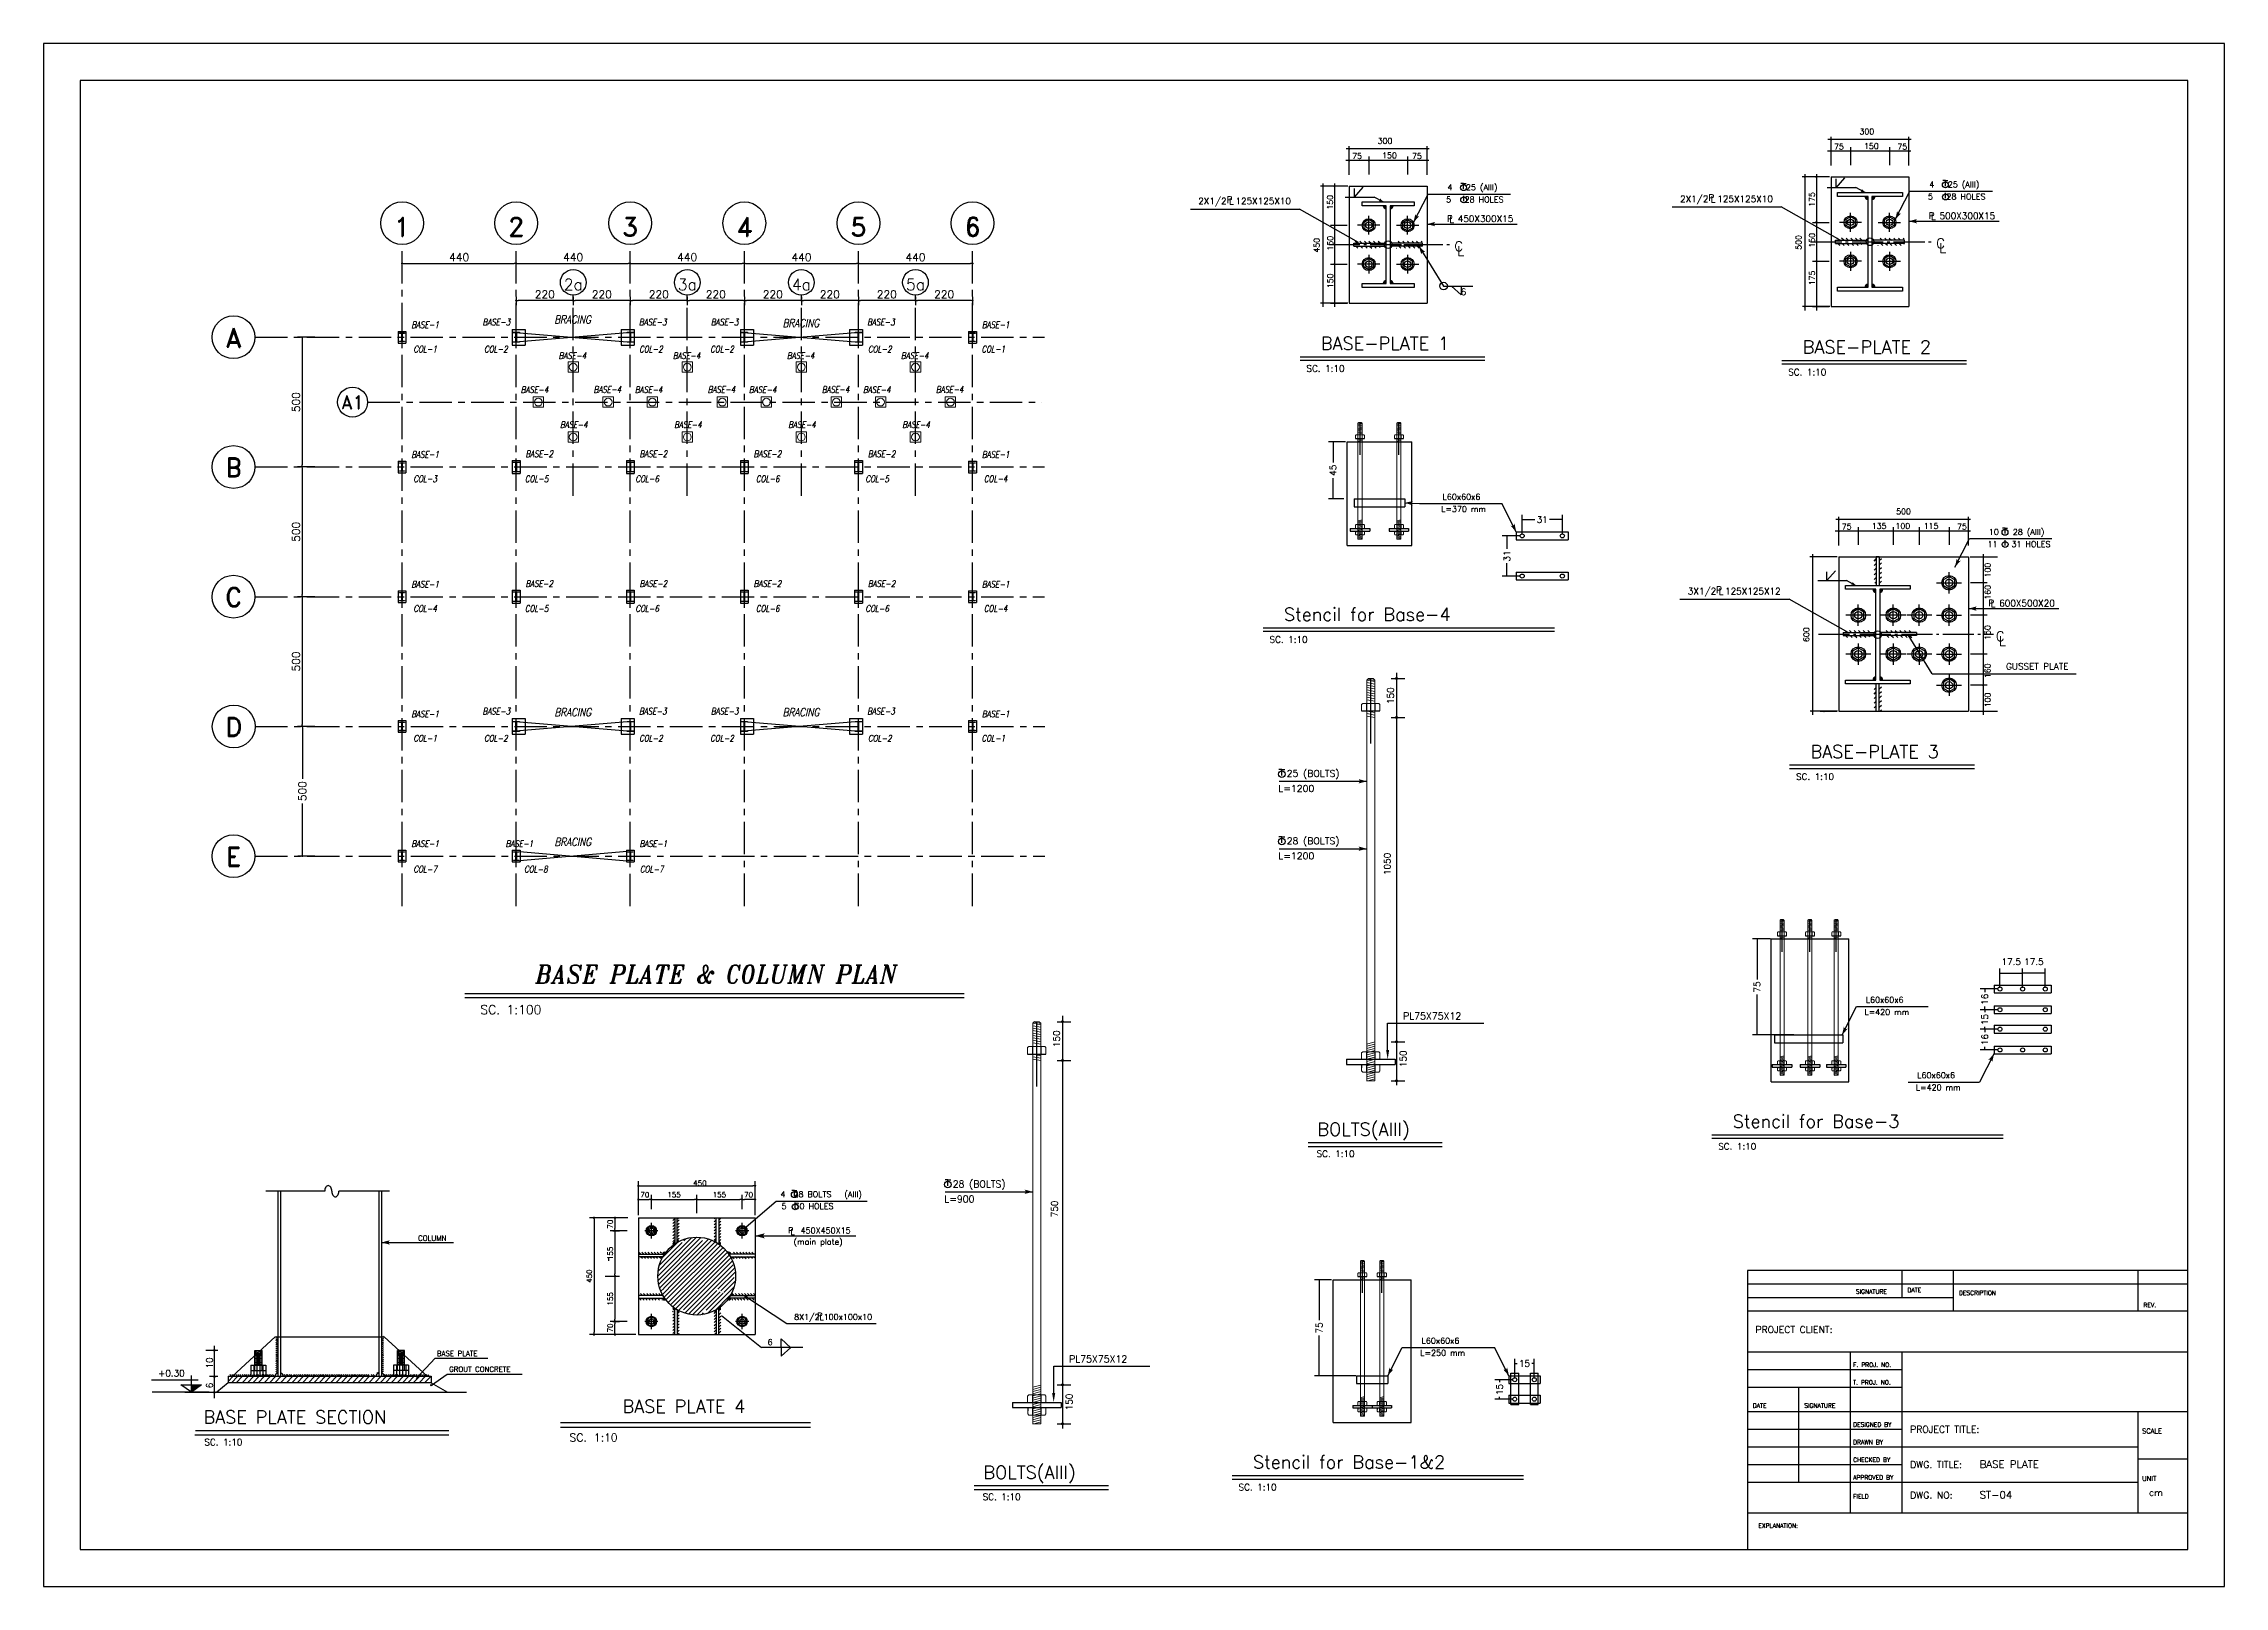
# Model space of a CAD drawing. Header units: inches. Extents: x 460503 to 460688, y 47570 to 48852.
# Drawn here: x 460506 to 460590.1, y 48649.4 to 48708.9 of the extents above; entities that cross this region are included whole.
import ezdxf
from ezdxf import colors
from ezdxf.entities.mleader import LeaderData, LeaderLine
from ezdxf.enums import TextEntityAlignment as Align
from ezdxf.math import Vec2, Vec3

# ---------------------------------------------------------------- set-up
doc = ezdxf.new("R2010")
doc.units = ezdxf.units.IN
doc.header["$MEASUREMENT"] = 0
for name, pattern in [('ACAD_ISO04W100', [30, 24, -3, 0, -3]), ('CENTER', [2, 1.25, -0.25, 0.25, -0.25]), ('DASHDOTX2', [2, 1, -0.5, 0, -0.5]), ('HIDDEN', [0.375, 0.25, -0.125])]:
    doc.linetypes.add(name, pattern=pattern)
for name, color, linetype, lineweight in [('0 - CIVIL', 8, 'Continuous', 0), ('2', 2, 'Continuous', 9), ('TEXT', 250, 'Continuous', 30)]:
    doc.layers.add(name, color=color, linetype=linetype, lineweight=lineweight)
for name, color, linetype in [('1', 1, 'Continuous'), ('1R', 1, 'Continuous'), ('2Y', 2, 'Continuous'), ('3', 3, 'HIDDEN'), ('3G', 3, 'Continuous'), ('4C', 4, 'Continuous'), ('5b', 5, 'Continuous'), ('6M', 6, 'Continuous'), ('Ax', 1, 'DASHDOTX2'), ('AXE', 1, 'CENTER'), ('bracing', 3, 'Continuous'), ('CENTLINES', 7, 'Continuous'), ('col-new', 3, 'Continuous'), ('DIM', 8, 'Continuous'), ('DIM1', 1, 'Continuous'), ('E10', 3, 'Continuous'), ('Hatch', 1, 'Continuous'), ('lateral brace', 5, 'Continuous'), ('Layer1', 1, 'ACAD_ISO04W100'), ('Layer4', 118, 'Continuous'), ('Pich', 2, 'Continuous'), ('wall', 4, 'Continuous')]:
    doc.layers.add(name, color=color, linetype=linetype)
doc.styles.add('E100', font='SIMPLEX.shx', dxfattribs={"width": 0.7})
doc.styles.add('ITALICT', font='italict')
doc.styles.add('ROMANC', font='TXT.shx')
doc.styles.add('ROMAND', font='ROMAND.shx')
doc.styles.add('ROMANS', font='ROMANS', dxfattribs={"width": 0.8})
doc.styles.add('ROMANT', font='romant')
doc.styles.get("Standard").update_dxf_attribs({"font": 'arial.ttf'})
doc.dimstyles.new('1-100', dxfattribs={"dimtxt": 0.3, "dimasz": 0.08, "dimexe": 0.18, "dimexo": 0.0625, "dimgap": 0.09, "dimtad": 1, "dimdec": 0, "dimlfac": 100, "dimdsep": 46, "dimtxsty": 'ROMANT', "dimblk": 'DOT', "dimcen": 0.09, "dimclrd": 1, "dimclre": 1, "dimclrt": 3, "dimadec": 0, "dimazin": 0, "dimtfac": 1, "dimtdec": 0, "dimtix": 1, "dimtofl": 0, "dimtmove": 2, "dimatfit": 3, "dimldrblk": 'DOT', "dimfxl": 1, "dimtolj": 1, "dimarcsym": 0})
doc.dimstyles.new('1-50', dxfattribs={"dimscale": 0, "dimtxt": 0.25, "dimasz": 0.18, "dimexe": 0.18, "dimexo": 0.0625, "dimgap": 0.09, "dimtad": 0, "dimdec": 0, "dimlfac": 50, "dimzin": 0, "dimdsep": 46, "dimtxsty": 'ROMANT', "dimblk": 'OBLIQUE', "dimcen": 0.09, "dimclrd": 1, "dimclre": 1, "dimclrt": 2, "dimadec": 0, "dimazin": 0, "dimtfac": 1, "dimtdec": 0, "dimtofl": 0, "dimtmove": 2, "dimatfit": 3, "dimldrblk": 'OBLIQUE', "dimfxl": 0.18, "dimtolj": 1, "dimtzin": 0, "dimarcsym": 0})
doc.dimstyles.new('Copy of 50', dxfattribs={"dimtxt": 0.2, "dimasz": 0.09, "dimexe": 0.18, "dimexo": 0.1, "dimgap": 0, "dimtad": 0, "dimdec": 3, "dimlfac": 50, "dimrnd": 0.5, "dimzin": 12, "dimdsep": 46, "dimtxsty": 'ROMANC', "dimblk": 'DOT', "dimcen": 0, "dimclrd": 1, "dimclre": 1, "dimclrt": 2, "dimadec": 1, "dimazin": 0, "dimtfac": 1, "dimtdec": 3, "dimtmove": 2, "dimatfit": 3, "dimldrblk": 'DOT', "dimfxl": 1, "dimtvp": 0.909091, "dimtolj": 1, "dimtzin": 12, "dimarcsym": 0})
pattern_1 = [(135, (459968.52195, 48212.10347), (-0.088388348, -0.088388348), [])]
pattern_2 = [(45, (460102.73811, 49296.04477), (-0.088388348, 0.088388348), [])]
pattern_3 = [(45, (460739.51436, 47195.61013), (0.058925565, -0.058925565), [])]
pattern_4 = [(135, (461997.015844, 48869.67553), (0.058925565, 0.058925565), [])]

msp = doc.modelspace()

# ---------------------------------------------------------------- texts
at = {"layer": '1', "style": 'ROMANS'}
for s, height, p in [('SIGNATURE', 0.167417309, (460575.93403606, 48660.71675356)), ('DATE', 0.167417309, (460577.92211661, 48660.76907147)), ('DESCRIPTION', 0.1674173092, (460579.91019716, 48660.66443566)), ('REV.', 0.167417309, (460587.0254328, 48660.19357447)), ('PROJECT CLIENT:', 0.2615895456, (460572.06251079, 48659.20227205)), ('F. PROJ. NO.', 0.1674173092, (460575.82940024, 48657.89158647)), ('T. PROJ. NO.', 0.1674173092, (460575.82940024, 48657.21145365)), ('DATE', 0.167417309, (460571.95787497, 48656.3220492)), ('SIGNATURE', 0.167417309, (460573.94595552, 48656.3220492)), ('DESIGNED BY', 0.1674173092, (460575.82940024, 48655.58959847)), ('PROJECT TITLE:', 0.2615895456, (460578.02675243, 48655.35795507)), ('SCALE', 0.188344473, (460586.97311489, 48655.32800893)), ('CHECKED BY', 0.167417309, (460575.82940024, 48654.22933283)), ('DRAWN BY', 0.167417309, (460575.82940024, 48654.90946565)), ('APPROVED BY', 0.1674173092, (460575.82940024, 48653.54920002)), ('DWG. TITLE:', 0.2615895456, (460578.02675243, 48653.99768943)), ('UNIT', 0.188344473, (460586.97311489, 48653.49688211)), ('FIELD', 0.167417309, (460575.82940024, 48652.81674929)), ('DWG. NO:', 0.261589546, (460578.02675243, 48652.81674929)), ('cm', 0.261589546, (460587.23470443, 48652.92138511)), ('EXPLANATION:', 0.1674173092, (460572.17270318, 48651.68801021))]:
    msp.add_text(s, height=height, dxfattribs=at).set_placement(p)
at = {"layer": '2Y', "style": 'ROMANS'}
msp.add_text('6', height=0.225, dxfattribs=at).set_placement((460533.96738283, 48658.73605439))
at = {"layer": '3', "color": 3, "style": 'ROMAND'}
for s, height, p in [('1', 0.7299072, (460519.87123643, 48701.83836896, 0.00000001)), ('2', 0.7299072, (460524.27123643, 48701.83836896, 0.00000001)), ('3', 0.7299072, (460528.67123642, 48701.83806691, 0.00000001)), ('4', 0.7299072, (460533.07123643, 48701.83836896, 0.00000001)), ('5', 0.7299072, (460537.47123643, 48701.83836896, 0.00000001)), ('6', 0.7299072, (460541.87123643, 48701.83836896, 0.00000001)), ('2a', 0.43794432, (460526.47030916, 48699.6145433, 0.00000001)), ('3a', 0.43794432, (460530.87030917, 48699.6145433, 0.00000001)), ('4a', 0.43794432, (460535.27030917, 48699.6145433, 0.00000001)), ('5a', 0.43794432, (460539.67030917, 48699.6145433, 0.00000001)), ('A', 0.7299072, (460513.37380156, 48697.56324681, 0.00000001)), ('A1', 0.51093504, (460517.96233656, 48695.08455273, 0.00000001)), ('B', 0.7299072, (460513.37380156, 48692.56324681, 0.00000001)), ('C', 0.7299072, (460513.37380156, 48687.56324681, 0.00000001)), ('D', 0.7299072, (460513.37874789, 48682.56324681, 0.00000001)), ('E', 0.7299072, (460513.37380156, 48677.56324666, 0.00000001))]:
    msp.add_text(s, height=height, dxfattribs=at).set_placement(p, align=Align.MIDDLE_CENTER)
at = {"layer": '3G'}
for s, height, style, p in [('300', 0.22, 'ROMANT', (460557.49296174, 48705.04048447)), ('75', 0.22, 'ROMANT', (460575.09090158, 48704.81853679)), ('300', 0.22, 'ROMANT', (460576.0740566, 48705.40117481)), ('150', 0.22, 'ROMANT', (460576.24778606, 48704.8409684)), ('75', 0.22, 'ROMANT', (460577.5367785, 48704.81853679)), ('75', 0.22, 'ROMANT', (460556.50980672, 48704.45784645)), ('150', 0.22, 'ROMANT', (460557.6666912, 48704.48027806)), ('75', 0.22, 'ROMANT', (460558.81977851, 48704.45784645)), ('4   25 (AIII)', 0.225, 'ROMANT', (460560.18378437, 48703.24868501)), ('4   25 (AIII)', 0.225, 'ROMANT', (460578.76487923, 48703.35937536)), ('5   28 HOLES', 0.225, 'ROMANT', (460560.13182435, 48702.78001707)), ('5   28 HOLES', 0.225, 'ROMANT', (460578.71291921, 48702.89070741)), ('6', 0.25, 'ROMANT', (460560.69126328, 48699.20922365)), ('SC. 1:10', 0.249999993, 'ROMANT', (460554.74586369, 48696.25310875)), ('SC. 1:10', 0.249999993, 'ROMANT', (460573.32695854, 48696.11379909)), ('L60x60x6', 0.225, 'ROMANT', (460559.99582709, 48691.31640581, -0.00000026)), ('L=370 mm', 0.225, 'ROMANT', (460559.94386707, 48690.84773787, -0.00000026)), ('500', 0.22, 'ROMANT', (460577.48887663, 48690.75769304, -0.00000026)), ('75', 0.22, 'ROMANT', (460575.39055156, 48690.17505502, -0.00000026)), ('135', 0.22, 'ROMANT', (460576.54743604, 48690.19748662, -0.00000026)), ('100', 0.22, 'ROMANT', (460577.46300651, 48690.19748662, -0.00000026)), ('115', 0.22, 'ROMANT', (460578.55158486, 48690.19748662, -0.00000026)), ('75', 0.22, 'ROMANT', (460579.83642848, 48690.17505502, -0.00000026)), ('11   31 HOLES', 0.225, 'ROMANT', (460581.01256919, 48689.49722564, -0.00000026)), ('10   28 (AIII)', 0.225, 'ROMANT', (460581.06452921, 48689.96589358, -0.00000026)), ('SC. 1:10', 0.249999993, 'ROMANT', (460553.32252972, 48685.80784177, -0.00000026)), ('  25 (BOLTS)', 0.264, 'ROMANS', (460553.62073913, 48680.63648437)), ('SC. 1:10', 0.249999993, 'ROMANT', (460573.62660853, 48680.52031732, -0.00000026)), ('L=1200', 0.264, 'ROMANS', (460553.65820625, 48680.05767259)), ('  28 (BOLTS)', 0.264, 'ROMANS', (460553.62073913, 48678.03786749)), ('L=1200', 0.264, 'ROMANS', (460553.65820625, 48677.45905571)), ('L60x60x6', 0.225, 'ROMANT', (460576.31641616, 48671.92864044)), ('SC. 1:100', 0.35, 'ROMANS', (460522.88770837, 48671.49217926, -0.00000026)), ('PL75X75X12', 0.264, 'ROMANS', (460558.47253986, 48671.28822768)), ('L=420 mm', 0.225, 'ROMANT', (460576.26445614, 48671.4599725)), ('L=420 mm', 0.225, 'ROMANT', (460578.24900147, 48668.55418203)), ('L60x60x6', 0.225, 'ROMANT', (460578.30096149, 48669.02284997)), ('SC. 1:10', 0.25, 'ROMANS', (460555.13727189, 48665.98585246, -0.00000026)), ('SC. 1:10', 0.249999993, 'ROMANT', (460570.62687324, 48666.27008238)), ('4  28 BOLTS', 0.225, 'ROMANT', (460534.46066705, 48664.43622434)), ('(AIII)', 0.225, 'ROMANT', (460536.92500649, 48664.43622434)), ('L=900', 0.264, 'ROMANS', (460540.77848872, 48664.23527171)), ('  28 (BOLTS)', 0.264, 'ROMANS', (460540.74102161, 48664.81408349)), ('5  30 HOLES', 0.225, 'ROMANT', (460534.50376696, 48663.97805796)), ('COLUMN', 0.2, 'ROMANS', (460520.48722641, 48662.75611354, -0.00000052)), ('L60x60x6', 0.225, 'ROMANT', (460559.18807143, 48658.79047539)), ('+0.30', 0.249999993, 'ROMANS', (460510.45897242, 48657.52412955, -0.00000052)), ('BASE PLATE', 0.198, 'ROMANS', (460521.21205812, 48658.31182933, -0.00000052)), ('GROUT CONCRETE', 0.198, 'ROMANS', (460521.68406688, 48657.70529219, -0.00000052)), ('PL75X75X12', 0.264, 'ROMANS', (460545.59282234, 48658.06444368)), ('L=250 mm', 0.225, 'ROMANT', (460559.13611141, 48658.32180745)), ('SC. 1:10', 0.25, 'ROMANS', (460512.24469145, 48654.87014932, -0.00000052)), ('SC. 1:10', 0.25, 'ROMANS', (460542.25755436, 48652.76206846, -0.00000026)), ('SC. 1:10', 0.249999993, 'ROMANT', (460552.1262097, 48653.13191732))]:
    msp.add_text(s, height=height, dxfattribs=dict(at, style=style)).set_placement(p)
at = {"layer": '3G', "style": 'ROMANT'}
for s, height, p in [('2X1/2  125X125X10', 0.25, (460552.36207388, 48702.81449294)), ('P', 0.25, (460551.77949712, 48702.88006858)), ('L', 0.25, (460551.8506807, 48702.81840429)), ('2X1/2  125X125X10', 0.25, (460570.94316873, 48702.89690505)), ('P', 0.25, (460570.36059198, 48702.96248069)), ('L', 0.25, (460570.43177556, 48702.9008164)), ('P', 0.25, (460578.85556164, 48702.26695003)), ('L', 0.25, (460578.92674522, 48702.22884558)), ('500X300X15', 0.25, (460580.23393331, 48702.26162109)), ('P', 0.25, (460560.27446679, 48702.15625968)), ('L', 0.25, (460560.34565037, 48702.11815524)), ('450X300X15', 0.25, (460561.65283845, 48702.15093075)), ('C', 0.375, (460560.61883688, 48701.09181382)), ('L', 0.375, (460560.69965994, 48700.90997253)), ('C', 0.375, (460579.19993174, 48701.20250416)), ('L', 0.375, (460579.2807548, 48701.02066287)), ('3X1/2  125X125X12', 0.25, (460571.24281871, 48687.77842327, -0.00000026)), ('P', 0.25, (460570.66024196, 48687.84399892, -0.00000026)), ('L', 0.25, (460570.73142554, 48687.78233463, -0.00000026)), ('P', 0.25, (460581.15521163, 48687.33641937, -0.00000026)), ('L', 0.25, (460581.2263952, 48687.29831493, -0.00000026)), ('600X500X20', 0.25, (460582.53358329, 48687.33109044, -0.00000026)), ('C', 0.375, (460581.49958172, 48686.05902239, -0.00000026)), ('L', 0.375, (460581.58040478, 48685.8771811, -0.00000026)), ('GUSSET PLATE', 0.25, (460582.92904211, 48684.89618434, -0.0000001)), ('P', 0.225, (460534.85731385, 48663.15544141)), ('L', 0.225, (460534.92849742, 48663.09622516)), ('(main plate)', 0.225, (460535.91313459, 48662.70306039)), ('450X450X15', 0.225, (460536.203399, 48663.15011247)), ('8X1/2 100x100x10', 0.225, (460536.49182339, 48659.80292365)), ('P', 0.225, (460535.98448608, 48659.86543894)), ('L', 0.225, (460536.0444429, 48659.80578463))]:
    msp.add_text(s, height=height, dxfattribs=at).set_placement(p, align=Align.MIDDLE)
at = {"layer": '3G'}
for s, height, style, p in [('150', 0.22, 'ROMANT', (460555.76701253, 48702.50051574)), ('175', 0.22, 'ROMANT', (460574.34810738, 48702.61120608)), ('500', 0.22, 'ROMANT', (460573.83279058, 48700.95487105)), ('150', 0.22, 'ROMANT', (460574.35381487, 48701.03550639)), ('450', 0.22, 'ROMANT', (460555.25169572, 48700.84418071)), ('150', 0.22, 'ROMANT', (460555.77272001, 48700.92481604)), ('150', 0.22, 'ROMANT', (460555.77272001, 48699.47370556)), ('175', 0.22, 'ROMANT', (460574.35381487, 48699.5843959)), ('100', 0.22, 'ROMANT', (460581.12850959, 48688.3244525, -0.00000026)), ('160', 0.22, 'ROMANT', (460581.12850959, 48687.46772431, -0.00000026)), ('600', 0.22, 'ROMANT', (460574.13244056, 48685.83638928, -0.00000026)), ('150', 0.22, 'ROMANT', (460581.12280211, 48685.91702461, -0.00000026)), ('160', 0.22, 'ROMANT', (460581.12280211, 48684.44091413, -0.00000026)), ('150', 0.25, 'ROMANS', (460558.11424509, 48683.44582573)), ('100', 0.22, 'ROMANT', (460581.12850959, 48683.31796891, -0.00000026)), ('1050', 0.25, 'ROMANS', (460557.98789403, 48676.85430086)), ('150', 0.25, 'ROMANS', (460545.23452756, 48670.22204174)), ('150', 0.25, 'ROMANS', (460558.59815561, 48669.44582573)), ('750', 0.25, 'ROMANS', (460545.15294767, 48663.66288363)), ('10', 0.25, 'ROMANS', (460512.56739498, 48657.83171741, -0.00000052)), ('6', 0.25, 'ROMANS', (460512.56739498, 48657.06758026, -0.00000052)), ('150', 0.25, 'ROMANS', (460545.71843808, 48656.22204174))]:
    msp.add_text(s, height=height, rotation=90, dxfattribs=dict(at, style=style)).set_placement(p)
at = {"layer": '4C', "style": 'ITALICT', "width": 0.8}
for s, height, p in [('BASE-1', 0.25, (460520.76069909, 48698.06175608)), ('BASE-3', 0.25, (460523.50636239, 48698.16730345)), ('BRACING', 0.3125, (460526.4452338, 48698.266403)), ('BASE-3', 0.25, (460529.53540605, 48698.16730345)), ('BASE-3', 0.25, (460532.30636239, 48698.16730345)), ('BRACING', 0.3125, (460535.2499707, 48698.1295634)), ('BASE-3', 0.25, (460538.33540606, 48698.16730345)), ('BASE-1', 0.25, (460542.76069909, 48698.06175608)), ('COL-1', 0.25, (460520.76069909, 48697.12430795)), ('COL-2', 0.25, (460523.48805187, 48697.12430795)), ('BASE-4', 0.25, (460526.44106524, 48696.87330645)), ('COL-2', 0.25, (460529.46695522, 48697.12430795)), ('BASE-4', 0.25, (460530.84106525, 48696.87330645)), ('COL-2', 0.25, (460532.2072307, 48697.12430795)), ('BASE-4', 0.25, (460535.24106525, 48696.87330645)), ('COL-2', 0.25, (460538.29282918, 48697.12430795)), ('BASE-4', 0.25, (460539.64106525, 48696.87330645)), ('COL-1', 0.25, (460542.66998022, 48697.12430795)), ('BASE-4', 0.25, (460524.97825435, 48695.56273248)), ('BASE-4', 0.25, (460527.78792149, 48695.56782149)), ('BASE-4', 0.25, (460529.37825436, 48695.56273248)), ('BASE-4', 0.25, (460532.1879215, 48695.56782149)), ('BASE-4', 0.25, (460533.77825436, 48695.56273248)), ('BASE-4', 0.25, (460536.5879215, 48695.56782149)), ('BASE-4', 0.25, (460538.17825436, 48695.56273248)), ('BASE-4', 0.25, (460540.9879215, 48695.56782149)), ('BASE-4', 0.25, (460526.49322767, 48694.21460362)), ('BASE-4', 0.25, (460530.89322768, 48694.21460362)), ('BASE-4', 0.25, (460535.29322768, 48694.21460362)), ('BASE-4', 0.25, (460539.69322768, 48694.21460362)), ('BASE-1', 0.25, (460520.76069909, 48693.06175608)), ('BASE-2', 0.25, (460525.16069909, 48693.08675608)), ('BASE-2', 0.25, (460529.56069908, 48693.08675608)), ('BASE-2', 0.25, (460533.96069909, 48693.08675608)), ('BASE-2', 0.25, (460538.36069909, 48693.08675608)), ('BASE-1', 0.25, (460542.76069909, 48693.06175608)), ('COL-3', 0.25, (460520.76069909, 48692.12430795)), ('COL-5', 0.25, (460525.05749828, 48692.12430795)), ('COL-6', 0.25, (460529.32165851, 48692.12430795)), ('COL-6', 0.25, (460533.96919223, 48692.12430795)), ('COL-5', 0.25, (460538.19193355, 48692.12430795)), ('COL-4', 0.25, (460542.76069909, 48692.12430795)), ('BASE-1', 0.25, (460520.76069909, 48688.06175608)), ('BASE-2', 0.25, (460525.16069909, 48688.08675608)), ('BASE-2', 0.25, (460529.56069908, 48688.08675608)), ('BASE-2', 0.25, (460533.96069909, 48688.08675608)), ('BASE-2', 0.25, (460538.36069909, 48688.08675608)), ('BASE-1', 0.25, (460542.76069909, 48688.06175608)), ('COL-4', 0.25, (460520.76069909, 48687.12430795)), ('COL-5', 0.25, (460525.05749828, 48687.12430795)), ('COL-6', 0.25, (460529.32165851, 48687.12430795)), ('COL-6', 0.25, (460533.96919223, 48687.12430795)), ('COL-6', 0.25, (460538.19193355, 48687.12430795)), ('COL-4', 0.25, (460542.76069909, 48687.12430795)), ('BASE-1', 0.25, (460520.76069909, 48683.06175608)), ('BASE-3', 0.25, (460523.50636239, 48683.16730345)), ('BRACING', 0.3125, (460526.45491702, 48683.1295634)), ('BASE-3', 0.25, (460529.54035238, 48683.16730345)), ('BASE-3', 0.25, (460532.31130872, 48683.16730345)), ('BRACING', 0.3125, (460535.25491703, 48683.1295634)), ('BASE-3', 0.25, (460538.34035239, 48683.16730345)), ('BASE-1', 0.25, (460542.76069909, 48683.06175608)), ('COL-1', 0.25, (460520.76069909, 48682.12430795)), ('COL-2', 0.25, (460523.48805187, 48682.12430795)), ('COL-2', 0.25, (460529.46695522, 48682.12430795)), ('COL-2', 0.25, (460532.2072307, 48682.12430795)), ('COL-2', 0.25, (460538.29282918, 48682.12430795)), ('COL-1', 0.25, (460542.66998022, 48682.12430795)), ('BASE-1', 0.25, (460520.76069909, 48678.06175593)), ('BASE-1', 0.25, (460524.39741248, 48678.06175593)), ('BRACING', 0.3125, (460526.45491702, 48678.12956325)), ('BASE-1', 0.25, (460529.56069908, 48678.06175593)), ('COL-7', 0.25, (460520.76069909, 48677.07808611)), ('COL-8', 0.25, (460525.0298296, 48677.07808611)), ('COL-7', 0.25, (460529.49942765, 48677.07808611))]:
    msp.add_text(s, height=height, dxfattribs=at).set_placement(p, align=Align.MIDDLE)
at = {"layer": '4C', "style": 'ROMANT'}
for s, p in [('BASE-PLATE 1', (460555.3019581, 48697.09543709)), ('BASE-PLATE 2', (460573.88305296, 48696.95612743)), ('Stencil for Base-4', (460553.87862413, 48686.65017012, -0.00000026)), ('BASE-PLATE 3', (460574.18270294, 48681.36264566, -0.00000026)), ('BOLTS(AIII)', (460555.1668291, 48666.80294776, -0.00000026)), ('Stencil for Base-3', (460571.18296765, 48667.11241072)), ('BASE PLATE SECTION', (460512.20965507, 48655.71045478, -0.00000052)), ('BASE PLATE 4', (460528.37122515, 48656.12226078)), ('Stencil for Base-1&2', (460552.68230411, 48653.97424566)), ('BOLTS(AIII)', (460542.28711157, 48653.57916377, -0.00000026))]:
    msp.add_text(s, height=0.5, dxfattribs=at).set_placement(p)
at = {"layer": '4C', "style": 'ITALICT', "width": 0.9}
msp.add_text('BASE PLATE & COLUMN PLAN', height=0.7, dxfattribs=at).set_placement((460525.01602594, 48672.68270126, -0.00000026))
at = {"layer": 'CENTLINES', "color": 3, "linetype": 'Continuous', "style": 'ROMANC'}
msp.add_text('SC. 1:10', height=0.305231711, dxfattribs=at).set_placement((460527.25420544, 48655.1725415), align=Align.MIDDLE)
at = {"layer": 'E10', "color": 3, "style": 'E100'}
for s, p in [('BASE PLATE', (460580.70460128, 48653.99768943)), ('ST-04', (460580.70460128, 48652.81674929))]:
    msp.add_text(s, height=0.28865, dxfattribs=at).set_placement(p)

# ---------------------------------------------------------------- blocks, each defined once
blk = doc.blocks.new('DOT')
at = {"layer": 'DIM', "color": 0, "linetype": 'ByBlock'}
blk.add_line((-0.5, 0), (-1, 0), dxfattribs=at)
at = {"layer": 'DIM', "color": 0, "linetype": 'ByBlock', "const_width": 0.5}
blk.add_lwpolyline([(-0.25, 0, 1), (0.25, 0, 1)], format="xyb", close=True, dxfattribs=at)
blk = doc.blocks.new('*D145')
at = {"layer": 'Defpoints', "color": 0, "transparency": 16777216}
for p in [(460516.574, 48697.582), (460516.016, 48692.582), (460516.574, 48692.582)]:
    blk.add_point(p, dxfattribs=at)
at = {"layer": 'wall', "color": 1, "lineweight": -2, "transparency": 16777216}
for p, q in [((460516.511, 48697.582), (460515.836, 48697.582)), ((460516.016, 48697.502), (460516.016, 48692.662)), ((460516.511, 48692.582), (460515.836, 48692.582))]:
    blk.add_line(p, q, dxfattribs=at)
at = {"layer": 'wall', "color": 1, "lineweight": -2, "transparency": 16777216, "xscale": 0.08, "yscale": 0.08, "zscale": 0.08}
for p, rotation in [((460516.016, 48697.582), 90), ((460516.016, 48692.582), 270)]:
    blk.add_blockref('DOT', p, dxfattribs=dict(at, rotation=rotation))
at = {"layer": 'wall', "color": 3, "transparency": 16777216, "insert": (460515.776, 48695.082), "char_height": 0.3, "attachment_point": 5, "rotation": 90, "style": 'ROMANT'}
blk.add_mtext('\\A1;500', dxfattribs=at)
blk = doc.blocks.new('_Dot')
at = {"layer": 'DIM', "color": 0, "lineweight": -2}
blk.add_line((-0.5, 0), (-1, 0), dxfattribs=at)
at = {"layer": 'DIM', "color": 0, "const_width": 0.5}
blk.add_lwpolyline([(-0.25, 0, 1), (0.25, 0, 1)], format="xyb", close=True, dxfattribs=at)
blk = doc.blocks.new('*D146')
at = {"layer": 'Defpoints', "color": 0, "transparency": 16777216}
for p in [(460516.574, 48692.582), (460516.016, 48687.582), (460516.574, 48687.582)]:
    blk.add_point(p, dxfattribs=at)
at = {"layer": 'wall', "color": 1, "lineweight": -2, "transparency": 16777216}
for p, q in [((460516.511, 48692.582), (460515.836, 48692.582)), ((460516.016, 48692.502), (460516.016, 48687.662)), ((460516.511, 48687.582), (460515.836, 48687.582))]:
    blk.add_line(p, q, dxfattribs=at)
at = {"layer": 'wall', "color": 1, "lineweight": -2, "transparency": 16777216, "xscale": 0.08, "yscale": 0.08, "zscale": 0.08}
for p, rotation in [((460516.016, 48692.582), 90), ((460516.016, 48687.582), 270)]:
    blk.add_blockref('DOT', p, dxfattribs=dict(at, rotation=rotation))
at = {"layer": 'wall', "color": 3, "transparency": 16777216, "insert": (460515.776, 48690.082), "char_height": 0.3, "attachment_point": 5, "rotation": 90, "style": 'ROMANT'}
blk.add_mtext('\\A1;500', dxfattribs=at)
blk = doc.blocks.new('*D147')
at = {"layer": 'Defpoints', "color": 0, "transparency": 16777216}
for p in [(460516.574, 48687.582), (460516.021, 48682.582), (460516.574, 48682.582)]:
    blk.add_point(p, dxfattribs=at)
at = {"layer": 'wall', "color": 1, "lineweight": -2, "transparency": 16777216}
for p, q in [((460516.511, 48687.582), (460515.841, 48687.582)), ((460516.021, 48687.502), (460516.021, 48682.662)), ((460516.511, 48682.582), (460515.841, 48682.582))]:
    blk.add_line(p, q, dxfattribs=at)
at = {"layer": 'wall', "color": 1, "lineweight": -2, "transparency": 16777216, "xscale": 0.08, "yscale": 0.08, "zscale": 0.08}
for p, rotation in [((460516.021, 48687.582), 90), ((460516.021, 48682.582), 270)]:
    blk.add_blockref('DOT', p, dxfattribs=dict(at, rotation=rotation))
at = {"layer": 'wall', "color": 3, "transparency": 16777216, "insert": (460515.781, 48685.082), "char_height": 0.3, "attachment_point": 5, "rotation": 90, "style": 'ROMANT'}
blk.add_mtext('\\A1;500', dxfattribs=at)
blk = doc.blocks.new('*D148')
at = {"layer": 'Defpoints', "color": 0, "transparency": 16777216}
for p in [(460516.574, 48682.582), (460516.024, 48677.582), (460516.574, 48677.582)]:
    blk.add_point(p, dxfattribs=at)
at = {"layer": 'wall', "color": 1, "lineweight": -2, "transparency": 16777216}
for p, q in [((460516.511, 48682.582), (460515.844, 48682.582)), ((460516.024, 48682.502), (460516.024, 48680.558)), ((460516.024, 48677.662), (460516.024, 48679.606)), ((460516.511, 48677.582), (460515.844, 48677.582))]:
    blk.add_line(p, q, dxfattribs=at)
at = {"layer": 'wall', "color": 1, "lineweight": -2, "transparency": 16777216, "xscale": 0.08, "yscale": 0.08, "zscale": 0.08}
for p, rotation in [((460516.024, 48682.582), 90), ((460516.024, 48677.582), 270)]:
    blk.add_blockref('DOT', p, dxfattribs=dict(at, rotation=rotation))
at = {"layer": 'wall', "color": 3, "transparency": 16777216, "insert": (460516.024, 48680.082), "char_height": 0.3, "attachment_point": 5, "rotation": 90, "style": 'ROMANT'}
blk.add_mtext('\\A1;500', dxfattribs=at)
blk = doc.blocks.new('*D140')
at = {"layer": 'Defpoints', "color": 0, "transparency": 16777216}
for p in [(460519.869, 48699.851), (460524.269, 48700.428), (460524.269, 48699.851)]:
    blk.add_point(p, dxfattribs=at)
at = {"layer": 'wall', "color": 1, "lineweight": -2, "transparency": 16777216}
for p, q in [((460519.869, 48699.914), (460519.869, 48700.608)), ((460519.949, 48700.428), (460524.189, 48700.428)), ((460524.269, 48699.914), (460524.269, 48700.608))]:
    blk.add_line(p, q, dxfattribs=at)
at = {"layer": 'wall', "color": 1, "lineweight": -2, "transparency": 16777216, "xscale": 0.08, "yscale": 0.08, "zscale": 0.08, "rotation": 180}
blk.add_blockref('DOT', (460519.869, 48700.428), dxfattribs=at)
at = {"layer": 'wall', "color": 1, "lineweight": -2, "transparency": 16777216, "xscale": 0.08, "yscale": 0.08, "zscale": 0.08}
blk.add_blockref('DOT', (460524.269, 48700.428), dxfattribs=at)
at = {"layer": 'wall', "color": 3, "transparency": 16777216, "insert": (460522.069, 48700.668), "char_height": 0.3, "attachment_point": 5, "style": 'ROMANT'}
blk.add_mtext('\\A1;440', dxfattribs=at)
blk = doc.blocks.new('*D141')
at = {"layer": 'Defpoints', "color": 0, "transparency": 16777216}
for p in [(460524.269, 48699.851), (460528.669, 48700.428), (460528.669, 48699.851)]:
    blk.add_point(p, dxfattribs=at)
at = {"layer": 'wall', "color": 1, "lineweight": -2, "transparency": 16777216}
for p, q in [((460524.269, 48699.914), (460524.269, 48700.608)), ((460524.349, 48700.428), (460528.589, 48700.428)), ((460528.669, 48699.914), (460528.669, 48700.608))]:
    blk.add_line(p, q, dxfattribs=at)
at = {"layer": 'wall', "color": 1, "lineweight": -2, "transparency": 16777216, "xscale": 0.08, "yscale": 0.08, "zscale": 0.08, "rotation": 180}
blk.add_blockref('DOT', (460524.269, 48700.428), dxfattribs=at)
at = {"layer": 'wall', "color": 1, "lineweight": -2, "transparency": 16777216, "xscale": 0.08, "yscale": 0.08, "zscale": 0.08}
blk.add_blockref('DOT', (460528.669, 48700.428), dxfattribs=at)
at = {"layer": 'wall', "color": 3, "transparency": 16777216, "insert": (460526.469, 48700.668), "char_height": 0.3, "attachment_point": 5, "style": 'ROMANT'}
blk.add_mtext('\\A1;440', dxfattribs=at)
blk = doc.blocks.new('*D142')
at = {"layer": 'Defpoints', "color": 0, "transparency": 16777216}
for p in [(460528.669, 48699.851), (460533.069, 48700.429), (460533.069, 48699.851)]:
    blk.add_point(p, dxfattribs=at)
at = {"layer": 'wall', "color": 1, "lineweight": -2, "transparency": 16777216}
for p, q in [((460528.669, 48699.914), (460528.669, 48700.609)), ((460528.749, 48700.429), (460532.989, 48700.429)), ((460533.069, 48699.914), (460533.069, 48700.609))]:
    blk.add_line(p, q, dxfattribs=at)
at = {"layer": 'wall', "color": 1, "lineweight": -2, "transparency": 16777216, "xscale": 0.08, "yscale": 0.08, "zscale": 0.08, "rotation": 180}
blk.add_blockref('DOT', (460528.669, 48700.429), dxfattribs=at)
at = {"layer": 'wall', "color": 1, "lineweight": -2, "transparency": 16777216, "xscale": 0.08, "yscale": 0.08, "zscale": 0.08}
blk.add_blockref('DOT', (460533.069, 48700.429), dxfattribs=at)
at = {"layer": 'wall', "color": 3, "transparency": 16777216, "insert": (460530.869, 48700.669), "char_height": 0.3, "attachment_point": 5, "style": 'ROMANT'}
blk.add_mtext('\\A1;440', dxfattribs=at)
blk = doc.blocks.new('*D143')
at = {"layer": 'Defpoints', "color": 0, "transparency": 16777216}
for p in [(460533.069, 48699.851), (460537.469, 48700.427), (460537.469, 48699.851)]:
    blk.add_point(p, dxfattribs=at)
at = {"layer": 'wall', "color": 1, "lineweight": -2, "transparency": 16777216}
for p, q in [((460533.069, 48699.914), (460533.069, 48700.607)), ((460533.149, 48700.427), (460537.389, 48700.427)), ((460537.469, 48699.914), (460537.469, 48700.607))]:
    blk.add_line(p, q, dxfattribs=at)
at = {"layer": 'wall', "color": 1, "lineweight": -2, "transparency": 16777216, "xscale": 0.08, "yscale": 0.08, "zscale": 0.08, "rotation": 180}
blk.add_blockref('DOT', (460533.069, 48700.427), dxfattribs=at)
at = {"layer": 'wall', "color": 1, "lineweight": -2, "transparency": 16777216, "xscale": 0.08, "yscale": 0.08, "zscale": 0.08}
blk.add_blockref('DOT', (460537.469, 48700.427), dxfattribs=at)
at = {"layer": 'wall', "color": 3, "transparency": 16777216, "insert": (460535.269, 48700.667), "char_height": 0.3, "attachment_point": 5, "style": 'ROMANT'}
blk.add_mtext('\\A1;440', dxfattribs=at)
blk = doc.blocks.new('*D144')
at = {"layer": 'Defpoints', "color": 0, "transparency": 16777216}
for p in [(460537.469, 48699.851), (460541.869, 48700.427), (460541.869, 48699.851)]:
    blk.add_point(p, dxfattribs=at)
at = {"layer": 'wall', "color": 1, "lineweight": -2, "transparency": 16777216}
for p, q in [((460537.469, 48699.914), (460537.469, 48700.607)), ((460537.549, 48700.427), (460541.789, 48700.427)), ((460541.869, 48699.914), (460541.869, 48700.607))]:
    blk.add_line(p, q, dxfattribs=at)
at = {"layer": 'wall', "color": 1, "lineweight": -2, "transparency": 16777216, "xscale": 0.08, "yscale": 0.08, "zscale": 0.08, "rotation": 180}
blk.add_blockref('DOT', (460537.469, 48700.427), dxfattribs=at)
at = {"layer": 'wall', "color": 1, "lineweight": -2, "transparency": 16777216, "xscale": 0.08, "yscale": 0.08, "zscale": 0.08}
blk.add_blockref('DOT', (460541.869, 48700.427), dxfattribs=at)
at = {"layer": 'wall', "color": 3, "transparency": 16777216, "insert": (460539.669, 48700.667), "char_height": 0.3, "attachment_point": 5, "style": 'ROMANT'}
blk.add_mtext('\\A1;440', dxfattribs=at)
blk = doc.blocks.new('*U732')
at = {"layer": '0 - CIVIL'}
blk.add_lwpolyline([(-0.2, 0.2), (0.2, 0.2), (0.2, -0.2), (-0.2, -0.2)], close=True, dxfattribs=at)
blk.add_circle((0, 0), 0.15, dxfattribs=at)
blk = doc.blocks.new('*U733')
at = {"layer": '3G', "color": 0, "linetype": 'ByBlock', "lineweight": -2}
for p, rotation in [((3105.673, 439.516), 270.0000000000001), ((3107.021, 438.168), 180), ((3105.673, 436.82), 90.00000000000001)]:
    blk.add_blockref('*U732', p, dxfattribs=dict(at, rotation=rotation))
blk.add_blockref('*U732', (3104.326, 438.168), dxfattribs=at)
blk = doc.blocks.new('*D734')
at = {"layer": 'Defpoints', "color": 0, "transparency": 16777216}
for p in [(460524.269, 48699.203), (460524.269, 48698.995), (460526.469, 48699.203)]:
    blk.add_point(p, dxfattribs=at)
at = {"layer": 'wall', "color": 1, "lineweight": -2, "transparency": 16777216}
for p, q in [((460524.269, 48699.14), (460524.269, 48698.815)), ((460526.389, 48698.995), (460524.349, 48698.995)), ((460526.469, 48699.14), (460526.469, 48698.815))]:
    blk.add_line(p, q, dxfattribs=at)
at = {"layer": 'wall', "color": 1, "lineweight": -2, "transparency": 16777216, "xscale": 0.08, "yscale": 0.08, "zscale": 0.08, "rotation": 180}
blk.add_blockref('DOT', (460524.269, 48698.995), dxfattribs=at)
at = {"layer": 'wall', "color": 1, "lineweight": -2, "transparency": 16777216, "xscale": 0.08, "yscale": 0.08, "zscale": 0.08}
blk.add_blockref('DOT', (460526.469, 48698.995), dxfattribs=at)
at = {"layer": 'wall', "color": 3, "transparency": 16777216, "insert": (460525.369, 48699.235), "char_height": 0.3, "attachment_point": 5, "style": 'ROMANT'}
blk.add_mtext('\\A1;220', dxfattribs=at)
blk = doc.blocks.new('*D735')
at = {"layer": 'Defpoints', "color": 0, "transparency": 16777216}
for p in [(460526.469, 48699.203), (460526.469, 48698.995), (460528.669, 48699.203)]:
    blk.add_point(p, dxfattribs=at)
at = {"layer": 'wall', "color": 1, "lineweight": -2, "transparency": 16777216}
for p, q in [((460526.469, 48699.14), (460526.469, 48698.815)), ((460528.589, 48698.995), (460526.549, 48698.995)), ((460528.669, 48699.14), (460528.669, 48698.815))]:
    blk.add_line(p, q, dxfattribs=at)
at = {"layer": 'wall', "color": 1, "lineweight": -2, "transparency": 16777216, "xscale": 0.08, "yscale": 0.08, "zscale": 0.08, "rotation": 180}
blk.add_blockref('DOT', (460526.469, 48698.995), dxfattribs=at)
at = {"layer": 'wall', "color": 1, "lineweight": -2, "transparency": 16777216, "xscale": 0.08, "yscale": 0.08, "zscale": 0.08}
blk.add_blockref('DOT', (460528.669, 48698.995), dxfattribs=at)
at = {"layer": 'wall', "color": 3, "transparency": 16777216, "insert": (460527.569, 48699.235), "char_height": 0.3, "attachment_point": 5, "style": 'ROMANT'}
blk.add_mtext('\\A1;220', dxfattribs=at)
blk = doc.blocks.new('*D736')
at = {"layer": 'Defpoints', "color": 0, "transparency": 16777216}
for p in [(460528.669, 48699.203), (460528.669, 48698.995), (460530.869, 48699.203)]:
    blk.add_point(p, dxfattribs=at)
at = {"layer": 'wall', "color": 1, "lineweight": -2, "transparency": 16777216}
for p, q in [((460528.669, 48699.14), (460528.669, 48698.815)), ((460530.789, 48698.995), (460528.749, 48698.995)), ((460530.869, 48699.14), (460530.869, 48698.815))]:
    blk.add_line(p, q, dxfattribs=at)
at = {"layer": 'wall', "color": 1, "lineweight": -2, "transparency": 16777216, "xscale": 0.08, "yscale": 0.08, "zscale": 0.08, "rotation": 180}
blk.add_blockref('DOT', (460528.669, 48698.995), dxfattribs=at)
at = {"layer": 'wall', "color": 1, "lineweight": -2, "transparency": 16777216, "xscale": 0.08, "yscale": 0.08, "zscale": 0.08}
blk.add_blockref('DOT', (460530.869, 48698.995), dxfattribs=at)
at = {"layer": 'wall', "color": 3, "transparency": 16777216, "insert": (460529.769, 48699.235), "char_height": 0.3, "attachment_point": 5, "style": 'ROMANT'}
blk.add_mtext('\\A1;220', dxfattribs=at)
blk = doc.blocks.new('*D737')
at = {"layer": 'Defpoints', "color": 0, "transparency": 16777216}
for p in [(460530.869, 48699.203), (460530.869, 48698.995), (460533.069, 48699.203)]:
    blk.add_point(p, dxfattribs=at)
at = {"layer": 'wall', "color": 1, "lineweight": -2, "transparency": 16777216}
for p, q in [((460530.869, 48699.14), (460530.869, 48698.815)), ((460532.989, 48698.995), (460530.949, 48698.995)), ((460533.069, 48699.14), (460533.069, 48698.815))]:
    blk.add_line(p, q, dxfattribs=at)
at = {"layer": 'wall', "color": 1, "lineweight": -2, "transparency": 16777216, "xscale": 0.08, "yscale": 0.08, "zscale": 0.08, "rotation": 180}
blk.add_blockref('DOT', (460530.869, 48698.995), dxfattribs=at)
at = {"layer": 'wall', "color": 1, "lineweight": -2, "transparency": 16777216, "xscale": 0.08, "yscale": 0.08, "zscale": 0.08}
blk.add_blockref('DOT', (460533.069, 48698.995), dxfattribs=at)
at = {"layer": 'wall', "color": 3, "transparency": 16777216, "insert": (460531.969, 48699.235), "char_height": 0.3, "attachment_point": 5, "style": 'ROMANT'}
blk.add_mtext('\\A1;220', dxfattribs=at)
blk = doc.blocks.new('*D738')
at = {"layer": 'Defpoints', "color": 0, "transparency": 16777216}
for p in [(460533.069, 48699.203), (460533.069, 48698.995), (460535.269, 48699.203)]:
    blk.add_point(p, dxfattribs=at)
at = {"layer": 'wall', "color": 1, "lineweight": -2, "transparency": 16777216}
for p, q in [((460533.069, 48699.14), (460533.069, 48698.815)), ((460535.189, 48698.995), (460533.149, 48698.995)), ((460535.269, 48699.14), (460535.269, 48698.815))]:
    blk.add_line(p, q, dxfattribs=at)
at = {"layer": 'wall', "color": 1, "lineweight": -2, "transparency": 16777216, "xscale": 0.08, "yscale": 0.08, "zscale": 0.08, "rotation": 180}
blk.add_blockref('DOT', (460533.069, 48698.995), dxfattribs=at)
at = {"layer": 'wall', "color": 1, "lineweight": -2, "transparency": 16777216, "xscale": 0.08, "yscale": 0.08, "zscale": 0.08}
blk.add_blockref('DOT', (460535.269, 48698.995), dxfattribs=at)
at = {"layer": 'wall', "color": 3, "transparency": 16777216, "insert": (460534.169, 48699.235), "char_height": 0.3, "attachment_point": 5, "style": 'ROMANT'}
blk.add_mtext('\\A1;220', dxfattribs=at)
blk = doc.blocks.new('*D739')
at = {"layer": 'Defpoints', "color": 0, "transparency": 16777216}
for p in [(460535.269, 48699.203), (460535.269, 48698.995), (460537.469, 48699.203)]:
    blk.add_point(p, dxfattribs=at)
at = {"layer": 'wall', "color": 1, "lineweight": -2, "transparency": 16777216}
for p, q in [((460535.269, 48699.14), (460535.269, 48698.815)), ((460537.389, 48698.995), (460535.349, 48698.995)), ((460537.469, 48699.14), (460537.469, 48698.815))]:
    blk.add_line(p, q, dxfattribs=at)
at = {"layer": 'wall', "color": 1, "lineweight": -2, "transparency": 16777216, "xscale": 0.08, "yscale": 0.08, "zscale": 0.08, "rotation": 180}
blk.add_blockref('DOT', (460535.269, 48698.995), dxfattribs=at)
at = {"layer": 'wall', "color": 1, "lineweight": -2, "transparency": 16777216, "xscale": 0.08, "yscale": 0.08, "zscale": 0.08}
blk.add_blockref('DOT', (460537.469, 48698.995), dxfattribs=at)
at = {"layer": 'wall', "color": 3, "transparency": 16777216, "insert": (460536.369, 48699.235), "char_height": 0.3, "attachment_point": 5, "style": 'ROMANT'}
blk.add_mtext('\\A1;220', dxfattribs=at)
blk = doc.blocks.new('*D740')
at = {"layer": 'Defpoints', "color": 0, "transparency": 16777216}
for p in [(460537.469, 48699.203), (460537.469, 48698.995), (460539.669, 48699.203)]:
    blk.add_point(p, dxfattribs=at)
at = {"layer": 'wall', "color": 1, "lineweight": -2, "transparency": 16777216}
for p, q in [((460537.469, 48699.14), (460537.469, 48698.815)), ((460539.589, 48698.995), (460537.549, 48698.995)), ((460539.669, 48699.14), (460539.669, 48698.815))]:
    blk.add_line(p, q, dxfattribs=at)
at = {"layer": 'wall', "color": 1, "lineweight": -2, "transparency": 16777216, "xscale": 0.08, "yscale": 0.08, "zscale": 0.08, "rotation": 180}
blk.add_blockref('DOT', (460537.469, 48698.995), dxfattribs=at)
at = {"layer": 'wall', "color": 1, "lineweight": -2, "transparency": 16777216, "xscale": 0.08, "yscale": 0.08, "zscale": 0.08}
blk.add_blockref('DOT', (460539.669, 48698.995), dxfattribs=at)
at = {"layer": 'wall', "color": 3, "transparency": 16777216, "insert": (460538.569, 48699.235), "char_height": 0.3, "attachment_point": 5, "style": 'ROMANT'}
blk.add_mtext('\\A1;220', dxfattribs=at)
blk = doc.blocks.new('*D741')
at = {"layer": 'Defpoints', "color": 0, "transparency": 16777216}
for p in [(460539.669, 48699.203), (460539.669, 48698.995), (460541.869, 48699.203)]:
    blk.add_point(p, dxfattribs=at)
at = {"layer": 'wall', "color": 1, "lineweight": -2, "transparency": 16777216}
for p, q in [((460539.669, 48699.14), (460539.669, 48698.815)), ((460541.789, 48698.995), (460539.749, 48698.995)), ((460541.869, 48699.14), (460541.869, 48698.815))]:
    blk.add_line(p, q, dxfattribs=at)
at = {"layer": 'wall', "color": 1, "lineweight": -2, "transparency": 16777216, "xscale": 0.08, "yscale": 0.08, "zscale": 0.08, "rotation": 180}
blk.add_blockref('DOT', (460539.669, 48698.995), dxfattribs=at)
at = {"layer": 'wall', "color": 1, "lineweight": -2, "transparency": 16777216, "xscale": 0.08, "yscale": 0.08, "zscale": 0.08}
blk.add_blockref('DOT', (460541.869, 48698.995), dxfattribs=at)
at = {"layer": 'wall', "color": 3, "transparency": 16777216, "insert": (460540.769, 48699.235), "char_height": 0.3, "attachment_point": 5, "style": 'ROMANT'}
blk.add_mtext('\\A1;220', dxfattribs=at)
blk = doc.blocks.new('*U742')
at = {"layer": '0 - CIVIL'}
blk.add_lwpolyline([(-0.2, 0.2), (0.2, 0.2), (0.2, -0.2), (-0.2, -0.2)], close=True, dxfattribs=at)
blk.add_circle((0, 0), 0.15, dxfattribs=at)
blk = doc.blocks.new('*U743')
at = {"layer": '3G', "color": 0, "linetype": 'ByBlock', "lineweight": -2}
for p, rotation in [((3105.673, 439.516), 270.0000000000001), ((3107.021, 438.168), 180), ((3105.673, 436.82), 90.00000000000001)]:
    blk.add_blockref('*U742', p, dxfattribs=dict(at, rotation=rotation))
blk.add_blockref('*U742', (3104.326, 438.168), dxfattribs=at)
blk = doc.blocks.new('*U744')
at = {"layer": '0 - CIVIL'}
blk.add_lwpolyline([(-0.2, 0.2), (0.2, 0.2), (0.2, -0.2), (-0.2, -0.2)], close=True, dxfattribs=at)
blk.add_circle((0, 0), 0.15, dxfattribs=at)
blk = doc.blocks.new('*U745')
at = {"layer": '3G', "color": 0, "linetype": 'ByBlock', "lineweight": -2}
for p, rotation in [((3105.673, 439.516), 270.0000000000001), ((3107.021, 438.168), 180), ((3105.673, 436.82), 90.00000000000001)]:
    blk.add_blockref('*U744', p, dxfattribs=dict(at, rotation=rotation))
blk.add_blockref('*U744', (3104.326, 438.168), dxfattribs=at)
blk = doc.blocks.new('*U746')
at = {"layer": '0 - CIVIL'}
blk.add_lwpolyline([(-0.2, 0.2), (0.2, 0.2), (0.2, -0.2), (-0.2, -0.2)], close=True, dxfattribs=at)
blk.add_circle((0, 0), 0.15, dxfattribs=at)
blk = doc.blocks.new('*U747')
at = {"layer": '3G', "color": 0, "linetype": 'ByBlock', "lineweight": -2}
for p, rotation in [((3105.673, 439.516), 270.0000000000001), ((3107.021, 438.168), 180), ((3105.673, 436.82), 90.00000000000001)]:
    blk.add_blockref('*U746', p, dxfattribs=dict(at, rotation=rotation))
blk.add_blockref('*U746', (3104.326, 438.168), dxfattribs=at)
blk = doc.blocks.new('*D748')
at = {"layer": 'Defpoints', "color": 0, "ltscale": 0.5, "transparency": 16777216}
for p in [(460528.982, 48663.879), (460529.482, 48664.35), (460529.482, 48663.879)]:
    blk.add_point(p, dxfattribs=at)
at = {"layer": 'Hatch', "color": 1, "lineweight": -2, "ltscale": 0.5, "transparency": 16777216}
for p, q in [((460528.982, 48663.979), (460528.982, 48664.53)), ((460529.482, 48663.979), (460529.482, 48664.53)), ((460529.072, 48664.35), (460529.392, 48664.35))]:
    blk.add_line(p, q, dxfattribs=at)
at = {"layer": 'Hatch', "color": 1, "lineweight": -2, "ltscale": 0.5, "transparency": 16777216, "xscale": 0.09, "yscale": 0.09, "zscale": 0.09, "rotation": 180}
blk.add_blockref('DOT', (460528.982, 48664.35), dxfattribs=at)
at = {"layer": 'Hatch', "color": 1, "lineweight": -2, "ltscale": 0.5, "transparency": 16777216, "xscale": 0.09, "yscale": 0.09, "zscale": 0.09}
blk.add_blockref('DOT', (460529.482, 48664.35), dxfattribs=at)
at = {"layer": 'Hatch', "color": 2, "ltscale": 0.5, "transparency": 16777216, "insert": (460529.232, 48664.532), "char_height": 0.2, "attachment_point": 5, "style": 'ROMANC'}
blk.add_mtext('\\A1;70', dxfattribs=at)
blk = doc.blocks.new('*D749')
at = {"layer": 'Defpoints', "color": 0, "ltscale": 0.5, "transparency": 16777216}
for p in [(460533.482, 48664.877), (460528.982, 48663.644), (460533.482, 48663.644)]:
    blk.add_point(p, dxfattribs=at)
at = {"layer": 'Hatch', "color": 1, "lineweight": -2, "ltscale": 0.5, "transparency": 16777216}
for p, q in [((460528.982, 48663.744), (460528.982, 48665.057)), ((460529.072, 48664.877), (460533.392, 48664.877)), ((460533.482, 48663.744), (460533.482, 48665.057))]:
    blk.add_line(p, q, dxfattribs=at)
at = {"layer": 'Hatch', "color": 1, "lineweight": -2, "ltscale": 0.5, "transparency": 16777216, "xscale": 0.09, "yscale": 0.09, "zscale": 0.09, "rotation": 180}
blk.add_blockref('DOT', (460528.982, 48664.877), dxfattribs=at)
at = {"layer": 'Hatch', "color": 1, "lineweight": -2, "ltscale": 0.5, "transparency": 16777216, "xscale": 0.09, "yscale": 0.09, "zscale": 0.09}
blk.add_blockref('DOT', (460533.482, 48664.877), dxfattribs=at)
at = {"layer": 'Hatch', "color": 2, "ltscale": 0.5, "transparency": 16777216, "insert": (460531.357, 48664.978), "char_height": 0.2, "attachment_point": 5, "style": 'ROMANC'}
blk.add_mtext('\\A1;450', dxfattribs=at)
blk = doc.blocks.new('*D750')
at = {"layer": 'Defpoints', "color": 0, "ltscale": 0.5, "transparency": 16777216}
for p in [(460528.672, 48663.644), (460528.079, 48663.144), (460528.653, 48663.144)]:
    blk.add_point(p, dxfattribs=at)
at = {"layer": 'Hatch', "color": 1, "lineweight": -2, "ltscale": 0.5, "transparency": 16777216}
for p, q in [((460528.572, 48663.644), (460527.899, 48663.644)), ((460528.553, 48663.144), (460527.899, 48663.144)), ((460528.079, 48663.554), (460528.079, 48663.234))]:
    blk.add_line(p, q, dxfattribs=at)
at = {"layer": 'Hatch', "color": 1, "lineweight": -2, "ltscale": 0.5, "transparency": 16777216, "xscale": 0.09, "yscale": 0.09, "zscale": 0.09}
for p, rotation in [((460528.079, 48663.644), 90), ((460528.079, 48663.144), 270)]:
    blk.add_blockref('DOT', p, dxfattribs=dict(at, rotation=rotation))
at = {"layer": 'Hatch', "color": 2, "ltscale": 0.5, "transparency": 16777216, "insert": (460527.897, 48663.394), "char_height": 0.2, "attachment_point": 5, "rotation": 90, "style": 'ROMANC'}
blk.add_mtext('\\A1;70', dxfattribs=at)
blk = doc.blocks.new('*D751')
at = {"layer": 'Defpoints', "color": 0, "ltscale": 0.5, "transparency": 16777216}
for p in [(460528.672, 48663.639), (460527.271, 48659.144), (460528.982, 48659.144)]:
    blk.add_point(p, dxfattribs=at)
at = {"layer": 'Hatch', "color": 1, "lineweight": -2, "ltscale": 0.5, "transparency": 16777216}
for p, q in [((460528.572, 48663.639), (460527.091, 48663.639)), ((460527.271, 48663.549), (460527.271, 48659.234)), ((460528.882, 48659.144), (460527.091, 48659.144))]:
    blk.add_line(p, q, dxfattribs=at)
at = {"layer": 'Hatch', "color": 1, "lineweight": -2, "ltscale": 0.5, "transparency": 16777216, "xscale": 0.09, "yscale": 0.09, "zscale": 0.09}
for p, rotation in [((460527.271, 48663.639), 90), ((460527.271, 48659.144), 270)]:
    blk.add_blockref('DOT', p, dxfattribs=dict(at, rotation=rotation))
at = {"layer": 'Hatch', "color": 2, "ltscale": 0.5, "transparency": 16777216, "insert": (460527.09, 48661.391), "char_height": 0.2, "attachment_point": 5, "rotation": 90, "style": 'ROMANC'}
blk.add_mtext('\\A1;450', dxfattribs=at)
blk = doc.blocks.new('*D752')
at = {"layer": 'Defpoints', "color": 0, "ltscale": 0.5, "transparency": 16777216}
for p in [(460531.232, 48663.724), (460532.982, 48664.35), (460532.982, 48663.96)]:
    blk.add_point(p, dxfattribs=at)
at = {"layer": 'Hatch', "color": 1, "lineweight": -2, "ltscale": 0.5, "transparency": 16777216}
for p, q in [((460531.232, 48663.824), (460531.232, 48664.53)), ((460532.982, 48664.06), (460532.982, 48664.53)), ((460531.322, 48664.35), (460532.892, 48664.35))]:
    blk.add_line(p, q, dxfattribs=at)
at = {"layer": 'Hatch', "color": 1, "lineweight": -2, "ltscale": 0.5, "transparency": 16777216, "xscale": 0.09, "yscale": 0.09, "zscale": 0.09, "rotation": 180}
blk.add_blockref('DOT', (460531.232, 48664.35), dxfattribs=at)
at = {"layer": 'Hatch', "color": 1, "lineweight": -2, "ltscale": 0.5, "transparency": 16777216, "xscale": 0.09, "yscale": 0.09, "zscale": 0.09}
blk.add_blockref('DOT', (460532.982, 48664.35), dxfattribs=at)
at = {"layer": 'Hatch', "color": 2, "ltscale": 0.5, "transparency": 16777216, "insert": (460532.107, 48664.532), "char_height": 0.2, "attachment_point": 5, "style": 'ROMANC'}
blk.add_mtext('\\A1;155', dxfattribs=at)
blk = doc.blocks.new('*D753')
at = {"layer": 'Defpoints', "color": 0, "ltscale": 0.5, "transparency": 16777216}
for p in [(460527.599, 48661.394), (460527.899, 48659.644), (460528.079, 48659.644)]:
    blk.add_point(p, dxfattribs=at)
at = {"layer": 'Hatch', "color": 1, "lineweight": -2, "ltscale": 0.5, "transparency": 16777216}
for p, q in [((460527.699, 48661.394), (460528.259, 48661.394)), ((460528.079, 48661.304), (460528.079, 48659.734)), ((460527.999, 48659.644), (460528.259, 48659.644))]:
    blk.add_line(p, q, dxfattribs=at)
at = {"layer": 'Hatch', "color": 1, "lineweight": -2, "ltscale": 0.5, "transparency": 16777216, "xscale": 0.09, "yscale": 0.09, "zscale": 0.09}
for p, rotation in [((460528.079, 48661.394), 90), ((460528.079, 48659.644), 270)]:
    blk.add_blockref('DOT', p, dxfattribs=dict(at, rotation=rotation))
at = {"layer": 'Hatch', "color": 2, "ltscale": 0.5, "transparency": 16777216, "insert": (460527.897, 48660.519), "char_height": 0.2, "attachment_point": 5, "rotation": 90, "style": 'ROMANC'}
blk.add_mtext('\\A1;155', dxfattribs=at)
blk = doc.blocks.new('*D754')
at = {"layer": 'Defpoints', "color": 0, "ltscale": 0.5, "transparency": 16777216}
for p in [(460528.079, 48659.644), (460528.653, 48659.644), (460528.672, 48659.144)]:
    blk.add_point(p, dxfattribs=at)
at = {"layer": 'Hatch', "color": 1, "lineweight": -2, "ltscale": 0.5, "transparency": 16777216}
for p, q in [((460528.553, 48659.644), (460527.899, 48659.644)), ((460528.079, 48659.234), (460528.079, 48659.554)), ((460528.572, 48659.144), (460527.899, 48659.144))]:
    blk.add_line(p, q, dxfattribs=at)
at = {"layer": 'Hatch', "color": 1, "lineweight": -2, "ltscale": 0.5, "transparency": 16777216, "xscale": 0.09, "yscale": 0.09, "zscale": 0.09}
for p, rotation in [((460528.079, 48659.644), 90), ((460528.079, 48659.144), 270)]:
    blk.add_blockref('DOT', p, dxfattribs=dict(at, rotation=rotation))
at = {"layer": 'Hatch', "color": 2, "ltscale": 0.5, "transparency": 16777216, "insert": (460527.897, 48659.394), "char_height": 0.2, "attachment_point": 5, "rotation": 90, "style": 'ROMANC'}
blk.add_mtext('\\A1;70', dxfattribs=at)
blk = doc.blocks.new('*D755')
at = {"layer": 'Defpoints', "color": 0, "ltscale": 0.5, "transparency": 16777216}
for p in [(460532.982, 48664.35), (460532.982, 48663.879), (460533.482, 48663.879)]:
    blk.add_point(p, dxfattribs=at)
at = {"layer": 'Hatch', "color": 1, "lineweight": -2, "ltscale": 0.5, "transparency": 16777216}
for p, q in [((460532.982, 48663.979), (460532.982, 48664.53)), ((460533.482, 48663.979), (460533.482, 48664.53)), ((460533.392, 48664.35), (460533.072, 48664.35))]:
    blk.add_line(p, q, dxfattribs=at)
at = {"layer": 'Hatch', "color": 1, "lineweight": -2, "ltscale": 0.5, "transparency": 16777216, "xscale": 0.09, "yscale": 0.09, "zscale": 0.09, "rotation": 180}
blk.add_blockref('DOT', (460532.982, 48664.35), dxfattribs=at)
at = {"layer": 'Hatch', "color": 1, "lineweight": -2, "ltscale": 0.5, "transparency": 16777216, "xscale": 0.09, "yscale": 0.09, "zscale": 0.09}
blk.add_blockref('DOT', (460533.482, 48664.35), dxfattribs=at)
at = {"layer": 'Hatch', "color": 2, "ltscale": 0.5, "transparency": 16777216, "insert": (460533.232, 48664.532), "char_height": 0.2, "attachment_point": 5, "style": 'ROMANC'}
blk.add_mtext('\\A1;70', dxfattribs=at)
blk = doc.blocks.new('*D756')
at = {"layer": 'Defpoints', "color": 0, "ltscale": 0.5, "transparency": 16777216}
for p in [(460529.482, 48663.96), (460531.232, 48664.35), (460531.232, 48663.724)]:
    blk.add_point(p, dxfattribs=at)
at = {"layer": 'Hatch', "color": 1, "lineweight": -2, "ltscale": 0.5, "transparency": 16777216}
for p, q in [((460529.482, 48664.06), (460529.482, 48664.53)), ((460531.232, 48663.824), (460531.232, 48664.53)), ((460529.572, 48664.35), (460531.142, 48664.35))]:
    blk.add_line(p, q, dxfattribs=at)
at = {"layer": 'Hatch', "color": 1, "lineweight": -2, "ltscale": 0.5, "transparency": 16777216, "xscale": 0.09, "yscale": 0.09, "zscale": 0.09, "rotation": 180}
blk.add_blockref('DOT', (460529.482, 48664.35), dxfattribs=at)
at = {"layer": 'Hatch', "color": 1, "lineweight": -2, "ltscale": 0.5, "transparency": 16777216, "xscale": 0.09, "yscale": 0.09, "zscale": 0.09}
blk.add_blockref('DOT', (460531.232, 48664.35), dxfattribs=at)
at = {"layer": 'Hatch', "color": 2, "ltscale": 0.5, "transparency": 16777216, "insert": (460530.357, 48664.532), "char_height": 0.2, "width": 0.41775, "attachment_point": 5, "style": 'ROMANC'}
blk.add_mtext('\\A1;155', dxfattribs=at)
blk = doc.blocks.new('*D757')
at = {"layer": 'Defpoints', "color": 0, "ltscale": 0.5, "transparency": 16777216}
for p in [(460527.899, 48663.144), (460527.599, 48661.394), (460528.079, 48661.394)]:
    blk.add_point(p, dxfattribs=at)
at = {"layer": 'Hatch', "color": 1, "lineweight": -2, "ltscale": 0.5, "transparency": 16777216}
for p, q in [((460527.999, 48663.144), (460528.259, 48663.144)), ((460528.079, 48663.054), (460528.079, 48661.484)), ((460527.699, 48661.394), (460528.259, 48661.394))]:
    blk.add_line(p, q, dxfattribs=at)
at = {"layer": 'Hatch', "color": 1, "lineweight": -2, "ltscale": 0.5, "transparency": 16777216, "xscale": 0.09, "yscale": 0.09, "zscale": 0.09}
for p, rotation in [((460528.079, 48663.144), 90), ((460528.079, 48661.394), 270)]:
    blk.add_blockref('DOT', p, dxfattribs=dict(at, rotation=rotation))
at = {"layer": 'Hatch', "color": 2, "ltscale": 0.5, "transparency": 16777216, "insert": (460527.897, 48662.269), "char_height": 0.2, "attachment_point": 5, "rotation": 90, "style": 'ROMANC'}
blk.add_mtext('\\A1;155', dxfattribs=at)
blk = doc.blocks.new('F')
at = {"layer": '3'}
for points in [[(0, 0), (2.57, 0), (3.14, 0.84)], [(0, 0), (2.57, 0), (3.14, -0.84)]]:
    blk.add_solid(points, dxfattribs=at)
blk = doc.blocks.new('*D769')
at = {"color": 1, "lineweight": -2, "transparency": 16777216}
for p, q in [((460555.716, 48661.25), (460555.058, 48661.25)), ((460555.238, 48661.25), (460555.238, 48659.693)), ((460555.238, 48657.55), (460555.238, 48659.108)), ((460556.655, 48657.55), (460555.058, 48657.55))]:
    blk.add_line(p, q, dxfattribs=at)
at = {"layer": 'Defpoints', "color": 0, "transparency": 16777216}
for p in [(460555.778, 48661.25), (460555.238, 48657.55), (460556.717, 48657.55)]:
    blk.add_point(p, dxfattribs=at)
at = {"color": 2, "transparency": 16777216, "insert": (460555.238, 48659.4), "char_height": 0.25, "attachment_point": 5, "rotation": 90, "style": 'ROMANT'}
blk.add_mtext('\\A1;75', dxfattribs=at)
blk = doc.blocks.new('_OBLIQUE')
blk = doc.blocks.new('*D770')
at = {"color": 1, "lineweight": -2, "transparency": 16777216}
for p, q in [((460562.78, 48657.463), (460562.78, 48658.206)), ((460562.78, 48658.026), (460562.875, 48658.026)), ((460563.53, 48658.026), (460563.436, 48658.026)), ((460563.53, 48657.463), (460563.53, 48658.206))]:
    blk.add_line(p, q, dxfattribs=at)
at = {"layer": 'Defpoints', "color": 0, "transparency": 16777216}
for p in [(460563.53, 48658.026), (460562.78, 48657.4), (460563.53, 48657.4)]:
    blk.add_point(p, dxfattribs=at)
at = {"color": 2, "transparency": 16777216, "insert": (460563.155, 48658.026), "char_height": 0.25, "attachment_point": 5, "style": 'ROMANT'}
blk.add_mtext('\\A1;15', dxfattribs=at)
blk = doc.blocks.new('*D771')
at = {"color": 1, "lineweight": -2, "transparency": 16777216}
for p, q in [((460562.718, 48657.4), (460562.015, 48657.4)), ((460562.195, 48657.4), (460562.195, 48657.306)), ((460562.718, 48656.65), (460562.015, 48656.65)), ((460562.195, 48656.65), (460562.195, 48656.745))]:
    blk.add_line(p, q, dxfattribs=at)
at = {"layer": 'Defpoints', "color": 0, "transparency": 16777216}
for p in [(460562.78, 48657.4), (460562.195, 48656.65), (460562.78, 48656.65)]:
    blk.add_point(p, dxfattribs=at)
at = {"color": 2, "transparency": 16777216, "insert": (460562.195, 48657.025), "char_height": 0.25, "attachment_point": 5, "rotation": 90, "style": 'ROMANT'}
blk.add_mtext('\\A1;15', dxfattribs=at)
blk = doc.blocks.new('*D772')
at = {"color": 1, "lineweight": -2, "transparency": 16777216}
for p, q in [((460572.639, 48674.389), (460571.943, 48674.389)), ((460572.123, 48674.389), (460572.123, 48672.831)), ((460572.123, 48670.689), (460572.123, 48672.246)), ((460573.54, 48670.689), (460571.943, 48670.689))]:
    blk.add_line(p, q, dxfattribs=at)
at = {"layer": 'Defpoints', "color": 0, "transparency": 16777216}
for p in [(460572.702, 48674.389), (460572.123, 48670.689), (460573.602, 48670.689)]:
    blk.add_point(p, dxfattribs=at)
at = {"color": 2, "transparency": 16777216, "insert": (460572.123, 48672.539), "char_height": 0.25, "attachment_point": 5, "rotation": 90, "style": 'ROMANT'}
blk.add_mtext('\\A1;75', dxfattribs=at)
blk = doc.blocks.new('*D773')
at = {"color": 1, "lineweight": -2, "transparency": 16777216}
for p, q in [((460581.489, 48672.509), (460581.489, 48673.252)), ((460581.489, 48673.072), (460582.364, 48673.072)), ((460582.364, 48672.509), (460582.364, 48673.252))]:
    blk.add_line(p, q, dxfattribs=at)
at = {"layer": 'Defpoints', "color": 0, "transparency": 16777216}
for p in [(460582.364, 48673.072), (460581.489, 48672.446), (460582.364, 48672.446)]:
    blk.add_point(p, dxfattribs=at)
at = {"color": 2, "transparency": 16777216, "insert": (460581.926, 48673.512), "char_height": 0.25, "attachment_point": 5, "style": 'ROMANT'}
blk.add_mtext('\\A1;17.5', dxfattribs=at)
blk = doc.blocks.new('*D774')
at = {"color": 1, "lineweight": -2, "transparency": 16777216}
for p, q in [((460581.426, 48671.661), (460580.724, 48671.661)), ((460580.904, 48671.661), (460580.904, 48671.567)), ((460581.426, 48670.911), (460580.724, 48670.911)), ((460580.904, 48670.911), (460580.904, 48671.006))]:
    blk.add_line(p, q, dxfattribs=at)
at = {"layer": 'Defpoints', "color": 0, "transparency": 16777216}
for p in [(460581.489, 48671.661), (460580.904, 48670.911), (460581.489, 48670.911)]:
    blk.add_point(p, dxfattribs=at)
at = {"color": 2, "transparency": 16777216, "insert": (460580.904, 48671.286), "char_height": 0.25, "attachment_point": 5, "rotation": 90, "style": 'ROMANT'}
blk.add_mtext('\\A1;15', dxfattribs=at)
blk = doc.blocks.new('*D775')
at = {"color": 1, "lineweight": -2, "transparency": 16777216}
for p, q in [((460581.426, 48672.461), (460580.724, 48672.461)), ((460580.904, 48672.461), (460580.904, 48672.342)), ((460581.426, 48671.661), (460580.724, 48671.661)), ((460580.904, 48671.661), (460580.904, 48671.781))]:
    blk.add_line(p, q, dxfattribs=at)
at = {"layer": 'Defpoints', "color": 0, "transparency": 16777216}
for p in [(460581.489, 48672.461), (460580.904, 48671.661), (460581.489, 48671.661)]:
    blk.add_point(p, dxfattribs=at)
at = {"color": 2, "transparency": 16777216, "insert": (460580.904, 48672.061), "char_height": 0.25, "attachment_point": 5, "rotation": 90, "style": 'ROMANT'}
blk.add_mtext('\\A1;16', dxfattribs=at)
blk = doc.blocks.new('*D776')
at = {"color": 1, "lineweight": -2, "transparency": 16777216}
for p, q in [((460581.426, 48670.911), (460580.724, 48670.911)), ((460580.904, 48670.911), (460580.904, 48670.792)), ((460581.426, 48670.111), (460580.724, 48670.111)), ((460580.904, 48670.111), (460580.904, 48670.231))]:
    blk.add_line(p, q, dxfattribs=at)
at = {"layer": 'Defpoints', "color": 0, "transparency": 16777216}
for p in [(460581.489, 48670.911), (460580.904, 48670.111), (460581.489, 48670.111)]:
    blk.add_point(p, dxfattribs=at)
at = {"color": 2, "transparency": 16777216, "insert": (460580.904, 48670.511), "char_height": 0.25, "attachment_point": 5, "rotation": 90, "style": 'ROMANT'}
blk.add_mtext('\\A1;16', dxfattribs=at)
blk = doc.blocks.new('*D777')
at = {"color": 1, "lineweight": -2, "transparency": 16777216}
for p, q in [((460582.364, 48672.509), (460582.364, 48673.252)), ((460583.239, 48673.072), (460582.364, 48673.072)), ((460583.239, 48672.509), (460583.239, 48673.252))]:
    blk.add_line(p, q, dxfattribs=at)
at = {"layer": 'Defpoints', "color": 0, "transparency": 16777216}
for p in [(460582.364, 48673.072), (460582.364, 48672.446), (460583.239, 48672.446)]:
    blk.add_point(p, dxfattribs=at)
at = {"color": 2, "transparency": 16777216, "insert": (460582.801, 48673.512), "char_height": 0.25, "attachment_point": 5, "style": 'ROMANT'}
blk.add_mtext('\\A1;17.5', dxfattribs=at)
blk = doc.blocks.new('*D778')
at = {"color": 1, "lineweight": -2, "transparency": 16777216}
for p, q in [((460556.249, 48693.551), (460555.591, 48693.551)), ((460555.771, 48693.551), (460555.771, 48692.75)), ((460555.771, 48691.351), (460555.771, 48692.153)), ((460556.188, 48691.351), (460555.591, 48691.351))]:
    blk.add_line(p, q, dxfattribs=at)
at = {"layer": 'Defpoints', "color": 0, "transparency": 16777216}
for p in [(460556.311, 48693.551), (460555.771, 48691.351), (460556.251, 48691.351)]:
    blk.add_point(p, dxfattribs=at)
at = {"color": 2, "transparency": 16777216, "insert": (460555.771, 48692.451), "char_height": 0.25, "width": 0.81202, "attachment_point": 5, "rotation": 90, "style": 'ROMANT'}
blk.add_mtext('\\A1;45', dxfattribs=at)
blk = doc.blocks.new('*D780')
at = {"color": 1, "lineweight": -2, "transparency": 16777216}
for p, q in [((460563.064, 48689.989), (460563.064, 48690.732)), ((460563.064, 48690.552), (460563.558, 48690.552)), ((460564.614, 48690.552), (460564.119, 48690.552)), ((460564.614, 48689.989), (460564.614, 48690.732))]:
    blk.add_line(p, q, dxfattribs=at)
at = {"layer": 'Defpoints', "color": 0, "transparency": 16777216}
for p in [(460564.614, 48690.552), (460563.064, 48689.926), (460564.614, 48689.926)]:
    blk.add_point(p, dxfattribs=at)
at = {"color": 2, "transparency": 16777216, "insert": (460563.839, 48690.552), "char_height": 0.25, "attachment_point": 5, "style": 'ROMANT'}
blk.add_mtext('\\A1;31', dxfattribs=at)
blk = doc.blocks.new('*D779')
at = {"color": 1, "lineweight": -2, "transparency": 16777216}
for p, q in [((460563.001, 48689.926), (460562.299, 48689.926)), ((460562.479, 48689.926), (460562.479, 48689.432)), ((460562.479, 48688.376), (460562.479, 48688.871)), ((460563.001, 48688.376), (460562.299, 48688.376))]:
    blk.add_line(p, q, dxfattribs=at)
at = {"layer": 'Defpoints', "color": 0, "transparency": 16777216}
for p in [(460563.064, 48689.926), (460562.479, 48688.376), (460563.064, 48688.376)]:
    blk.add_point(p, dxfattribs=at)
at = {"color": 2, "transparency": 16777216, "insert": (460562.479, 48689.151), "char_height": 0.25, "attachment_point": 5, "rotation": 90, "style": 'ROMANT'}
blk.add_mtext('\\A1;31', dxfattribs=at)

# ---------------------------------------------------------------- dimensions: what is measured, and where the dimension line sits
for base, p1, p2, angle, text, picture, middle in [((460555.77140579, 48691.35138319, -0.00000026), (460556.31142935, 48693.55138319, -0.00000026), (460556.25079018, 48691.35138319, -0.00000026), 90, '45', '*D778', (460555.77140579, 48692.45138319, -0.00000026)), ((460562.47853804, 48688.37638916, -0.00000026), (460563.06358319, 48689.92638916, -0.00000026), (460563.06358319, 48688.37638916, -0.00000026), 90, '31', '*D779', (460562.47853804, 48689.15138916, -0.00000026)), ((460572.1226846, 48670.68862379), (460572.70191748, 48674.38862379), (460573.60206899, 48670.68862379), 90, '75', '*D772', (460572.1226846, 48672.53862379)), ((460582.3637133, 48673.07194481), (460583.2387133, 48672.44608832), (460582.3637133, 48672.44608832), 180, '17.5', '*D777', (460582.8012133, 48673.51194481)), ((460580.90366815, 48671.66132018), (460581.4887133, 48672.46132018), (460581.4887133, 48671.66132018), 90, '16', '*D775', (460580.90366815, 48672.06132018)), ((460580.90366815, 48670.91132018), (460581.4887133, 48671.66132018), (460581.4887133, 48670.91132018), 90, '15', '*D774', (460580.90366815, 48671.28632018)), ((460580.90366815, 48670.11132018), (460581.4887133, 48670.91132018), (460581.4887133, 48670.11132018), 90, '16', '*D776', (460580.90366815, 48670.51132018)), ((460555.23801276, 48657.55045874), (460555.77803633, 48661.25045874), (460556.71739716, 48657.55045874), 90, '75', '*D769', (460555.23801276, 48659.40045873)), ((460562.19525103, 48656.65045874), (460562.78029618, 48657.40045874), (460562.78029618, 48656.65045874), 90, '15', '*D771', (460562.19525103, 48657.02545874))]:
    dim = msp.add_linear_dim(base=base, p1=p1, p2=p2, angle=angle, text=text, dimstyle='1-50', override={"dimscale": 1})
    dim.commit()
    dim.dimension.update_dxf_attribs({"geometry": picture, "text_midpoint": middle})
for base, p1, p2, text, picture, middle in [((460564.61358319, 48690.55224565, -0.00000026), (460563.06358319, 48689.92638916, -0.00000026), (460564.61358319, 48689.92638916, -0.00000026), '31', '*D780', (460563.83858319, 48690.55224565, -0.00000026)), ((460582.3637133, 48673.07194481), (460581.4887133, 48672.44608832), (460582.3637133, 48672.44608832), '17.5', '*D773', (460581.9262133, 48673.51194481)), ((460563.53029618, 48658.02631523), (460562.78029618, 48657.40045874), (460563.53029618, 48657.40045874), '15', '*D770', (460563.15529618, 48658.02631523))]:
    dim = msp.add_linear_dim(base=base, p1=p1, p2=p2, text=text, dimstyle='1-50', override={"dimscale": 1})
    dim.commit()
    dim.dimension.update_dxf_attribs({"geometry": picture, "text_midpoint": middle})
at = {"layer": 'Hatch', "ltscale": 0.5}
dim = msp.add_linear_dim(base=(460533.48240282, 48664.87659068), p1=(460528.98240282, 48663.64357491), p2=(460533.48240282, 48663.64357491), text='450', dimstyle='Copy of 50', dxfattribs=at)
dim.commit()
dim.dimension.update_dxf_attribs({"geometry": '*D749', "text_midpoint": (460531.35740282, 48664.97816979), "dimtype": 160})
for base, p1, p2, text, picture, middle in [((460529.48240282, 48664.35015502), (460528.98240282, 48663.87937777), (460529.48240282, 48663.87937777), '70', '*D748', (460529.23240282, 48664.5319732)), ((460531.23240282, 48664.35015502), (460529.48240282, 48663.95961684), (460531.23240282, 48663.72381398), '155', '*D756', (460530.35740282, 48664.5319732)), ((460532.98240282, 48664.35015502), (460531.23240282, 48663.72381398), (460532.98240282, 48663.95961684), '155', '*D752', (460532.10740282, 48664.5319732))]:
    dim = msp.add_linear_dim(base=base, p1=p1, p2=p2, text=text, dimstyle='Copy of 50', dxfattribs=at)
    dim.commit()
    dim.dimension.update_dxf_attribs({"geometry": picture, "text_midpoint": middle})
for base, p1, p2, angle, text, picture, middle in [((460532.98240282, 48664.35015502), (460533.48240282, 48663.87937777), (460532.98240282, 48663.87937777), 180, '70', '*D755', (460533.23240282, 48664.5319732)), ((460527.27149745, 48659.14357491), (460528.67203882, 48663.6392873), (460528.98240282, 48659.14357491), 90, '450', '*D751', (460527.08967927, 48661.3914311)), ((460528.07892226, 48663.14357491), (460528.67203882, 48663.64357491), (460528.65305684, 48663.14357491), 90, '70', '*D750', (460527.89710407, 48663.39357491)), ((460528.07892226, 48661.39357491), (460527.89892225, 48663.14357491), (460527.59873242, 48661.39357491), 270, '155', '*D757', (460527.89710407, 48662.26857491)), ((460528.07892226, 48659.64357491), (460527.59873242, 48661.39357491), (460527.89892225, 48659.64357491), 270, '155', '*D753', (460527.89710407, 48660.51857491)), ((460528.07892226, 48659.64357491), (460528.67203882, 48659.14357491), (460528.65305684, 48659.64357491), 270, '70', '*D754', (460527.89710407, 48659.39357491))]:
    dim = msp.add_linear_dim(base=base, p1=p1, p2=p2, angle=angle, text=text, dimstyle='Copy of 50', dxfattribs=at)
    dim.commit()
    dim.dimension.update_dxf_attribs({"geometry": picture, "text_midpoint": middle})
at = {"layer": 'wall'}
for base, p1, p2, picture, middle in [((460524.26891825, 48700.4283774), (460519.86891825, 48699.85145437), (460524.26891825, 48699.85145437), '*D140', (460522.06891825, 48700.6683774)), ((460528.66891826, 48700.42839443), (460524.26891825, 48699.85145437), (460528.66891826, 48699.85145437), '*D141', (460526.46891825, 48700.66839443)), ((460533.06891825, 48700.42878457), (460528.66891826, 48699.85145437), (460533.06891825, 48699.85145437), '*D142', (460530.86891825, 48700.66878457)), ((460537.46891825, 48700.42651592), (460533.06891825, 48699.85145437), (460537.46891825, 48699.85145437), '*D143', (460535.26891825, 48700.66651592)), ((460541.86891825, 48700.42651592), (460537.46891825, 48699.85145437), (460541.86891825, 48699.85145437), '*D144', (460539.66891825, 48700.66651592)), ((460524.26891825, 48698.99512947), (460526.46891825, 48699.20267626), (460524.26891825, 48699.20267626), '*D734', (460525.36891825, 48699.23512947)), ((460526.46891825, 48698.99512947), (460528.66891826, 48699.20267626), (460526.46891825, 48699.20267626), '*D735', (460527.56891825, 48699.23512947)), ((460528.66891827, 48698.99543152), (460530.86891827, 48699.20297831), (460528.66891827, 48699.20297831), '*D736', (460529.76891827, 48699.23543152)), ((460530.86891827, 48698.99543152), (460533.06891827, 48699.20297831), (460530.86891827, 48699.20297831), '*D737', (460531.96891827, 48699.23543152)), ((460533.06891826, 48698.99543152), (460535.26891826, 48699.20297831), (460533.06891826, 48699.20297831), '*D738', (460534.16891826, 48699.23543152)), ((460535.26891826, 48698.99543152), (460537.46891826, 48699.20297831), (460535.26891826, 48699.20297831), '*D739', (460536.36891826, 48699.23543152)), ((460537.46891827, 48698.99543152), (460539.66891827, 48699.20297831), (460537.46891827, 48699.20297831), '*D740', (460538.56891827, 48699.23543152)), ((460539.66891827, 48698.99543152), (460541.86891827, 48699.20297831), (460539.66891827, 48699.20297831), '*D741', (460540.76891827, 48699.23543152))]:
    dim = msp.add_linear_dim(base=base, p1=p1, p2=p2, dimstyle='1-100', dxfattribs=at)
    dim.commit()
    dim.dimension.update_dxf_attribs({"geometry": picture, "text_midpoint": middle})
for base, p1, p2, picture, middle in [((460516.01592315, 48692.58220501), (460516.57378585, 48697.58220501), (460516.57378585, 48692.58220501), '*D145', (460515.77592315, 48695.08220501)), ((460516.02086948, 48682.58220501), (460516.57378585, 48687.58220501), (460516.57378585, 48682.58220501), '*D147', (460515.78086948, 48685.08220501))]:
    dim = msp.add_linear_dim(base=base, p1=p1, p2=p2, angle=90, dimstyle='1-100', dxfattribs=at)
    dim.commit()
    dim.dimension.update_dxf_attribs({"geometry": picture, "text_midpoint": middle})
dim = msp.add_aligned_dim(p1=(460516.57378585, 48692.58220501), p2=(460516.57378585, 48687.58220501), distance=-0.55789604, dimstyle='1-100', dxfattribs=at)
dim.commit()
dim.dimension.update_dxf_attribs({"geometry": '*D146', "text_midpoint": (460515.77588982, 48690.08220501)})
dim = msp.add_linear_dim(base=(460516.02378585, 48677.58220486), p1=(460516.57378585, 48682.58220501), p2=(460516.57378585, 48677.58220486), angle=90, dimstyle='1-100', dxfattribs=at)
dim.commit()
dim.dimension.update_dxf_attribs({"geometry": '*D148', "text_midpoint": (460516.02378585, 48680.08220493), "dimtype": 160})

# ---------------------------------------------------------------- hatches: boundary and pattern name
for points in [[(460557.82238864, 48702.65128495), (460557.70762635, 48702.65128495, 0.4144144444), (460557.82238864, 48702.53644392)], [(460557.97238864, 48702.65128495), (460558.08715094, 48702.65128495, -0.4144144444), (460557.97238864, 48702.53644392)], [(460576.4034835, 48703.01197529), (460576.2887212, 48703.01197529, 0.4144144444), (460576.4034835, 48702.89713426)], [(460576.5534835, 48703.01197529), (460576.66824579, 48703.01197529, -0.4144144444), (460576.5534835, 48702.89713426)], [(460557.82238864, 48699.65088992), (460557.70762635, 48699.65088992, -0.4144144444), (460557.82238864, 48699.76573094)], [(460557.97238864, 48699.65088992), (460558.08715094, 48699.65088992, 0.4144144444), (460557.97238864, 48699.76573094)], [(460576.4034835, 48699.51158026), (460576.2887212, 48699.51158026, -0.4144144444), (460576.4034835, 48699.62642129)], [(460576.5534835, 48699.51158026), (460576.66824579, 48699.51158026, 0.4144144444), (460576.5534835, 48699.62642129)], [(460519.86141825, 48697.73220501), (460519.84994202, 48697.73220501, 0.4144144444), (460519.86141825, 48697.7207209)], [(460519.86141825, 48697.4321655), (460519.84994202, 48697.4321655, -0.4144144444), (460519.86141825, 48697.44364961)], [(460519.87641825, 48697.73220501), (460519.88789448, 48697.73220501, -0.4144144444), (460519.87641825, 48697.7207209)], [(460519.87641825, 48697.4321655), (460519.88789448, 48697.4321655, 0.4144144444), (460519.87641825, 48697.44364961)], [(460524.26141825, 48697.75720501), (460524.24994203, 48697.75720501, 0.4144144444), (460524.26141825, 48697.7457209)], [(460524.26141825, 48697.4071655), (460524.24994203, 48697.4071655, -0.4144144444), (460524.26141825, 48697.41864961)], [(460524.27641826, 48697.75720501), (460524.28789448, 48697.75720501, -0.4144144444), (460524.27641826, 48697.7457209)], [(460524.27641826, 48697.4071655), (460524.28789448, 48697.4071655, 0.4144144444), (460524.27641826, 48697.41864961)], [(460528.66141824, 48697.75720501), (460528.64994202, 48697.75720501, 0.4144144444), (460528.66141824, 48697.7457209)], [(460528.66141824, 48697.4071655), (460528.64994202, 48697.4071655, -0.4144144444), (460528.66141824, 48697.41864961)], [(460528.67641824, 48697.75720501), (460528.68789447, 48697.75720501, -0.4144144444), (460528.67641824, 48697.7457209)], [(460528.67641824, 48697.4071655), (460528.68789447, 48697.4071655, 0.4144144444), (460528.67641824, 48697.41864961)], [(460533.06141826, 48697.75720501), (460533.04994203, 48697.75720501, 0.4144144444), (460533.06141826, 48697.7457209)], [(460533.06141826, 48697.4071655), (460533.04994203, 48697.4071655, -0.4144144444), (460533.06141826, 48697.41864961)], [(460533.07641826, 48697.75720501), (460533.08789448, 48697.75720501, -0.4144144444), (460533.07641825, 48697.7457209)], [(460533.07641826, 48697.4071655), (460533.08789448, 48697.4071655, 0.4144144444), (460533.07641825, 48697.41864961)], [(460537.46141825, 48697.75720501), (460537.44994202, 48697.75720501, 0.4144144444), (460537.46141825, 48697.7457209)], [(460537.46141825, 48697.4071655), (460537.44994202, 48697.4071655, -0.4144144444), (460537.46141825, 48697.41864961)], [(460537.47641825, 48697.75720501), (460537.48789448, 48697.75720501, -0.4144144444), (460537.47641825, 48697.7457209)], [(460537.47641825, 48697.4071655), (460537.48789448, 48697.4071655, 0.4144144444), (460537.47641825, 48697.41864961)], [(460541.86141826, 48697.73220501), (460541.84994203, 48697.73220501, 0.4144144444), (460541.86141826, 48697.7207209)], [(460541.86141826, 48697.4321655), (460541.84994203, 48697.4321655, -0.4144144444), (460541.86141826, 48697.44364961)], [(460541.87641825, 48697.73220501), (460541.88789448, 48697.73220501, -0.4144144444), (460541.87641825, 48697.7207209)], [(460541.87641825, 48697.4321655), (460541.88789448, 48697.4321655, 0.4144144444), (460541.87641825, 48697.44364961)], [(460519.86141825, 48692.73220501), (460519.84994202, 48692.73220501, 0.4144144444), (460519.86141825, 48692.7207209)], [(460519.86141825, 48692.4321655), (460519.84994202, 48692.4321655, -0.4144144444), (460519.86141825, 48692.44364961)], [(460519.87641825, 48692.73220501), (460519.88789448, 48692.73220501, -0.4144144444), (460519.87641825, 48692.7207209)], [(460519.87641825, 48692.4321655), (460519.88789448, 48692.4321655, 0.4144144444), (460519.87641825, 48692.44364961)], [(460524.26141825, 48692.75720501), (460524.24994203, 48692.75720501, 0.4144144444), (460524.26141825, 48692.7457209)], [(460524.26141825, 48692.4071655), (460524.24994203, 48692.4071655, -0.4144144444), (460524.26141825, 48692.41864961)], [(460524.27641826, 48692.75720501), (460524.28789448, 48692.75720501, -0.4144144444), (460524.27641826, 48692.7457209)], [(460524.27641826, 48692.4071655), (460524.28789448, 48692.4071655, 0.4144144444), (460524.27641826, 48692.41864961)], [(460528.66141824, 48692.75720501), (460528.64994202, 48692.75720501, 0.4144144444), (460528.66141824, 48692.7457209)], [(460528.66141824, 48692.4071655), (460528.64994202, 48692.4071655, -0.4144144444), (460528.66141824, 48692.41864961)], [(460528.67641824, 48692.75720501), (460528.68789447, 48692.75720501, -0.4144144444), (460528.67641824, 48692.7457209)], [(460528.67641824, 48692.4071655), (460528.68789447, 48692.4071655, 0.4144144444), (460528.67641824, 48692.41864961)], [(460533.06141826, 48692.75720501), (460533.04994203, 48692.75720501, 0.4144144444), (460533.06141826, 48692.7457209)], [(460533.06141826, 48692.4071655), (460533.04994203, 48692.4071655, -0.4144144444), (460533.06141826, 48692.41864961)], [(460533.07641826, 48692.75720501), (460533.08789448, 48692.75720501, -0.4144144444), (460533.07641825, 48692.7457209)], [(460533.07641826, 48692.4071655), (460533.08789448, 48692.4071655, 0.4144144444), (460533.07641825, 48692.41864961)], [(460537.46141825, 48692.75720501), (460537.44994202, 48692.75720501, 0.4144144444), (460537.46141825, 48692.7457209)], [(460537.46141825, 48692.4071655), (460537.44994202, 48692.4071655, -0.4144144444), (460537.46141825, 48692.41864961)], [(460537.47641825, 48692.75720501), (460537.48789448, 48692.75720501, -0.4144144444), (460537.47641825, 48692.7457209)], [(460537.47641825, 48692.4071655), (460537.48789448, 48692.4071655, 0.4144144444), (460537.47641825, 48692.41864961)], [(460541.86141826, 48692.73220501), (460541.84994203, 48692.73220501, 0.4144144444), (460541.86141826, 48692.7207209)], [(460541.86141826, 48692.4321655), (460541.84994203, 48692.4321655, -0.4144144444), (460541.86141826, 48692.44364961)], [(460541.87641825, 48692.73220501), (460541.88789448, 48692.73220501, -0.4144144444), (460541.87641825, 48692.7207209)], [(460541.87641825, 48692.4321655), (460541.88789448, 48692.4321655, 0.4144144444), (460541.87641825, 48692.44364961)], [(460519.86141825, 48687.73220501), (460519.84994202, 48687.73220501, 0.4144144444), (460519.86141825, 48687.7207209)], [(460519.86141825, 48687.4321655), (460519.84994202, 48687.4321655, -0.4144144444), (460519.86141825, 48687.44364961)], [(460519.87641825, 48687.73220501), (460519.88789448, 48687.73220501, -0.4144144444), (460519.87641825, 48687.7207209)], [(460519.87641825, 48687.4321655), (460519.88789448, 48687.4321655, 0.4144144444), (460519.87641825, 48687.44364961)], [(460524.26141825, 48687.75720501), (460524.24994203, 48687.75720501, 0.4144144444), (460524.26141825, 48687.7457209)], [(460524.26141825, 48687.4071655), (460524.24994203, 48687.4071655, -0.4144144444), (460524.26141825, 48687.41864961)], [(460524.27641826, 48687.75720501), (460524.28789448, 48687.75720501, -0.4144144444), (460524.27641826, 48687.7457209)], [(460524.27641826, 48687.4071655), (460524.28789448, 48687.4071655, 0.4144144444), (460524.27641826, 48687.41864961)], [(460528.66141824, 48687.75720501), (460528.64994202, 48687.75720501, 0.4144144444), (460528.66141824, 48687.7457209)], [(460528.66141824, 48687.4071655), (460528.64994202, 48687.4071655, -0.4144144444), (460528.66141824, 48687.41864961)], [(460528.67641824, 48687.75720501), (460528.68789447, 48687.75720501, -0.4144144444), (460528.67641824, 48687.7457209)], [(460528.67641824, 48687.4071655), (460528.68789447, 48687.4071655, 0.4144144444), (460528.67641824, 48687.41864961)], [(460533.06141826, 48687.75720501), (460533.04994203, 48687.75720501, 0.4144144444), (460533.06141826, 48687.7457209)], [(460533.06141826, 48687.4071655), (460533.04994203, 48687.4071655, -0.4144144444), (460533.06141826, 48687.41864961)], [(460533.07641826, 48687.75720501), (460533.08789448, 48687.75720501, -0.4144144444), (460533.07641825, 48687.7457209)], [(460533.07641826, 48687.4071655), (460533.08789448, 48687.4071655, 0.4144144444), (460533.07641825, 48687.41864961)], [(460537.46141825, 48687.75720501), (460537.44994202, 48687.75720501, 0.4144144444), (460537.46141825, 48687.7457209)], [(460537.46141825, 48687.4071655), (460537.44994202, 48687.4071655, -0.4144144444), (460537.46141825, 48687.41864961)], [(460537.47641825, 48687.75720501), (460537.48789448, 48687.75720501, -0.4144144444), (460537.47641825, 48687.7457209)], [(460537.47641825, 48687.4071655), (460537.48789448, 48687.4071655, 0.4144144444), (460537.47641825, 48687.41864961)], [(460541.86141826, 48687.73220501), (460541.84994203, 48687.73220501, 0.4144144444), (460541.86141826, 48687.7207209)], [(460541.86141826, 48687.4321655), (460541.84994203, 48687.4321655, -0.4144144444), (460541.86141826, 48687.44364961)], [(460541.87641825, 48687.73220501), (460541.88789448, 48687.73220501, -0.4144144444), (460541.87641825, 48687.7207209)], [(460541.87641825, 48687.4321655), (460541.88789448, 48687.4321655, 0.4144144444), (460541.87641825, 48687.44364961)], [(460576.70313348, 48687.86849352), (460576.58837118, 48687.86849352, 0.4144144444), (460576.70313348, 48687.75365249)], [(460576.85313348, 48687.86849352), (460576.96789577, 48687.86849352, -0.4144144444), (460576.85313348, 48687.75365249)], [(460576.70313348, 48684.36809849), (460576.58837118, 48684.36809849, -0.4144144444), (460576.70313348, 48684.48293951)], [(460576.85313348, 48684.36809849), (460576.96789577, 48684.36809849, 0.4144144444), (460576.85313348, 48684.48293951)], [(460519.86141825, 48682.73220501), (460519.84994202, 48682.73220501, 0.4144144444), (460519.86141825, 48682.7207209)], [(460519.86141825, 48682.4321655), (460519.84994202, 48682.4321655, -0.4144144444), (460519.86141825, 48682.44364961)], [(460519.87641825, 48682.73220501), (460519.88789448, 48682.73220501, -0.4144144444), (460519.87641825, 48682.7207209)], [(460519.87641825, 48682.4321655), (460519.88789448, 48682.4321655, 0.4144144444), (460519.87641825, 48682.44364961)], [(460524.26141825, 48682.75720501), (460524.24994203, 48682.75720501, 0.4144144444), (460524.26141825, 48682.7457209)], [(460524.26141825, 48682.4071655), (460524.24994203, 48682.4071655, -0.4144144444), (460524.26141825, 48682.41864961)], [(460524.27641826, 48682.75720501), (460524.28789448, 48682.75720501, -0.4144144444), (460524.27641825, 48682.7457209)], [(460524.27641826, 48682.4071655), (460524.28789448, 48682.4071655, 0.4144144444), (460524.27641825, 48682.41864961)], [(460528.66141824, 48682.75720501), (460528.64994202, 48682.75720501, 0.4144144444), (460528.66141824, 48682.7457209)], [(460528.66141824, 48682.4071655), (460528.64994202, 48682.4071655, -0.4144144444), (460528.66141824, 48682.41864961)], [(460528.67641824, 48682.75720501), (460528.68789447, 48682.75720501, -0.4144144444), (460528.67641824, 48682.7457209)], [(460528.67641824, 48682.4071655), (460528.68789447, 48682.4071655, 0.4144144444), (460528.67641824, 48682.41864961)], [(460533.06141825, 48682.75720501), (460533.04994203, 48682.75720501, 0.4144144444), (460533.06141825, 48682.7457209)], [(460533.06141825, 48682.4071655), (460533.04994203, 48682.4071655, -0.4144144444), (460533.06141825, 48682.41864961)], [(460533.07641825, 48682.75720501), (460533.08789448, 48682.75720501, -0.4144144444), (460533.07641825, 48682.7457209)], [(460533.07641825, 48682.4071655), (460533.08789448, 48682.4071655, 0.4144144444), (460533.07641825, 48682.41864961)], [(460537.46141825, 48682.75720501), (460537.44994202, 48682.75720501, 0.4144144444), (460537.46141825, 48682.7457209)], [(460537.46141825, 48682.4071655), (460537.44994202, 48682.4071655, -0.4144144444), (460537.46141825, 48682.41864961)], [(460537.47641825, 48682.75720501), (460537.48789448, 48682.75720501, -0.4144144444), (460537.47641825, 48682.7457209)], [(460537.47641825, 48682.4071655), (460537.48789448, 48682.4071655, 0.4144144444), (460537.47641825, 48682.41864961)], [(460541.86141826, 48682.73220501), (460541.84994203, 48682.73220501, 0.4144144444), (460541.86141826, 48682.7207209)], [(460541.86141826, 48682.4321655), (460541.84994203, 48682.4321655, -0.4144144444), (460541.86141826, 48682.44364961)], [(460541.87641825, 48682.73220501), (460541.88789448, 48682.73220501, -0.4144144444), (460541.87641825, 48682.7207209)], [(460541.87641825, 48682.4321655), (460541.88789448, 48682.4321655, 0.4144144444), (460541.87641825, 48682.44364961)], [(460519.86141825, 48677.73220486), (460519.84994202, 48677.73220486, 0.4144144444), (460519.86141825, 48677.72072076)], [(460519.86141825, 48677.43216536), (460519.84994202, 48677.43216536, -0.4144144444), (460519.86141825, 48677.44364946)], [(460519.87641825, 48677.73220486), (460519.88789448, 48677.73220486, -0.4144144444), (460519.87641825, 48677.72072076)], [(460519.87641825, 48677.43216536), (460519.88789448, 48677.43216536, 0.4144144444), (460519.87641825, 48677.44364946)], [(460524.26141825, 48677.73220486), (460524.24994203, 48677.73220486, 0.4144144444), (460524.26141825, 48677.72072076)], [(460524.26141825, 48677.43216536), (460524.24994203, 48677.43216536, -0.4144144444), (460524.26141825, 48677.44364946)], [(460524.27641825, 48677.73220486), (460524.28789448, 48677.73220486, -0.4144144444), (460524.27641825, 48677.72072076)], [(460524.27641825, 48677.43216536), (460524.28789448, 48677.43216536, 0.4144144444), (460524.27641825, 48677.44364946)], [(460528.66141824, 48677.73220486), (460528.64994202, 48677.73220486, 0.4144144444), (460528.66141824, 48677.72072076)], [(460528.66141824, 48677.43216536), (460528.64994202, 48677.43216536, -0.4144144444), (460528.66141824, 48677.44364946)], [(460528.67641824, 48677.73220486), (460528.68789447, 48677.73220486, -0.4144144444), (460528.67641824, 48677.72072076)], [(460528.67641824, 48677.43216536), (460528.68789447, 48677.43216536, 0.4144144444), (460528.67641824, 48677.44364946)]]:
    msp.add_hatch(color=1).paths.add_polyline_path(points)
at = {"layer": '1R'}
h = msp.add_hatch(color=256, dxfattribs=at)
h.paths.add_polyline_path([(460576.17400761, 48703.28995905), (460576.1466973, 48703.24147322), (460576.2878353, 48703.16197529)])
h.paths.add_polyline_path([(460576.1466973, 48703.24147322), (460576.11938699, 48703.19298739), (460576.2878353, 48703.16197529)])
h = msp.add_hatch(color=256, dxfattribs=at)
h.paths.add_polyline_path([(460557.59291276, 48702.9292687), (460557.56560245, 48702.88078287), (460557.70674045, 48702.80128495)])
h.paths.add_polyline_path([(460557.56560245, 48702.88078287), (460557.53829213, 48702.83229704), (460557.70674045, 48702.80128495)])
h = msp.add_hatch(dxfattribs=at)
h.set_pattern_fill('ANSI31', color=256, angle=90, style=0)
h.set_pattern_definition([(135, (459949.64121, 48227.11126), (-0.088388348, -0.088388348), [])])
h.paths.add_polyline_path([(460556.85998273, 48701.01128495), (460556.90509449, 48701.09128495), (460556.58465136, 48701.09128495), (460556.58465136, 48701.01128495)])
h.paths.add_polyline_path([(460557.58465136, 48701.21128495), (460557.58465136, 48701.29128495), (460556.58465136, 48701.29128495), (460556.58465136, 48701.21128495)])
h.paths.add_polyline_path([(460556.90509449, 48701.09128495), (460556.85998273, 48701.01128495), (460557.58465136, 48701.01128495), (460557.58465136, 48701.09128495)])
h = msp.add_hatch(dxfattribs=at)
h.set_pattern_fill('ANSI31', color=256, angle=90, style=0)
h.set_pattern_definition([(135, (459949.71121, 48227.11126), (-0.088388348, -0.088388348), [])])
h.paths.add_polyline_path([(460558.93479456, 48701.01128495), (460558.88968279, 48701.09128495), (460559.21012592, 48701.09128495), (460559.21012592, 48701.01128495)])
h.paths.add_polyline_path([(460558.21012592, 48701.21128495), (460558.21012592, 48701.29128495), (460559.21012592, 48701.29128495), (460559.21012592, 48701.21128495)])
h.paths.add_polyline_path([(460558.88968279, 48701.09128495), (460558.93479456, 48701.01128495), (460558.21012592, 48701.01128495), (460558.21012592, 48701.09128495)])
h = msp.add_hatch(dxfattribs=at)
h.set_pattern_fill('ANSI31', color=256, angle=90, style=0)
h.set_pattern_definition([(135, (459968.2223, 48227.22195), (-0.088388348, -0.088388348), [])])
h.paths.add_polyline_path([(460575.44107758, 48701.12197529), (460575.48618935, 48701.20197529), (460575.16574622, 48701.20197529), (460575.16574622, 48701.12197529)])
h.paths.add_polyline_path([(460576.16574622, 48701.32197529), (460576.16574622, 48701.40197529), (460575.16574622, 48701.40197529), (460575.16574622, 48701.32197529)])
h.paths.add_polyline_path([(460575.48618935, 48701.20197529), (460575.44107758, 48701.12197529), (460576.16574622, 48701.12197529), (460576.16574622, 48701.20197529)])
h = msp.add_hatch(dxfattribs=at)
h.set_pattern_fill('ANSI31', color=256, angle=90, style=0)
h.set_pattern_definition([(135, (459968.2923, 48227.22195), (-0.088388348, -0.088388348), [])])
h.paths.add_polyline_path([(460577.51588941, 48701.12197529), (460577.47077765, 48701.20197529), (460577.79122077, 48701.20197529), (460577.79122077, 48701.12197529)])
h.paths.add_polyline_path([(460576.79122077, 48701.32197529), (460576.79122077, 48701.40197529), (460577.79122077, 48701.40197529), (460577.79122077, 48701.32197529)])
h.paths.add_polyline_path([(460577.47077765, 48701.20197529), (460577.51588941, 48701.12197529), (460576.79122077, 48701.12197529), (460576.79122077, 48701.20197529)])
h = msp.add_hatch(dxfattribs=at)
h.set_pattern_fill('ANSI31', color=256, style=0)
h.set_pattern_definition(pattern_2)
h.paths.add_polyline_path([(460576.63813348, 48688.82599469), (460576.71813348, 48688.78088292), (460576.71813348, 48689.10132605), (460576.63813348, 48689.10132605)])
h.paths.add_polyline_path([(460576.83813348, 48688.10132605), (460576.91813348, 48688.10132605), (460576.91813348, 48689.10132605), (460576.83813348, 48689.10132605)])
h.paths.add_polyline_path([(460576.71813348, 48688.78088292), (460576.63813348, 48688.82599469), (460576.63813348, 48688.10132605), (460576.71813348, 48688.10132605)])
h = msp.add_hatch(color=256, dxfattribs=at)
h.paths.add_polyline_path([(460575.80888912, 48688.14647727), (460575.7815788, 48688.09799144), (460575.9227168, 48688.01849352)])
h.paths.add_polyline_path([(460575.7815788, 48688.09799144), (460575.75426849, 48688.04950561), (460575.9227168, 48688.01849352)])
h = msp.add_hatch(dxfattribs=at)
h.set_pattern_fill('ANSI31', color=256, angle=90, style=0)
h.set_pattern_definition(pattern_1)
h.paths.add_polyline_path([(460575.74072756, 48686.00349352), (460575.78583933, 48686.08349352), (460575.4653962, 48686.08349352), (460575.4653962, 48686.00349352)])
h.paths.add_polyline_path([(460576.4653962, 48686.20349352), (460576.4653962, 48686.28349352), (460575.4653962, 48686.28349352), (460575.4653962, 48686.20349352)])
h.paths.add_polyline_path([(460575.78583933, 48686.08349352), (460575.74072756, 48686.00349352), (460576.4653962, 48686.00349352), (460576.4653962, 48686.08349352)])
h = msp.add_hatch(dxfattribs=at)
h.set_pattern_fill('ANSI31', color=256, angle=90, style=0)
h.set_pattern_definition(pattern_1)
h.paths.add_polyline_path([(460577.81553939, 48686.00349352), (460577.77042763, 48686.08349352), (460578.09087075, 48686.08349352), (460578.09087075, 48686.00349352)])
h.paths.add_polyline_path([(460577.09087075, 48686.20349352), (460577.09087075, 48686.28349352), (460578.09087075, 48686.28349352), (460578.09087075, 48686.20349352)])
h.paths.add_polyline_path([(460577.77042763, 48686.08349352), (460577.81553939, 48686.00349352), (460577.09087075, 48686.00349352), (460577.09087075, 48686.08349352)])
h = msp.add_hatch(dxfattribs=at)
h.set_pattern_fill('ANSI31', color=256, style=0)
h.set_pattern_definition(pattern_2)
h.paths.add_polyline_path([(460576.63813348, 48683.46099234), (460576.71813348, 48683.50610411), (460576.71813348, 48683.18566098), (460576.63813348, 48683.18566098)])
h.paths.add_polyline_path([(460576.83813348, 48684.18566098), (460576.91813348, 48684.18566098), (460576.91813348, 48683.18566098), (460576.83813348, 48683.18566098)])
h.paths.add_polyline_path([(460576.71813348, 48683.50610411), (460576.63813348, 48683.46099234), (460576.63813348, 48684.18566098), (460576.71813348, 48684.18566098)])
h = msp.add_hatch(dxfattribs=at)
h.set_pattern_fill('ANSI31', color=256)
h.set_pattern_definition([(45, (-134.92943, 39.52382), (-0.08838834765, 0.08838834765), [])])
edge = h.paths.add_edge_path()
edge.add_arc((460531.23240282, 48661.39357491), 1.5, 46.6365770402, 77.4044845082)
edge.add_line((460531.55950311, 48662.85747565), (460531.55950311, 48662.6935749))
edge.add_line((460531.55950311, 48662.6935749), (460531.45950311, 48662.6935749))
edge.add_line((460531.45950311, 48662.6935749), (460531.45950311, 48662.87628373))
edge.add_arc((460531.23240282, 48661.39357491), 1.5, 81.2919216896, 109.5337949567)
edge.add_line((460530.73085862, 48662.80724156), (460530.73085862, 48662.69400168))
edge.add_line((460530.73085862, 48662.69400168), (460530.63085862, 48662.69400168))
edge.add_line((460530.63085862, 48662.69400168), (460530.63085862, 48662.76767264))
edge.add_arc((460531.24108234, 48661.38588078), 1.5105369, 113.8271013105, 163.0609450926)
edge.add_line((460529.79607977, 48661.82598224), (460530.30740282, 48661.81679024))
edge.add_line((460530.30740282, 48661.81679024), (460529.79334452, 48661.81679024))
edge.add_arc((460531.23240282, 48661.39357491), 1.5, 163.6118194274, 174.2680320416)
edge.add_arc((460531.23240284, 48661.3935749), 1.50000002, 174.2680320643, 179.999999965)
edge.add_arc((460531.23240284, 48661.39357491), 1.50000002, 180.0000000353, 185.7319679354)
edge.add_arc((460530.82854456, 48661.30855114), 1.09056792, 183.4058415628, 200.3717377412)
edge.add_line((460529.8061875, 48660.9289139), (460530.30740282, 48660.92025234))
edge.add_line((460530.30740282, 48660.92025234), (460529.80903858, 48660.92025234))
edge.add_arc((460531.23240282, 48661.39357491), 1.5, 198.3939218964, 226.6365770444)
edge.add_line((460530.20246752, 48660.30305518), (460532.26233812, 48662.48409463))
edge = h.paths.add_edge_path()
edge.add_arc((460532.75401214, 48661.31739916), 0.07918148, 105.8374281945, 248.4306038338, ccw=False)
edge.add_arc((460532.75401214, 48661.46975065), 0.07918148, 111.5693961643, 254.162571804, ccw=False)
edge.add_arc((460531.23240282, 48661.39357491), 1.5, 5.7319679584, 14.7822933097)
edge.add_line((460532.68275625, 48661.77629534), (460531.90740282, 48661.77629534))
edge.add_line((460531.90740282, 48661.77629534), (460532.65260738, 48661.77629534))
edge.add_arc((460531.45622491, 48661.57812288), 1.21268435, 9.4052500534, 48.3380344606)
edge.add_line((460532.26233812, 48662.48409463), (460530.20246752, 48660.30305518))
edge.add_arc((460531.22568094, 48661.39988438), 1.5, 226.9887240939, 246.4803505947)
edge.add_arc((460530.65802359, 48660.09447339), 0.07650821, 246.1480645369, 270)
edge.add_line((460530.65802359, 48660.01796518), (460530.65802359, 48660.0944421))
edge.add_line((460530.65802359, 48660.0944421), (460530.75802359, 48660.0944421))
edge.add_line((460530.75802359, 48660.0944421), (460530.75802359, 48659.97056249))
edge.add_arc((460531.23240282, 48661.39357491), 1.5, 251.5635378789, 280.250022698)
edge.add_line((460531.49931872, 48659.91751396), (460531.49931872, 48660.09357491))
edge.add_line((460531.49931872, 48660.09357491), (460531.59931872, 48660.09357491))
edge.add_line((460531.59931872, 48660.09357491), (460531.59931872, 48659.93914281))
edge.add_arc((460531.23240282, 48661.39357491), 1.5, 284.1588226878, 328.1368126466)
edge.add_line((460532.50636937, 48660.60173577), (460532.07459137, 48660.88742243))
edge.add_line((460532.07459137, 48660.88742243), (460531.90740282, 48660.88742243))
edge.add_line((460531.90740282, 48660.88742243), (460532.51767307, 48660.62021833))
edge.add_line((460532.51767307, 48660.62021833), (460532.67636964, 48660.98742243))
edge.add_arc((460531.23240282, 48661.39357491), 1.5, 344.2900087748, 354.2680320311)
at = {"layer": 'DIM1'}
msp.add_hatch(color=256, dxfattribs=at).paths.add_polyline_path([(460533.14879898, 48660.58587582, 1), (460533.10839855, 48660.63356288, 1)])
at = {"layer": 'Hatch'}
h = msp.add_hatch(dxfattribs=at)
h.set_pattern_fill('ANSI31', color=256, scale=0.666667, angle=-90, style=0)
h.set_pattern_definition(pattern_3)
edge = h.paths.add_edge_path()
edge.add_line((460530.38256688, 48662.76336251), (460530.38256688, 48663.64357491))
edge.add_line((460530.38256688, 48663.64357491), (460530.30605866, 48663.64357491))
edge.add_line((460530.30605866, 48663.64357491), (460530.30605866, 48662.6868543))
edge.add_arc((460530.38256688, 48662.6868543), 0.07650821, 89.9999999997, 179.9999999997, ccw=False)
edge = h.paths.add_edge_path()
edge.add_line((460530.48256687, 48663.64357491), (460530.48256687, 48662.76336251))
edge.add_arc((460530.48256687, 48662.6868543), 0.07650821, 0.0000000002, 89.9999999997, ccw=False)
edge.add_line((460530.55907509, 48662.6868543), (460530.55907509, 48663.64357491))
edge.add_line((460530.55907509, 48663.64357491), (460530.48256687, 48663.64357491))
h = msp.add_hatch(dxfattribs=at)
h.set_pattern_fill('ANSI31', color=256, scale=0.666667, angle=-90, style=0)
h.set_pattern_definition(pattern_3)
edge = h.paths.add_edge_path()
edge.add_line((460532.08223877, 48662.76336251), (460532.08223877, 48663.64357491))
edge.add_line((460532.08223877, 48663.64357491), (460532.15874698, 48663.64357491))
edge.add_line((460532.15874698, 48663.64357491), (460532.15874698, 48662.6868543))
edge.add_arc((460532.08223877, 48662.6868543), 0.07650821, 0.0000000003, 90.0000000003)
edge = h.paths.add_edge_path()
edge.add_line((460531.98223877, 48663.64357491), (460531.98223877, 48662.76336251))
edge.add_arc((460531.98223877, 48662.6868543), 0.07650821, 90.0000000003, 179.9999999998)
edge.add_line((460531.90573055, 48662.6868543), (460531.90573055, 48663.64357491))
edge.add_line((460531.90573055, 48663.64357491), (460531.98223877, 48663.64357491))
h = msp.add_hatch(dxfattribs=at)
h.set_pattern_fill('ANSI31', color=256, scale=0.666667, style=0)
h.set_pattern_definition(pattern_4)
edge = h.paths.add_edge_path()
edge.add_line((460529.86261522, 48662.24341085), (460528.98240282, 48662.24341085))
edge.add_line((460528.98240282, 48662.24341085), (460528.98240282, 48662.31991907))
edge.add_line((460528.98240282, 48662.31991907), (460529.93912343, 48662.31991907))
edge.add_arc((460529.93912343, 48662.24341085), 0.07650821, 90.0000000003, 180.0000000003)
edge = h.paths.add_edge_path()
edge.add_line((460528.98240282, 48662.14341085), (460529.86261522, 48662.14341085))
edge.add_arc((460529.93912343, 48662.14341085), 0.07650821, 180.0000000003, 269.9999999998)
edge.add_line((460529.93912343, 48662.06690264), (460528.98240282, 48662.06690264))
edge.add_line((460528.98240282, 48662.06690264), (460528.98240282, 48662.14341085))
h = msp.add_hatch(color=256, dxfattribs=at)
edge = h.paths.add_edge_path()
edge.add_line((460529.8967266, 48662.07619415), (460529.93327001, 48662.14341085))
edge.add_line((460529.93327001, 48662.14341085), (460529.8567618, 48662.14341085))
edge.add_arc((460529.93327001, 48662.14341085), 0.07650821, 179.9999998256, 241.4685933836)
h = msp.add_hatch(color=256, dxfattribs=at)
edge = h.paths.add_edge_path()
edge.add_line((460530.03124343, 48662.29202697), (460529.99395391, 48662.24341085))
edge.add_line((460529.99395391, 48662.24341085), (460529.91744569, 48662.24341085))
edge.add_arc((460529.982746, 48662.24805332), 0.06546513, 42.199269353, 184.066549457, ccw=False)
h = msp.add_hatch(color=256, dxfattribs=at)
edge = h.paths.add_edge_path()
edge.add_line((460530.33395075, 48662.5947343), (460530.38256688, 48662.63202382))
edge.add_line((460530.38256688, 48662.63202382), (460530.38256688, 48662.70853203))
edge.add_arc((460530.37792441, 48662.64323172), 0.06546513, 85.933450543, 227.800730647)
h = msp.add_hatch(color=256, dxfattribs=at)
edge = h.paths.add_edge_path()
edge.add_line((460530.54978358, 48662.72925113), (460530.48256687, 48662.69270771))
edge.add_line((460530.48256687, 48662.69270771), (460530.48256687, 48662.76921593))
edge.add_arc((460530.48256688, 48662.69270771), 0.07650821, 28.5314066164, 90.0000001744, ccw=False)
h = msp.add_hatch(color=256, dxfattribs=at)
edge = h.paths.add_edge_path()
edge.add_line((460531.91502206, 48662.72925113), (460531.98223877, 48662.69270771))
edge.add_line((460531.98223877, 48662.69270771), (460531.98223877, 48662.76921593))
edge.add_arc((460531.98223877, 48662.69270771), 0.07650821, 89.9999998256, 151.4685933836)
h = msp.add_hatch(color=256, dxfattribs=at)
edge = h.paths.add_edge_path()
edge.add_line((460532.13085489, 48662.5947343), (460532.08223877, 48662.63202382))
edge.add_line((460532.08223877, 48662.63202382), (460532.08223877, 48662.70853203))
edge.add_arc((460532.08688123, 48662.64323172), 0.06546513, -47.800730647, 94.066549457, ccw=False)
h = msp.add_hatch(color=256, dxfattribs=at)
edge = h.paths.add_edge_path()
edge.add_line((460532.43356221, 48662.29202697), (460532.47085173, 48662.24341085))
edge.add_line((460532.47085173, 48662.24341085), (460532.54735995, 48662.24341085))
edge.add_arc((460532.48205964, 48662.24805332), 0.06546513, 355.933450543, 497.800730647)
h = msp.add_hatch(dxfattribs=at)
h.set_pattern_fill('ANSI31', color=256, scale=0.666667, style=0)
h.set_pattern_definition(pattern_4)
edge = h.paths.add_edge_path()
edge.add_line((460532.60219043, 48662.24341085), (460533.48240282, 48662.24341085))
edge.add_line((460533.48240282, 48662.24341085), (460533.48240282, 48662.31991907))
edge.add_line((460533.48240282, 48662.31991907), (460532.52568221, 48662.31991907))
edge.add_arc((460532.52568221, 48662.24341085), 0.07650821, 359.9999999997, 449.9999999997, ccw=False)
edge = h.paths.add_edge_path()
edge.add_line((460533.48240282, 48662.14341085), (460532.60219043, 48662.14341085))
edge.add_arc((460532.52568221, 48662.14341085), 0.07650821, 270.0000000002, 359.9999999997, ccw=False)
edge.add_line((460532.52568221, 48662.06690264), (460533.48240282, 48662.06690264))
edge.add_line((460533.48240282, 48662.06690264), (460533.48240282, 48662.14341085))
h = msp.add_hatch(color=256, dxfattribs=at)
edge = h.paths.add_edge_path()
edge.add_line((460532.56807904, 48662.07619415), (460532.53153563, 48662.14341085))
edge.add_line((460532.53153563, 48662.14341085), (460532.60804384, 48662.14341085))
edge.add_arc((460532.53153563, 48662.14341085), 0.07650821, 298.5314066164, 360.0000001744, ccw=False)
h = msp.add_hatch(dxfattribs=at)
h.set_pattern_fill('ANSI31', color=256, scale=0.666667, style=0)
h.set_pattern_definition(pattern_4)
edge = h.paths.add_edge_path()
edge.add_line((460529.86261522, 48660.54373896), (460528.98240282, 48660.54373896))
edge.add_line((460528.98240282, 48660.54373896), (460528.98240282, 48660.46723074))
edge.add_line((460528.98240282, 48660.46723074), (460529.93912343, 48660.46723074))
edge.add_arc((460529.93912343, 48660.54373896), 0.07650821, 179.9999999997, 269.9999999997, ccw=False)
edge = h.paths.add_edge_path()
edge.add_line((460528.98240282, 48660.64373896), (460529.86261522, 48660.64373896))
edge.add_arc((460529.93912343, 48660.64373896), 0.07650821, 90.0000000002, 179.9999999997, ccw=False)
edge.add_line((460529.93912343, 48660.72024717), (460528.98240282, 48660.72024717))
edge.add_line((460528.98240282, 48660.72024717), (460528.98240282, 48660.64373896))
h = msp.add_hatch(color=256, dxfattribs=at)
edge = h.paths.add_edge_path()
edge.add_line((460529.8967266, 48660.71095567), (460529.93327001, 48660.64373896))
edge.add_line((460529.93327001, 48660.64373896), (460529.8567618, 48660.64373896))
edge.add_arc((460529.93327001, 48660.64373896), 0.07650821, 118.5314066164, 180.0000001744, ccw=False)
h = msp.add_hatch(color=256, dxfattribs=at)
edge = h.paths.add_edge_path()
edge.add_line((460530.03124343, 48660.49512284), (460529.99395391, 48660.54373896))
edge.add_line((460529.99395391, 48660.54373896), (460529.91744569, 48660.54373896))
edge.add_arc((460529.982746, 48660.53909649), 0.06546513, 175.933450543, 317.800730647)
h = msp.add_hatch(color=256, dxfattribs=at)
edge = h.paths.add_edge_path()
edge.add_line((460532.43356221, 48660.49512284), (460532.47085173, 48660.54373896))
edge.add_line((460532.47085173, 48660.54373896), (460532.54735995, 48660.54373896))
edge.add_arc((460532.48205964, 48660.53909649), 0.06546513, 222.199269353, 364.066549457, ccw=False)
h = msp.add_hatch(dxfattribs=at)
h.set_pattern_fill('ANSI31', color=256, scale=0.666667, style=0)
h.set_pattern_definition(pattern_4)
edge = h.paths.add_edge_path()
edge.add_line((460532.60219043, 48660.54373896), (460533.48240282, 48660.54373896))
edge.add_line((460533.48240282, 48660.54373896), (460533.48240282, 48660.46723074))
edge.add_line((460533.48240282, 48660.46723074), (460532.52568221, 48660.46723074))
edge.add_arc((460532.52568221, 48660.54373896), 0.07650821, 270.0000000003, 360.0000000003)
edge = h.paths.add_edge_path()
edge.add_line((460533.48240282, 48660.64373896), (460532.60219043, 48660.64373896))
edge.add_arc((460532.52568221, 48660.64373896), 0.07650821, 360.0000000003, 449.9999999998)
edge.add_line((460532.52568221, 48660.72024717), (460533.48240282, 48660.72024717))
edge.add_line((460533.48240282, 48660.72024717), (460533.48240282, 48660.64373896))
h = msp.add_hatch(color=256, dxfattribs=at)
edge = h.paths.add_edge_path()
edge.add_line((460532.56807904, 48660.71095567), (460532.53153563, 48660.64373896))
edge.add_line((460532.53153563, 48660.64373896), (460532.60804384, 48660.64373896))
edge.add_arc((460532.53153563, 48660.64373896), 0.07650821, 359.9999998256, 421.4685933836)
h = msp.add_hatch(dxfattribs=at)
h.set_pattern_fill('ANSI31', color=256, scale=0.666667, angle=-90, style=0)
h.set_pattern_definition(pattern_3)
edge = h.paths.add_edge_path()
edge.add_line((460530.38256688, 48660.0237873), (460530.38256688, 48659.14357491))
edge.add_line((460530.38256688, 48659.14357491), (460530.30605866, 48659.14357491))
edge.add_line((460530.30605866, 48659.14357491), (460530.30605866, 48660.10029552))
edge.add_arc((460530.38256688, 48660.10029552), 0.07650821, 180.0000000003, 270.0000000003)
edge = h.paths.add_edge_path()
edge.add_line((460530.48256687, 48659.14357491), (460530.48256687, 48660.0237873))
edge.add_arc((460530.48256687, 48660.10029552), 0.07650821, 270.0000000003, 359.9999999998)
edge.add_line((460530.55907509, 48660.10029552), (460530.55907509, 48659.14357491))
edge.add_line((460530.55907509, 48659.14357491), (460530.48256687, 48659.14357491))
h = msp.add_hatch(color=256, dxfattribs=at)
edge = h.paths.add_edge_path()
edge.add_line((460530.33395075, 48660.19241552), (460530.38256688, 48660.15512599))
edge.add_line((460530.38256688, 48660.15512599), (460530.38256688, 48660.07861778))
edge.add_arc((460530.37792441, 48660.14391809), 0.06546513, 132.199269353, 274.066549457, ccw=False)
h = msp.add_hatch(color=256, dxfattribs=at)
edge = h.paths.add_edge_path()
edge.add_line((460530.54978358, 48660.05789868), (460530.48256687, 48660.0944421))
edge.add_line((460530.48256687, 48660.0944421), (460530.48256687, 48660.01793388))
edge.add_arc((460530.48256688, 48660.0944421), 0.07650821, 269.9999998256, 331.4685933836)
h = msp.add_hatch(dxfattribs=at)
h.set_pattern_fill('ANSI31', color=256, scale=0.666667, angle=-90, style=0)
h.set_pattern_definition(pattern_3)
edge = h.paths.add_edge_path()
edge.add_line((460532.08223877, 48660.0237873), (460532.08223877, 48659.14357491))
edge.add_line((460532.08223877, 48659.14357491), (460532.15874698, 48659.14357491))
edge.add_line((460532.15874698, 48659.14357491), (460532.15874698, 48660.10029552))
edge.add_arc((460532.08223877, 48660.10029552), 0.07650821, 269.9999999997, 359.9999999997, ccw=False)
edge = h.paths.add_edge_path()
edge.add_line((460531.98223877, 48659.14357491), (460531.98223877, 48660.0237873))
edge.add_arc((460531.98223877, 48660.10029552), 0.07650821, 180.0000000002, 269.9999999997, ccw=False)
edge.add_line((460531.90573055, 48660.10029552), (460531.90573055, 48659.14357491))
edge.add_line((460531.90573055, 48659.14357491), (460531.98223877, 48659.14357491))
h = msp.add_hatch(color=256, dxfattribs=at)
edge = h.paths.add_edge_path()
edge.add_line((460531.91502206, 48660.05789868), (460531.98223877, 48660.0944421))
edge.add_line((460531.98223877, 48660.0944421), (460531.98223877, 48660.01793388))
edge.add_arc((460531.98223877, 48660.0944421), 0.07650821, 208.5314066164, 270.0000001744, ccw=False)
h = msp.add_hatch(color=256, dxfattribs=at)
edge = h.paths.add_edge_path()
edge.add_line((460532.13085489, 48660.19241552), (460532.08223877, 48660.15512599))
edge.add_line((460532.08223877, 48660.15512599), (460532.08223877, 48660.07861778))
edge.add_arc((460532.08688123, 48660.14391809), 0.06546513, 265.933450543, 407.800730647)

# ---------------------------------------------------------------- linework, layer by layer
at = {"color": 2}
for p, q in [((460556.63510929, 48693.67784008, -0.00000026), (460556.73345587, 48693.67784008, -0.00000026)), ((460556.73345587, 48693.67784008, -0.00000026), (460556.88970587, 48693.67784008, -0.00000026)), ((460556.88970587, 48693.67784008, -0.00000026), (460556.98723519, 48693.67788782, -0.00000026)), ((460558.13510929, 48693.67784008, -0.00000026), (460558.23345587, 48693.67784008, -0.00000026)), ((460558.23345587, 48693.67784008, -0.00000026), (460558.38970587, 48693.67784008, -0.00000026)), ((460558.38970587, 48693.67784008, -0.00000026), (460558.48723519, 48693.67788782, -0.00000026)), ((460556.87397357, 48683.17824431), (460557.07066673, 48683.17824431)), ((460557.07066673, 48683.17824431), (460557.38316673, 48683.17824431)), ((460557.38316673, 48683.17824431), (460557.57822539, 48683.17833978)), ((460572.91063777, 48674.51508068), (460573.00898435, 48674.51508068)), ((460573.00898435, 48674.51508068), (460573.16523435, 48674.51508068)), ((460573.16523435, 48674.51508068), (460573.26276368, 48674.51512842)), ((460573.9863881, 48674.51508068), (460574.08473468, 48674.51508068)), ((460574.08473468, 48674.51508068), (460574.24098468, 48674.51508068)), ((460574.24098468, 48674.51508068), (460574.338514, 48674.51512842)), ((460575.00058806, 48674.51508068), (460575.09893464, 48674.51508068)), ((460575.09893464, 48674.51508068), (460575.25518464, 48674.51508068)), ((460575.25518464, 48674.51508068), (460575.35271397, 48674.51512842)), ((460543.99425605, 48669.95446031), (460544.19094921, 48669.95446031)), ((460544.19094921, 48669.95446031), (460544.50344921, 48669.95446031)), ((460544.50344921, 48669.95446031), (460544.69850786, 48669.95455578)), ((460556.72671627, 48661.37691563), (460556.82506285, 48661.37691563)), ((460556.82506285, 48661.37691563), (460556.98131285, 48661.37691563)), ((460556.98131285, 48661.37691563), (460557.07884217, 48661.37696336)), ((460557.47671627, 48661.37691563), (460557.57506285, 48661.37691563)), ((460557.57506285, 48661.37691563), (460557.73131285, 48661.37691563)), ((460557.73131285, 48661.37691563), (460557.82884217, 48661.37696336))]:
    msp.add_line(p, q, dxfattribs=at)
at = {"color": 1}
msp.add_line((460534.71107704, 48659.56266984), (460538.15805619, 48659.56266984), dxfattribs=at)
for centre in [(460557.89738864, 48701.15128495), (460576.4784835, 48701.26197529), (460576.77813348, 48686.11849352, -0.00000026)]:
    msp.add_circle(centre, 0.14925992)
at = {"layer": '1'}
for p, q in [((460571.74860333, 48661.60615802), (460571.74860333, 48650.85104051)), ((460571.74860333, 48661.60615802), (460571.74860333, 48652.26362406)), ((460588.72955203, 48661.60615802), (460571.74860333, 48661.60615802)), ((460577.71284497, 48660.55979984), (460577.71284497, 48661.60615802)), ((460579.70092552, 48660.03662075), (460579.70092552, 48661.60615802)), ((460586.81616116, 48660.03662075), (460586.81616116, 48661.60615802)), ((460588.72955203, 48661.08297893), (460571.74860333, 48661.08297893)), ((460579.70092552, 48660.55979984), (460571.74860333, 48660.55979984)), ((460588.72955203, 48660.03662075), (460571.74860333, 48660.03662075)), ((460588.72955203, 48658.46708347), (460571.74860333, 48658.46708347)), ((460577.71284497, 48657.78695065), (460571.74860333, 48657.78695065)), ((460575.72476443, 48652.26362406), (460575.72476443, 48658.46708347)), ((460577.71284497, 48652.26362406), (460577.71284497, 48658.46708347)), ((460577.71284497, 48657.10681784), (460571.74860333, 48657.10681784)), ((460573.73668388, 48653.4445642), (460573.73668388, 48657.10681784)), ((460577.71284497, 48656.16509547), (460571.74860333, 48656.16509547)), ((460588.72955203, 48656.16509547), (460577.71284497, 48656.16509547)), ((460586.81616116, 48652.26362406), (460586.81616116, 48656.16509547)), ((460577.71284497, 48655.48496265), (460571.74860333, 48655.48496265)), ((460586.81616116, 48654.80482983), (460571.74860333, 48654.80482983)), ((460577.71284497, 48654.12469702), (460571.74860333, 48654.12469702)), ((460588.72955203, 48654.33396865), (460586.81616116, 48654.33396865)), ((460577.71284497, 48653.4445642), (460571.74860333, 48653.4445642)), ((460586.81616116, 48653.4445642), (460577.71284497, 48653.4445642)), ((460571.74860333, 48652.26362406), (460588.72955203, 48652.26362406))]:
    msp.add_line(p, q, dxfattribs=at)
msp.add_lwpolyline([(460507.46120186, 48650.85104051), (460588.72955203, 48650.85104051), (460588.72955203, 48707.48403714), (460507.46120186, 48707.48403714)], close=True, dxfattribs=at)
at = {"layer": '1R'}
for p, q in [((460559.47891955, 48704.84262549), (460556.27624649, 48704.84262549)), ((460556.39738864, 48703.84128659), (460556.39738864, 48704.94179437)), ((460559.39738864, 48703.84128659), (460559.39738864, 48704.94179437)), ((460578.06001441, 48705.20331583), (460574.85734135, 48705.20331583)), ((460574.9784835, 48704.20197693), (460574.9784835, 48705.30248471)), ((460575.7284835, 48704.906952), (460575.7284835, 48704.21934583)), ((460577.2284835, 48704.906952), (460577.2284835, 48704.21934583)), ((460577.9784835, 48704.20197693), (460577.9784835, 48705.30248471)), ((460559.47024092, 48704.39681759), (460556.25888922, 48704.39681759)), ((460557.14738864, 48704.54626166), (460557.14738864, 48703.85865549)), ((460558.64738864, 48704.54626166), (460558.64738864, 48703.85865549)), ((460578.05133577, 48704.75750793), (460574.83998407, 48704.75750793)), ((460556.33698656, 48703.40128495), (460555.28306461, 48703.40128495)), ((460555.38223349, 48703.50736517), (460555.38223349, 48698.75774162)), ((460555.82804139, 48703.50736517), (460555.82804139, 48698.75774162)), ((460574.91808141, 48703.76197529), (460573.86415946, 48703.76197529)), ((460573.96332834, 48703.86805552), (460573.96332834, 48698.61843196)), ((460574.40913624, 48703.86805552), (460574.40913624, 48698.61843196)), ((460574.82628534, 48703.34869792), (460575.93259492, 48703.34869792)), ((460576.2878353, 48703.16197529), (460575.93259492, 48703.34869792)), ((460577.45499564, 48702.1193587), (460578.0155446, 48703.21246868)), ((460578.0155446, 48703.21246868), (460581.19673091, 48703.21246868)), ((460550.26996716, 48702.5218929), (460554.47650952, 48702.5218929)), ((460556.75055887, 48701.23956318), (460554.47650952, 48702.5218929)), ((460556.24519048, 48702.98800758), (460557.35150006, 48702.98800758)), ((460557.70674045, 48702.80128495), (460557.35150006, 48702.98800758)), ((460558.87390078, 48702.00866836), (460559.43444974, 48703.10177834)), ((460559.43444974, 48703.10177834), (460562.61563606, 48703.10177834)), ((460568.85106201, 48702.60430501), (460573.05760438, 48702.60430501)), ((460575.33165372, 48701.32197529), (460573.05760438, 48702.60430501)), ((460575.7284835, 48701.6481546), (460575.7284835, 48702.37579598)), ((460577.2284835, 48701.6481546), (460577.2284835, 48702.37579598)), ((460555.67859731, 48701.90128495), (460556.31961766, 48701.90128495)), ((460557.57577227, 48701.90128495), (460556.71900501, 48701.90128495)), ((460557.14738864, 48701.53746426), (460557.14738864, 48702.26510563)), ((460558.21900501, 48701.90128495), (460559.07577227, 48701.90128495)), ((460558.64738864, 48701.53746426), (460558.64738864, 48702.26510563)), ((460559.39738864, 48701.94417359), (460562.87579526, 48701.94417359)), ((460574.25969217, 48702.01197529), (460574.90071251, 48702.01197529)), ((460576.15686712, 48702.01197529), (460575.30009987, 48702.01197529)), ((460576.80009987, 48702.01197529), (460577.65686712, 48702.01197529)), ((460577.9784835, 48702.05486394), (460581.45689012, 48702.05486394)), ((460557.14738864, 48700.76510563), (460557.14738864, 48700.03746426)), ((460558.50400501, 48701.15128495), (460559.36077227, 48701.15128495)), ((460558.64738864, 48700.76510563), (460558.64738864, 48700.03746426)), ((460559.07897816, 48701.09128495), (460560.03533368, 48699.55763634)), ((460575.7284835, 48700.87579598), (460575.7284835, 48700.1481546)), ((460577.2284835, 48700.87579598), (460577.2284835, 48700.1481546)), ((460555.67859731, 48700.40128495), (460556.31961766, 48700.40128495)), ((460557.57577227, 48700.40128495), (460556.71900501, 48700.40128495)), ((460558.21900501, 48700.40128495), (460559.07577227, 48700.40128495)), ((460574.25969217, 48700.51197529), (460574.90071251, 48700.51197529)), ((460576.15686712, 48700.51197529), (460575.30009987, 48700.51197529)), ((460576.80009987, 48700.51197529), (460577.65686712, 48700.51197529)), ((460560.03533368, 48699.55763634), (460561.15904648, 48699.55763634)), ((460556.34224107, 48698.90128495), (460555.28831912, 48698.90128495)), ((460555.67859731, 48698.90128495), (460556.31961766, 48698.90128495)), ((460574.92333593, 48698.76197529), (460573.86941398, 48698.76197529)), ((460574.25969217, 48698.76197529), (460574.90071251, 48698.76197529)), ((460556.81158087, 48693.05284008, -0.00000026), (460556.81158087, 48694.30284008, -0.00000026)), ((460558.31158087, 48693.05284008, -0.00000026), (460558.31158087, 48694.30284008, -0.00000026)), ((460558.53647461, 48691.20138916, -0.00000026), (460559.10409024, 48691.16949914, -0.00000026)), ((460559.10409024, 48691.16949914, -0.00000026), (460562.27803423, 48691.16949914, -0.00000026)), ((460562.83858319, 48690.07638916, -0.00000026), (460562.27803423, 48691.16949914, -0.00000026)), ((460580.35966439, 48690.55983406, -0.00000026), (460575.15699133, 48690.55983406, -0.00000026)), ((460575.27813348, 48689.55849516, -0.00000026), (460575.27813348, 48690.65900294, -0.00000026)), ((460580.27813348, 48689.55849516, -0.00000026), (460580.27813348, 48690.65900294, -0.00000026)), ((460580.35098575, 48690.11402616, -0.00000026), (460575.13963405, 48690.11402616, -0.00000026)), ((460576.02813348, 48690.26347023, -0.00000026), (460576.02813348, 48689.57586406, -0.00000026)), ((460577.37813348, 48690.26347023, -0.00000026), (460577.37813348, 48689.57586406, -0.00000026)), ((460578.37813348, 48690.26347023, -0.00000026), (460578.37813348, 48689.57586406, -0.00000026)), ((460579.52813348, 48690.26347023, -0.00000026), (460579.52813348, 48689.57586406, -0.00000026)), ((460579.75464562, 48688.72587693, -0.00000026), (460580.31519458, 48689.81898691, -0.00000026)), ((460580.31519458, 48689.81898691, -0.00000026), (460583.49638089, 48689.81898691, -0.00000026)), ((460556.31142935, 48689.55138319, -0.00000026), (460558.81173238, 48689.55138319, -0.00000026)), ((460575.21773139, 48689.11849352, -0.00000026), (460574.16380944, 48689.11849352, -0.00000026)), ((460574.26297833, 48689.22457374, -0.00000026), (460574.26297833, 48683.02495019, -0.00000026)), ((460580.33853556, 48689.11849352, -0.00000026), (460581.39245751, 48689.11849352, -0.00000026)), ((460580.84748073, 48689.22457374, -0.00000026), (460580.84748073, 48683.02495019, -0.00000026)), ((460574.46116684, 48688.20521614, -0.00000026), (460575.56747642, 48688.20521614, -0.00000026)), ((460575.9227168, 48688.01849352, -0.00000026), (460575.56747642, 48688.20521614, -0.00000026)), ((460579.04834381, 48688.11849352, -0.00000026), (460580.00792314, 48688.11849352, -0.00000026)), ((460579.52813348, 48687.71101435, -0.00000026), (460579.52813348, 48688.52597268, -0.00000026)), ((460580.9969248, 48688.11849352, -0.00000026), (460580.35590446, 48688.11849352, -0.00000026)), ((460569.15071199, 48687.48582324, -0.00000026), (460573.35725436, 48687.48582324, -0.00000026)), ((460575.6313037, 48686.20349352, -0.00000026), (460573.35725436, 48687.48582324, -0.00000026)), ((460576.02813348, 48686.46101435, -0.00000026), (460576.02813348, 48687.27597268, -0.00000026)), ((460577.37813348, 48686.46101435, -0.00000026), (460577.37813348, 48687.27597268, -0.00000026)), ((460578.37813348, 48686.46101435, -0.00000026), (460578.37813348, 48687.27597268, -0.00000026)), ((460579.52813348, 48686.46101435, -0.00000026), (460579.52813348, 48687.27597268, -0.00000026)), ((460576.50792314, 48686.86849352, -0.00000026), (460575.54834381, 48686.86849352, -0.00000026)), ((460577.85792314, 48686.86849352, -0.00000026), (460576.89834381, 48686.86849352, -0.00000026)), ((460578.85792314, 48686.86849352, -0.00000026), (460577.89834381, 48686.86849352, -0.00000026)), ((460579.04834381, 48686.86849352, -0.00000026), (460580.00792314, 48686.86849352, -0.00000026)), ((460580.27813348, 48687.12433328, -0.00000026), (460583.7565401, 48687.12433328, -0.00000026)), ((460580.9969248, 48686.86849352, -0.00000026), (460580.35590446, 48686.86849352, -0.00000026)), ((460576.02813348, 48685.77597268, -0.00000026), (460576.02813348, 48684.96101435, -0.00000026)), ((460577.37813348, 48685.77597268, -0.00000026), (460577.37813348, 48684.96101435, -0.00000026)), ((460578.87289575, 48684.60358431, -0.0000001), (460577.9448814, 48686.11820842, -0.0000001)), ((460578.37813348, 48685.77597268, -0.00000026), (460578.37813348, 48684.96101435, -0.00000026)), ((460579.52813348, 48685.77597268, -0.00000026), (460579.52813348, 48684.96101435, -0.00000026)), ((460558.21786825, 48684.65067743), (460558.21786825, 48668.75009419)), ((460576.50792314, 48685.36849352, -0.00000026), (460575.54834381, 48685.36849352, -0.00000026)), ((460577.85792314, 48685.36849352, -0.00000026), (460576.89834381, 48685.36849352, -0.00000026)), ((460578.85792314, 48685.36849352, -0.00000026), (460577.89834381, 48685.36849352, -0.00000026)), ((460579.04834381, 48685.36849352, -0.00000026), (460580.00792314, 48685.36849352, -0.00000026)), ((460580.9969248, 48685.36849352, -0.00000026), (460580.35590446, 48685.36849352, -0.00000026)), ((460557.22691673, 48681.92824431), (460557.22691673, 48684.42824431)), ((460558.00862203, 48684.42472255), (460558.5442586, 48684.42472255)), ((460578.87289575, 48684.60358431, -0.0000001), (460584.43447095, 48684.60358431, -0.0000001)), ((460579.04834381, 48684.16849352, -0.00000026), (460580.00792314, 48684.16849352, -0.00000026)), ((460579.52813348, 48684.57597268, -0.00000026), (460579.52813348, 48683.76101435, -0.00000026)), ((460580.9969248, 48684.16849352, -0.00000026), (460580.35590446, 48684.16849352, -0.00000026)), ((460575.22298591, 48683.16849352, -0.00000026), (460574.16906396, 48683.16849352, -0.00000026)), ((460574.55934215, 48683.16849352, -0.00000026), (460575.2003625, 48683.16849352, -0.00000026)), ((460580.33853556, 48683.16849352, -0.00000026), (460581.39245751, 48683.16849352, -0.00000026)), ((460558.00862203, 48682.92472255), (460558.5442586, 48682.92472255)), ((460553.6887092, 48680.46648974), (460557.07066673, 48680.46648974)), ((460553.6887092, 48677.86787285), (460557.07066673, 48677.86787285)), ((460573.08710935, 48673.89008068), (460573.08710935, 48675.14008068)), ((460574.16285968, 48673.89008068), (460574.16285968, 48675.14008068)), ((460575.17705964, 48673.89008068), (460575.17705964, 48675.14008068)), ((460544.34719921, 48668.70446031), (460544.34719921, 48671.20446031)), ((460545.1289045, 48671.20093855), (460545.66454107, 48671.20093855)), ((460545.33815073, 48671.42689343), (460545.33815073, 48655.52631019)), ((460575.40205964, 48670.68862379), (460575.96260859, 48671.78173377)), ((460575.96260859, 48671.78173377), (460578.71861902, 48671.78173377)), ((460558.00862203, 48670.42472255), (460558.5442586, 48670.42472255)), ((460545.1289045, 48669.70093855), (460545.66454107, 48669.70093855)), ((460581.2637133, 48669.96905328), (460580.70316434, 48668.8759433)), ((460558.00862203, 48668.92472255), (460558.5442586, 48668.92472255)), ((460558.00862203, 48668.92472255), (460558.5442586, 48668.92472255)), ((460577.94715392, 48668.8759433), (460580.70316434, 48668.8759433)), ((460540.80899168, 48664.64408885), (460544.19094921, 48664.64408885)), ((460533.05156184, 48663.21580392), (460534.29181715, 48664.28826868)), ((460534.29181715, 48664.28826868), (460537.80251675, 48664.28826868)), ((460529.73638952, 48663.14357491), (460529.22841612, 48663.14357491)), ((460529.36471115, 48663.14357491), (460529.6000945, 48663.14357491)), ((460529.48240282, 48662.8445162), (460529.48240282, 48663.44263361)), ((460529.48240282, 48663.04362088), (460529.48240282, 48663.24352893)), ((460533.23638952, 48663.14357491), (460532.72841612, 48663.14357491)), ((460532.86471115, 48663.14357491), (460533.1000945, 48663.14357491)), ((460532.98240282, 48662.8445162), (460532.98240282, 48663.44263361)), ((460532.98240282, 48663.04362088), (460532.98240282, 48663.24352893)), ((460533.48240282, 48662.94624352), (460537.36775539, 48662.94624352)), ((460519.07770546, 48662.69081268, -0.00000052), (460521.85118998, 48662.69081268, -0.00000052)), ((460556.90318785, 48660.75191563), (460556.90318785, 48662.00191563)), ((460557.65318785, 48660.75191563), (460557.65318785, 48662.00191563)), ((460533.12859876, 48660.60971935), (460534.71107704, 48659.56266984)), ((460529.73638952, 48659.64357491), (460529.22841612, 48659.64357491)), ((460529.36471115, 48659.64357491), (460529.6000945, 48659.64357491)), ((460529.48240282, 48659.3445162), (460529.48240282, 48659.94263361)), ((460529.48240282, 48659.54362088), (460529.48240282, 48659.74352893)), ((460532.18497226, 48659.87194868), (460533.7273164, 48658.63591977)), ((460533.23638952, 48659.64357491), (460532.72841612, 48659.64357491)), ((460532.86471115, 48659.64357491), (460533.1000945, 48659.64357491)), ((460532.98240282, 48659.3445162), (460532.98240282, 48659.94263361)), ((460532.98240282, 48659.54362088), (460532.98240282, 48659.74352893)), ((460512.62638345, 48658.70247218, -0.00000052), (460512.62638345, 48656.69522877, -0.00000052)), ((460535.32610572, 48658.63591977), (460533.7273164, 48658.63591977)), ((460557.87818785, 48657.55045874), (460558.4387368, 48658.64356872)), ((460558.4387368, 48658.64356872), (460561.99474722, 48658.64356872)), ((460562.55529618, 48657.55045874), (460561.99474722, 48658.64356872)), ((460512.76328624, 48658.53122657, -0.00000052), (460512.30537869, 48658.53122657, -0.00000052)), ((460512.76328624, 48658.53122657, -0.00000052), (460512.30537869, 48658.53122657, -0.00000052)), ((460520.4154313, 48657.44518296, -0.00000052), (460521.14375258, 48658.23661976, -0.00000052)), ((460521.14375258, 48658.23661976, -0.00000052), (460523.17078632, 48658.23661976, -0.00000052)), ((460512.76328624, 48657.52363897, -0.00000052), (460512.44405123, 48657.52363897, -0.00000052)), ((460512.76328624, 48657.52363897, -0.00000052), (460512.44405123, 48657.52363897, -0.00000052)), ((460513.1594826, 48657.33494402, -0.00000052), (460513.35576516, 48657.53122657, -0.00000052)), ((460513.2906555, 48657.54217664, -0.00000052), (460513.22903704, 48657.6028753, -0.00000052)), ((460513.28693899, 48657.28122657, -0.00000052), (460513.53693899, 48657.53122657, -0.00000052)), ((460513.36800074, 48657.54217664, -0.00000052), (460513.30638227, 48657.6028753, -0.00000052)), ((460513.43844281, 48657.54217664, -0.00000052), (460513.37682434, 48657.6028753, -0.00000052)), ((460513.52559815, 48657.54217664, -0.00000052), (460513.46397969, 48657.6028753, -0.00000052)), ((460513.46811282, 48657.28122657, -0.00000052), (460513.71811282, 48657.53122657, -0.00000052)), ((460513.60294339, 48657.54217664, -0.00000052), (460513.54132492, 48657.6028753, -0.00000052)), ((460513.67338546, 48657.54217664, -0.00000052), (460513.61176699, 48657.6028753, -0.00000052)), ((460513.69751014, 48657.28122657, -0.00000052), (460513.94751014, 48657.53122657, -0.00000052)), ((460513.7605408, 48657.54217664, -0.00000052), (460513.69892234, 48657.6028753, -0.00000052)), ((460513.83788604, 48657.54217664, -0.00000052), (460513.77626757, 48657.6028753, -0.00000052)), ((460513.90832811, 48657.54217664, -0.00000052), (460513.84670964, 48657.6028753, -0.00000052)), ((460513.90209368, 48657.28122657, -0.00000052), (460514.15209368, 48657.53122657, -0.00000052)), ((460513.98008532, 48657.54217664, -0.00000052), (460513.91846685, 48657.6028753, -0.00000052)), ((460514.05782357, 48657.54217664, -0.00000052), (460513.99620511, 48657.6028753, -0.00000052)), ((460514.15481711, 48657.54217664, -0.00000052), (460514.10682055, 48657.58945674, -0.00000052)), ((460514.11130552, 48657.28122657, -0.00000052), (460514.36130552, 48657.53122657, -0.00000052)), ((460514.22525918, 48657.54217664, -0.00000052), (460514.16364072, 48657.6028753, -0.00000052)), ((460514.30260442, 48657.54217664, -0.00000052), (460514.24098595, 48657.6028753, -0.00000052)), ((460514.37304649, 48657.54217664, -0.00000052), (460514.31142802, 48657.6028753, -0.00000052)), ((460514.31736453, 48657.28122657, -0.00000052), (460514.56736453, 48657.53122657, -0.00000052)), ((460514.44348856, 48657.54217664, -0.00000052), (460514.38187009, 48657.6028753, -0.00000052)), ((460514.5208338, 48657.54217664, -0.00000052), (460514.45921533, 48657.6028753, -0.00000052)), ((460514.59127587, 48657.54217664, -0.00000052), (460514.5296574, 48657.6028753, -0.00000052)), ((460514.54676184, 48657.28122657, -0.00000052), (460514.79676184, 48657.53122657, -0.00000052)), ((460514.65118951, 48657.54217664, -0.00000052), (460514.58957104, 48657.6028753, -0.00000052)), ((460514.71828286, 48657.54217664, -0.00000052), (460514.65666439, 48657.6028753, -0.00000052)), ((460514.78731613, 48657.54217664, -0.00000052), (460514.72569766, 48657.6028753, -0.00000052)), ((460514.75134538, 48657.28122657, -0.00000052), (460515.00134538, 48657.53122657, -0.00000052)), ((460514.8577582, 48657.54217664, -0.00000052), (460514.79613973, 48657.6028753, -0.00000052)), ((460514.93510343, 48657.54217664, -0.00000052), (460514.87348497, 48657.6028753, -0.00000052)), ((460514.96055723, 48657.28122657, -0.00000052), (460515.21055723, 48657.53122657, -0.00000052)), ((460515.17793973, 48657.28122657, -0.00000052), (460515.42793973, 48657.53122657, -0.00000052)), ((460515.3886715, 48657.54217664, -0.00000052), (460515.32705303, 48657.6028753, -0.00000052)), ((460515.46402946, 48657.54217664, -0.00000052), (460515.402411, 48657.6028753, -0.00000052)), ((460515.40733704, 48657.28122657, -0.00000052), (460515.65733704, 48657.53122657, -0.00000052)), ((460515.50472363, 48657.54217664, -0.00000052), (460515.44310516, 48657.6028753, -0.00000052)), ((460515.5751657, 48657.54217664, -0.00000052), (460515.51354723, 48657.6028753, -0.00000052)), ((460515.64560777, 48657.54217664, -0.00000052), (460515.5839893, 48657.6028753, -0.00000052)), ((460515.61192058, 48657.28122657, -0.00000052), (460515.86192058, 48657.53122657, -0.00000052)), ((460515.71604984, 48657.54217664, -0.00000052), (460515.66805328, 48657.58945674, -0.00000052)), ((460515.78649191, 48657.54217664, -0.00000052), (460515.72487344, 48657.6028753, -0.00000052)), ((460515.86383715, 48657.54217664, -0.00000052), (460515.80221868, 48657.6028753, -0.00000052)), ((460515.82113242, 48657.28122657, -0.00000052), (460516.07113242, 48657.53122657, -0.00000052)), ((460515.93427922, 48657.54217664, -0.00000052), (460515.87266075, 48657.6028753, -0.00000052)), ((460516.00472129, 48657.54217664, -0.00000052), (460515.94310282, 48657.6028753, -0.00000052)), ((460516.08206652, 48657.54217664, -0.00000052), (460516.02044806, 48657.6028753, -0.00000052)), ((460516.02719346, 48657.28122657, -0.00000052), (460516.27719346, 48657.53122657, -0.00000052)), ((460516.15250859, 48657.54217664, -0.00000052), (460516.09089013, 48657.6028753, -0.00000052)), ((460516.21242224, 48657.54217664, -0.00000052), (460516.15080377, 48657.6028753, -0.00000052)), ((460516.26887182, 48657.54217664, -0.00000052), (460516.20725335, 48657.6028753, -0.00000052)), ((460516.25659078, 48657.28122657, -0.00000052), (460516.50659078, 48657.53122657, -0.00000052)), ((460516.33931389, 48657.54217664, -0.00000052), (460516.27769542, 48657.6028753, -0.00000052)), ((460516.40975596, 48657.54217664, -0.00000052), (460516.34813749, 48657.6028753, -0.00000052)), ((460516.48710119, 48657.54217664, -0.00000052), (460516.42548273, 48657.6028753, -0.00000052)), ((460516.46117431, 48657.28122657, -0.00000052), (460516.71117431, 48657.53122657, -0.00000052)), ((460516.55754326, 48657.54217664, -0.00000052), (460516.4959248, 48657.6028753, -0.00000052)), ((460516.62798533, 48657.54217664, -0.00000052), (460516.56636687, 48657.6028753, -0.00000052)), ((460516.70533057, 48657.54217664, -0.00000052), (460516.6437121, 48657.6028753, -0.00000052)), ((460516.67038616, 48657.28122657, -0.00000052), (460516.92038616, 48657.53122657, -0.00000052)), ((460516.77577264, 48657.54217664, -0.00000052), (460516.71415417, 48657.6028753, -0.00000052)), ((460516.83568628, 48657.54217664, -0.00000052), (460516.77406782, 48657.6028753, -0.00000052)), ((460516.89213587, 48657.54217664, -0.00000052), (460516.8305174, 48657.6028753, -0.00000052)), ((460516.87644517, 48657.28122657, -0.00000052), (460517.12644517, 48657.53122657, -0.00000052)), ((460516.96257794, 48657.54217664, -0.00000052), (460516.90095947, 48657.6028753, -0.00000052)), ((460517.03302001, 48657.54217664, -0.00000052), (460516.97140154, 48657.6028753, -0.00000052)), ((460517.11036524, 48657.54217664, -0.00000052), (460517.04874678, 48657.6028753, -0.00000052)), ((460517.10584248, 48657.28122657, -0.00000052), (460517.35584248, 48657.53122657, -0.00000052)), ((460517.18080731, 48657.54217664, -0.00000052), (460517.11918885, 48657.6028753, -0.00000052)), ((460517.25124938, 48657.54217664, -0.00000052), (460517.18963092, 48657.6028753, -0.00000052)), ((460517.32859462, 48657.54217664, -0.00000052), (460517.26697615, 48657.6028753, -0.00000052)), ((460517.31042602, 48657.28122657, -0.00000052), (460517.56042602, 48657.53122657, -0.00000052)), ((460517.39903669, 48657.54217664, -0.00000052), (460517.33741822, 48657.6028753, -0.00000052)), ((460517.45895033, 48657.54217664, -0.00000052), (460517.39733186, 48657.6028753, -0.00000052)), ((460517.51539991, 48657.54217664, -0.00000052), (460517.45378145, 48657.6028753, -0.00000052)), ((460517.51963787, 48657.28122657, -0.00000052), (460517.76963787, 48657.53122657, -0.00000052)), ((460517.58584198, 48657.54217664, -0.00000052), (460517.52422352, 48657.6028753, -0.00000052)), ((460517.65628405, 48657.54217664, -0.00000052), (460517.59466559, 48657.6028753, -0.00000052)), ((460517.73362929, 48657.54217664, -0.00000052), (460517.67201082, 48657.6028753, -0.00000052)), ((460517.72569687, 48657.28122657, -0.00000052), (460517.97569687, 48657.53122657, -0.00000052)), ((460517.80407136, 48657.54217664, -0.00000052), (460517.74245289, 48657.6028753, -0.00000052)), ((460517.87451343, 48657.54217664, -0.00000052), (460517.81289496, 48657.6028753, -0.00000052)), ((460517.95185867, 48657.54217664, -0.00000052), (460517.8902402, 48657.6028753, -0.00000052)), ((460517.95509419, 48657.28122657, -0.00000052), (460518.20509419, 48657.53122657, -0.00000052)), ((460518.02230074, 48657.54217664, -0.00000052), (460517.96068227, 48657.6028753, -0.00000052)), ((460518.08221438, 48657.54217664, -0.00000052), (460518.02059591, 48657.6028753, -0.00000052)), ((460518.13866396, 48657.54217664, -0.00000052), (460518.07704549, 48657.6028753, -0.00000052)), ((460518.20910603, 48657.54217664, -0.00000052), (460518.14748756, 48657.6028753, -0.00000052)), ((460518.15967773, 48657.28122657, -0.00000052), (460518.40967773, 48657.53122657, -0.00000052)), ((460518.2795481, 48657.54217664, -0.00000052), (460518.21792963, 48657.6028753, -0.00000052)), ((460518.33599768, 48657.54217664, -0.00000052), (460518.27437922, 48657.6028753, -0.00000052)), ((460518.40643975, 48657.54217664, -0.00000052), (460518.34482129, 48657.6028753, -0.00000052)), ((460518.36888957, 48657.28122657, -0.00000052), (460518.61888957, 48657.53122657, -0.00000052)), ((460518.47688182, 48657.54217664, -0.00000052), (460518.41526336, 48657.6028753, -0.00000052)), ((460518.54732389, 48657.54217664, -0.00000052), (460518.48570543, 48657.6028753, -0.00000052)), ((460518.61776596, 48657.54217664, -0.00000052), (460518.5561475, 48657.6028753, -0.00000052)), ((460518.5862741, 48657.28122657, -0.00000052), (460518.8362741, 48657.53122657, -0.00000052)), ((460518.73737937, 48657.54217664, -0.00000052), (460518.67576091, 48657.6028753, -0.00000052)), ((460518.81273734, 48657.54217664, -0.00000052), (460518.75111888, 48657.6028753, -0.00000052)), ((460518.81567142, 48657.28122657, -0.00000052), (460519.06567142, 48657.53122657, -0.00000052)), ((460518.9660759, 48657.68214457, -0.00000052), (460518.89650637, 48657.64924234, -0.00000052)), ((460519.02025495, 48657.28122657, -0.00000052), (460519.27025495, 48657.53122657, -0.00000052)), ((460519.25307235, 48657.54217664, -0.00000052), (460519.19145388, 48657.6028753, -0.00000052)), ((460519.2294668, 48657.28122657, -0.00000052), (460519.4794668, 48657.53122657, -0.00000052)), ((460519.32351442, 48657.54217664, -0.00000052), (460519.26189595, 48657.6028753, -0.00000052)), ((460519.40085965, 48657.54217664, -0.00000052), (460519.33924119, 48657.6028753, -0.00000052)), ((460519.47130172, 48657.54217664, -0.00000052), (460519.40968326, 48657.6028753, -0.00000052)), ((460519.4468493, 48657.28122657, -0.00000052), (460519.6968493, 48657.53122657, -0.00000052)), ((460519.53121536, 48657.54217664, -0.00000052), (460519.4695969, 48657.6028753, -0.00000052)), ((460519.59830871, 48657.54217664, -0.00000052), (460519.53669025, 48657.6028753, -0.00000052)), ((460519.66734198, 48657.54217664, -0.00000052), (460519.60572351, 48657.6028753, -0.00000052)), ((460519.73778405, 48657.54217664, -0.00000052), (460519.67616558, 48657.6028753, -0.00000052)), ((460519.67624661, 48657.28122657, -0.00000052), (460519.92624661, 48657.53122657, -0.00000052)), ((460519.81512929, 48657.54217664, -0.00000052), (460519.75351082, 48657.6028753, -0.00000052)), ((460519.88416255, 48657.54217664, -0.00000052), (460519.82254409, 48657.6028753, -0.00000052)), ((460519.88083015, 48657.28122657, -0.00000052), (460520.13083015, 48657.53122657, -0.00000052)), ((460519.95460462, 48657.54217664, -0.00000052), (460519.89298616, 48657.6028753, -0.00000052)), ((460520.03194986, 48657.54217664, -0.00000052), (460519.97033139, 48657.6028753, -0.00000052)), ((460520.090042, 48657.28122657, -0.00000052), (460520.340042, 48657.53122657, -0.00000052)), ((460520.17532561, 48657.54217664, -0.00000052), (460520.23694408, 48657.6028753, -0.00000052)), ((460520.24708282, 48657.54217664, -0.00000052), (460520.30870128, 48657.6028753, -0.00000052)), ((460520.29967274, 48657.28122657, -0.00000052), (460520.54967274, 48657.53122657, -0.00000052)), ((460520.31752489, 48657.54217664, -0.00000052), (460520.37914335, 48657.6028753, -0.00000052)), ((460520.39487012, 48657.54217664, -0.00000052), (460520.45648859, 48657.6028753, -0.00000052)), ((460520.46531219, 48657.54217664, -0.00000052), (460520.51330876, 48657.58945674, -0.00000052)), ((460520.52801008, 48657.28122657, -0.00000052), (460520.77801008, 48657.53122657, -0.00000052)), ((460520.56004699, 48657.54217664, -0.00000052), (460520.62166545, 48657.6028753, -0.00000052)), ((460520.63739223, 48657.54217664, -0.00000052), (460520.69901069, 48657.6028753, -0.00000052)), ((460520.7078343, 48657.54217664, -0.00000052), (460520.75583086, 48657.58945674, -0.00000052)), ((460520.73763914, 48657.28122657, -0.00000052), (460520.98763914, 48657.53122657, -0.00000052)), ((460520.7813896, 48657.54217664, -0.00000052), (460520.84300806, 48657.6028753, -0.00000052)), ((460520.85183167, 48657.54217664, -0.00000052), (460520.89982823, 48657.58945674, -0.00000052)), ((460521.00040185, 48657.18840931, -0.00000052), (460521.6111398, 48657.61958049, -0.00000052)), ((460521.6111398, 48657.61958049, -0.00000052), (460524.49774514, 48657.61958049, -0.00000052)), ((460545.1289045, 48657.20093855), (460545.66454107, 48657.20093855)), ((460545.1289045, 48655.70093855), (460545.66454107, 48655.70093855)), ((460545.1289045, 48655.70093855), (460545.66454107, 48655.70093855)), ((460555.77803633, 48655.75045874), (460558.77833936, 48655.75045874))]:
    msp.add_line(p, q, dxfattribs=at)
for centre, radius, start, end in [((460514.32770546, 48659.20492644, -0.00000052), 0.68809266, 258.260579573, 281.739420427), ((460514.32770546, 48659.20492644, -0.00000052), 0.73809266, 259.0660020437, 280.9339979563), ((460514.32770546, 48659.20492644, -0.00000052), 0.78809266, 259.7674356354, 280.2325643646), ((460514.32770546, 48659.20492644, -0.00000052), 0.83809266, 260.3838904481, 279.6161095519), ((460514.32770546, 48659.20492644, -0.00000052), 0.88809266, 260.9299901066, 279.0700098934), ((460514.32770546, 48659.20492644, -0.00000052), 0.93809266, 261.4171726105, 278.5828273895), ((460514.32770546, 48659.20492644, -0.00000052), 0.98809266, 261.8545158458, 278.1454841542), ((460514.32770546, 48659.20492644, -0.00000052), 1.03809266, 262.2493182924, 277.7506817076), ((460514.32770546, 48659.20492644, -0.00000052), 1.08809266, 262.607515824, 277.392484176), ((460514.32770546, 48659.20492644, -0.00000052), 1.13809266, 262.9339863136, 277.0660136864), ((460514.32770546, 48659.20492644, -0.00000052), 1.18809266, 263.2327758495, 276.7672241505), ((460514.32770546, 48659.20492644, -0.00000052), 1.23809266, 263.5072691321, 276.4927308679), ((460519.82770546, 48659.20492644, -0.00000052), 0.68809266, 258.260579573, 281.739420427), ((460519.82770546, 48659.20492644, -0.00000052), 0.73809266, 259.0660020437, 280.9339979563), ((460519.82770546, 48659.20492644, -0.00000052), 0.78809266, 259.7674356354, 280.2325643646), ((460519.82770546, 48659.20492644, -0.00000052), 0.83809266, 260.3838904481, 279.6161095519), ((460519.82770546, 48659.20492644, -0.00000052), 0.88809266, 260.9299901066, 279.0700098934), ((460519.82770546, 48659.20492644, -0.00000052), 0.93809266, 261.4171726105, 278.5828273895), ((460519.82770546, 48659.20492644, -0.00000052), 0.98809266, 261.8545158458, 278.1454841542), ((460519.82770546, 48659.20492644, -0.00000052), 1.03809266, 262.2493182924, 277.7506817076), ((460519.82770546, 48659.20492644, -0.00000052), 1.08809266, 262.607515824, 277.392484176), ((460519.82770546, 48659.20492644, -0.00000052), 1.13809266, 262.9339863136, 277.0660136864), ((460519.82770546, 48659.20492644, -0.00000052), 1.18809266, 263.2327758495, 276.7672241505), ((460519.82770546, 48659.20492644, -0.00000052), 1.23809266, 263.5072691321, 276.4927308679)]:
    msp.add_arc(centre, radius, start, end, dxfattribs=at)
at = {"layer": '2'}
for p, q in [((460556.73260921, 48694.27066881, -0.00000026), (460556.8891231, 48694.24315019, -0.00000026)), ((460556.73263219, 48694.2237187, -0.00000026), (460556.88914609, 48694.19620008, -0.00000026)), ((460556.73265518, 48694.17676858, -0.00000026), (460556.88916907, 48694.14924996, -0.00000026)), ((460556.73267817, 48694.12981847, -0.00000026), (460556.88970587, 48694.10220951, -0.00000026)), ((460556.73267817, 48694.08287239, -0.00000026), (460556.88970587, 48694.05526344, -0.00000026)), ((460556.73267817, 48694.03592632, -0.00000026), (460556.88970587, 48694.00831736, -0.00000026)), ((460556.73267817, 48693.98898025, -0.00000026), (460556.88970587, 48693.96137129, -0.00000026)), ((460556.73267817, 48693.94203417, -0.00000026), (460556.88970587, 48693.91442522, -0.00000026)), ((460556.76474062, 48694.30188025, -0.00000026), (460556.73345587, 48694.27056485, -0.00000026)), ((460556.73345587, 48689.8010792, -0.00000026), (460556.73345587, 48694.27056485, -0.00000026)), ((460556.73345587, 48694.27056485, -0.00000026), (460556.73353632, 48694.10623945, -0.00000026)), ((460556.75336418, 48694.29049266, -0.00000026), (460556.88911161, 48694.26662525, -0.00000026)), ((460556.76389442, 48694.30103323, -0.00000026), (460556.85779465, 48694.3010792, -0.00000026)), ((460556.85779465, 48694.3010792, -0.00000026), (460556.88911005, 48694.26979445, -0.00000026)), ((460556.88911005, 48694.26979445, -0.00000026), (460556.88919051, 48694.10546905, -0.00000026)), ((460556.88970587, 48689.8010792, -0.00000026), (460556.88970587, 48694.10220951, -0.00000026)), ((460558.23260921, 48694.27066881, -0.00000026), (460558.3891231, 48694.24315019, -0.00000026)), ((460558.23263219, 48694.2237187, -0.00000026), (460558.38914609, 48694.19620008, -0.00000026)), ((460558.23265518, 48694.17676858, -0.00000026), (460558.38916907, 48694.14924996, -0.00000026)), ((460558.23267817, 48694.12981847, -0.00000026), (460558.38970587, 48694.10220951, -0.00000026)), ((460558.23267817, 48694.08287239, -0.00000026), (460558.38970587, 48694.05526344, -0.00000026)), ((460558.23267817, 48694.03592632, -0.00000026), (460558.38970587, 48694.00831736, -0.00000026)), ((460558.23267817, 48693.98898025, -0.00000026), (460558.38970587, 48693.96137129, -0.00000026)), ((460558.23267817, 48693.94203417, -0.00000026), (460558.38970587, 48693.91442522, -0.00000026)), ((460558.26474062, 48694.30188025, -0.00000026), (460558.23345587, 48694.27056485, -0.00000026)), ((460558.23345587, 48689.8010792, -0.00000026), (460558.23345587, 48694.27056485, -0.00000026)), ((460558.23345587, 48694.27056485, -0.00000026), (460558.23353632, 48694.10623945, -0.00000026)), ((460558.25336418, 48694.29049266, -0.00000026), (460558.38911161, 48694.26662525, -0.00000026)), ((460558.26389442, 48694.30103323, -0.00000026), (460558.35779465, 48694.3010792, -0.00000026)), ((460558.35779465, 48694.3010792, -0.00000026), (460558.38911005, 48694.26979445, -0.00000026)), ((460558.38911005, 48694.26979445, -0.00000026), (460558.38919051, 48694.10546905, -0.00000026)), ((460558.38970587, 48689.8010792, -0.00000026), (460558.38970587, 48694.10220951, -0.00000026)), ((460556.63504902, 48693.80094268, -0.00000026), (460556.65851258, 48693.82442924, -0.00000026)), ((460556.63504902, 48693.80094268, -0.00000026), (460556.63510929, 48693.67784008, -0.00000026)), ((460556.65851258, 48693.82442924, -0.00000026), (460556.96368833, 48693.82457865, -0.00000026)), ((460556.72637006, 48693.82446246, -0.00000026), (460556.72644184, 48693.67784008, -0.00000026)), ((460556.73267817, 48693.8950881, -0.00000026), (460556.88970587, 48693.86747914, -0.00000026)), ((460556.7327859, 48693.67774646, -0.00000026), (460556.73291793, 48693.4080794, -0.00000026)), ((460556.73278832, 48693.67280203, -0.00000026), (460556.88930221, 48693.64528341, -0.00000026)), ((460556.73281131, 48693.62585192, -0.00000026), (460556.8893252, 48693.5983333, -0.00000026)), ((460556.73283429, 48693.5789018, -0.00000026), (460556.88934819, 48693.55138319, -0.00000026)), ((460556.89583085, 48693.82454542, -0.00000026), (460556.89590267, 48693.67784008, -0.00000026)), ((460556.98717488, 48693.80111508, -0.00000026), (460556.96368833, 48693.82457865, -0.00000026)), ((460556.98717488, 48693.80111508, -0.00000026), (460556.98723522, 48693.67784008, -0.00000026)), ((460558.13504902, 48693.80094268, -0.00000026), (460558.15851258, 48693.82442924, -0.00000026)), ((460558.13504902, 48693.80094268, -0.00000026), (460558.13510929, 48693.67784008, -0.00000026)), ((460558.15851258, 48693.82442924, -0.00000026), (460558.46368833, 48693.82457865, -0.00000026)), ((460558.22637006, 48693.82446246, -0.00000026), (460558.22644184, 48693.67784008, -0.00000026)), ((460558.23267817, 48693.8950881, -0.00000026), (460558.38970587, 48693.86747914, -0.00000026)), ((460558.2327859, 48693.67774646, -0.00000026), (460558.23291793, 48693.4080794, -0.00000026)), ((460558.23278832, 48693.67280203, -0.00000026), (460558.38930221, 48693.64528341, -0.00000026)), ((460558.23281131, 48693.62585192, -0.00000026), (460558.3893252, 48693.5983333, -0.00000026)), ((460558.23283429, 48693.5789018, -0.00000026), (460558.38934819, 48693.55138319, -0.00000026)), ((460558.39583085, 48693.82454542, -0.00000026), (460558.39590267, 48693.67784008, -0.00000026)), ((460558.48717488, 48693.80111508, -0.00000026), (460558.46368833, 48693.82457865, -0.00000026)), ((460558.48717488, 48693.80111508, -0.00000026), (460558.48723522, 48693.67784008, -0.00000026)), ((460556.88970587, 48690.54851569, -0.00000026), (460556.73345587, 48690.50664863, -0.00000026)), ((460558.38970587, 48690.54851569, -0.00000026), (460558.23345587, 48690.50664863, -0.00000026)), ((460556.63504902, 48690.33665085, -0.00000026), (460556.65851258, 48690.3601374, -0.00000026)), ((460556.63504902, 48690.33665085, -0.00000026), (460556.63510936, 48690.2134068, -0.00000026)), ((460556.63551791, 48689.99033513, -0.00000026), (460556.63551791, 48690.1135792, -0.00000026)), ((460556.63551791, 48690.1135792, -0.00000026), (460556.98764382, 48690.1135792, -0.00000026)), ((460556.63551791, 48689.99033513, -0.00000026), (460556.65899297, 48689.96686007, -0.00000026)), ((460556.65851258, 48690.3601374, -0.00000026), (460556.96368833, 48690.36028681, -0.00000026)), ((460556.65899297, 48689.96686007, -0.00000026), (460556.96416876, 48689.96686007, -0.00000026)), ((460556.72637006, 48690.36017062, -0.00000026), (460556.72644189, 48690.21345152, -0.00000026)), ((460556.72685046, 48689.96686007, -0.00000026), (460556.72685046, 48690.1135792, -0.00000026)), ((460556.88970587, 48690.50664863, -0.00000026), (460556.73345587, 48690.46478157, -0.00000026)), ((460556.88970587, 48690.46478157, -0.00000026), (460556.73345587, 48690.4229145, -0.00000026)), ((460556.88970587, 48690.4229145, -0.00000026), (460556.73345587, 48690.38104744, -0.00000026)), ((460556.88970587, 48690.38104744, -0.00000026), (460556.73345587, 48690.33918038, -0.00000026)), ((460556.88970587, 48690.33918038, -0.00000026), (460556.73345587, 48690.29731332, -0.00000026)), ((460556.88970587, 48690.29731332, -0.00000026), (460556.73345587, 48690.25544626, -0.00000026)), ((460556.88970587, 48690.25544626, -0.00000026), (460556.73345587, 48690.2135792, -0.00000026)), ((460556.88970587, 48690.2135792, -0.00000026), (460556.73345587, 48690.17171214, -0.00000026)), ((460556.88970587, 48690.17171214, -0.00000026), (460556.73345587, 48690.12984508, -0.00000026)), ((460556.88970587, 48690.12984508, -0.00000026), (460556.73345587, 48690.08797801, -0.00000026)), ((460556.88970587, 48690.08797801, -0.00000026), (460556.73345587, 48690.04611095, -0.00000026)), ((460556.88970587, 48690.04611095, -0.00000026), (460556.73345587, 48690.00424389, -0.00000026)), ((460556.88970587, 48690.00424389, -0.00000026), (460556.73345587, 48689.96237683, -0.00000026)), ((460556.88970587, 48689.96237683, -0.00000026), (460556.73345587, 48689.92050977, -0.00000026)), ((460556.88970587, 48689.92050977, -0.00000026), (460556.73345587, 48689.87864271, -0.00000026)), ((460556.88970587, 48689.87864271, -0.00000026), (460556.73345587, 48689.83677565, -0.00000026)), ((460556.88970587, 48689.83677565, -0.00000026), (460556.73345587, 48689.79490859, -0.00000026)), ((460556.73345587, 48689.8010792, -0.00000026), (460556.88970587, 48689.8010792, -0.00000026)), ((460556.89583085, 48690.36025359, -0.00000026), (460556.89590268, 48690.21353448, -0.00000026)), ((460556.89631127, 48689.96686007, -0.00000026), (460556.89631127, 48690.1135792, -0.00000026)), ((460556.98717488, 48690.33682325, -0.00000026), (460556.96368833, 48690.36028681, -0.00000026)), ((460556.98764382, 48689.99033513, -0.00000026), (460556.96416876, 48689.96686007, -0.00000026)), ((460556.98717488, 48690.33682325, -0.00000026), (460556.98723522, 48690.2135792, -0.00000026)), ((460556.98764382, 48689.99033513, -0.00000026), (460556.98764382, 48690.1135792, -0.00000026)), ((460558.13504902, 48690.33665085, -0.00000026), (460558.15851258, 48690.3601374, -0.00000026)), ((460558.13504902, 48690.33665085, -0.00000026), (460558.13510936, 48690.2134068, -0.00000026)), ((460558.13551791, 48689.99033513, -0.00000026), (460558.13551791, 48690.1135792, -0.00000026)), ((460558.13551791, 48690.1135792, -0.00000026), (460558.48764382, 48690.1135792, -0.00000026)), ((460558.13551791, 48689.99033513, -0.00000026), (460558.15899297, 48689.96686007, -0.00000026)), ((460558.15851258, 48690.3601374, -0.00000026), (460558.46368833, 48690.36028681, -0.00000026)), ((460558.15899297, 48689.96686007, -0.00000026), (460558.46416876, 48689.96686007, -0.00000026)), ((460558.22637006, 48690.36017062, -0.00000026), (460558.22644189, 48690.21345152, -0.00000026)), ((460558.22685046, 48689.96686007, -0.00000026), (460558.22685046, 48690.1135792, -0.00000026)), ((460558.38970587, 48690.50664863, -0.00000026), (460558.23345587, 48690.46478157, -0.00000026)), ((460558.38970587, 48690.46478157, -0.00000026), (460558.23345587, 48690.4229145, -0.00000026)), ((460558.38970587, 48690.4229145, -0.00000026), (460558.23345587, 48690.38104744, -0.00000026)), ((460558.38970587, 48690.38104744, -0.00000026), (460558.23345587, 48690.33918038, -0.00000026)), ((460558.38970587, 48690.33918038, -0.00000026), (460558.23345587, 48690.29731332, -0.00000026)), ((460558.38970587, 48690.29731332, -0.00000026), (460558.23345587, 48690.25544626, -0.00000026)), ((460558.38970587, 48690.25544626, -0.00000026), (460558.23345587, 48690.2135792, -0.00000026)), ((460558.38970587, 48690.2135792, -0.00000026), (460558.23345587, 48690.17171214, -0.00000026)), ((460558.38970587, 48690.17171214, -0.00000026), (460558.23345587, 48690.12984508, -0.00000026)), ((460558.38970587, 48690.12984508, -0.00000026), (460558.23345587, 48690.08797801, -0.00000026)), ((460558.38970587, 48690.08797801, -0.00000026), (460558.23345587, 48690.04611095, -0.00000026)), ((460558.38970587, 48690.04611095, -0.00000026), (460558.23345587, 48690.00424389, -0.00000026)), ((460558.38970587, 48690.00424389, -0.00000026), (460558.23345587, 48689.96237683, -0.00000026)), ((460558.38970587, 48689.96237683, -0.00000026), (460558.23345587, 48689.92050977, -0.00000026)), ((460558.38970587, 48689.92050977, -0.00000026), (460558.23345587, 48689.87864271, -0.00000026)), ((460558.38970587, 48689.87864271, -0.00000026), (460558.23345587, 48689.83677565, -0.00000026)), ((460558.38970587, 48689.83677565, -0.00000026), (460558.23345587, 48689.79490859, -0.00000026)), ((460558.23345587, 48689.8010792, -0.00000026), (460558.38970587, 48689.8010792, -0.00000026)), ((460558.39583085, 48690.36025359, -0.00000026), (460558.39590268, 48690.21353448, -0.00000026)), ((460558.39631127, 48689.96686007, -0.00000026), (460558.39631127, 48690.1135792, -0.00000026)), ((460558.48717488, 48690.33682325, -0.00000026), (460558.46368833, 48690.36028681, -0.00000026)), ((460558.48764382, 48689.99033513, -0.00000026), (460558.46416876, 48689.96686007, -0.00000026)), ((460558.48717488, 48690.33682325, -0.00000026), (460558.48723522, 48690.2135792, -0.00000026)), ((460558.48764382, 48689.99033513, -0.00000026), (460558.48764382, 48690.1135792, -0.00000026)), ((460557.06897341, 48684.36390177), (460557.3820012, 48684.30886454)), ((460557.06901939, 48684.27000154), (460557.38204717, 48684.21496431)), ((460557.06906536, 48684.17610132), (460557.38209315, 48684.12106408)), ((460557.06911133, 48684.08220109), (460557.38316673, 48684.02698317)), ((460557.06911133, 48683.98830894), (460557.38316673, 48683.93309103)), ((460557.06911133, 48683.89441679), (460557.38316673, 48683.83919888)), ((460557.13323624, 48684.42632465), (460557.07066673, 48684.36369385)), ((460557.07066673, 48668.92472255), (460557.07066673, 48684.36369385)), ((460557.07066673, 48684.36369385), (460557.07082764, 48684.03504304)), ((460557.11048336, 48684.40354948), (460557.38197821, 48684.35581465)), ((460557.13154385, 48684.4246306), (460557.31934431, 48684.42472255)), ((460557.31934431, 48684.42472255), (460557.38197511, 48684.36215305)), ((460557.38197511, 48684.36215305), (460557.38213601, 48684.03350224)), ((460557.38316673, 48668.92472255), (460557.38316673, 48684.02698317)), ((460556.87385303, 48683.42444952), (460556.92078016, 48683.47142262)), ((460556.87385303, 48683.42444952), (460556.87397357, 48683.17824431)), ((460556.92078016, 48683.47142262), (460557.53113165, 48683.47172145)), ((460557.05649512, 48683.47148907), (460557.05663869, 48683.17824431)), ((460557.06911133, 48683.80052465), (460557.38316673, 48683.74530673)), ((460557.06911133, 48683.7066325), (460557.38316673, 48683.65141459)), ((460557.06911133, 48683.61274036), (460557.38316673, 48683.55752244)), ((460557.0693268, 48683.17805706), (460557.06959086, 48682.63872295)), ((460557.06933165, 48683.16816822), (460557.38235943, 48683.11313098)), ((460557.06937762, 48683.07426799), (460557.3824054, 48683.01923075)), ((460557.06942359, 48682.98036776), (460557.38245138, 48682.92533052)), ((460557.3954167, 48683.471655), (460557.39556035, 48683.17824431)), ((460557.57810475, 48683.42479432), (460557.53113165, 48683.47172145)), ((460557.57810475, 48683.42479432), (460557.57822543, 48683.17824431)), ((460572.9105775, 48674.63818329), (460572.93404107, 48674.66166984)), ((460572.9105775, 48674.63818329), (460572.91063777, 48674.51508068)), ((460572.93404107, 48674.66166984), (460573.23921681, 48674.66181925)), ((460573.00189854, 48674.66170306), (460573.00197033, 48674.51508068)), ((460573.00813769, 48675.10790941), (460573.16465158, 48675.08039079)), ((460573.00816068, 48675.0609593), (460573.16467457, 48675.03344068)), ((460573.00818366, 48675.01400918), (460573.16469756, 48674.98649056)), ((460573.00820665, 48674.96705907), (460573.16523435, 48674.93945011)), ((460573.00820665, 48674.920113), (460573.16523435, 48674.89250404)), ((460573.00820665, 48674.87316692), (460573.16523435, 48674.84555797)), ((460573.00820665, 48674.82622085), (460573.16523435, 48674.79861189)), ((460573.00820665, 48674.77927478), (460573.16523435, 48674.75166582)), ((460573.00820665, 48674.7323287), (460573.16523435, 48674.70471975)), ((460573.0402691, 48675.13912085), (460573.00898435, 48675.10780545)), ((460573.00898435, 48669.1383198), (460573.00898435, 48675.10780545)), ((460573.00898435, 48675.10780545), (460573.0090648, 48674.94348005)), ((460573.02889266, 48675.12773326), (460573.16464009, 48675.10386585)), ((460573.03942291, 48675.13827383), (460573.13332314, 48675.1383198)), ((460573.13332314, 48675.1383198), (460573.16463854, 48675.10703505)), ((460573.16463854, 48675.10703505), (460573.16471899, 48674.94270965)), ((460573.16523435, 48669.1383198), (460573.16523435, 48674.93945011)), ((460573.17135933, 48674.66178603), (460573.17143116, 48674.51508068)), ((460573.26270336, 48674.63835568), (460573.23921681, 48674.66181925)), ((460573.26270336, 48674.63835568), (460573.2627637, 48674.51508068)), ((460573.98632783, 48674.63818329), (460574.00979139, 48674.66166984)), ((460573.98632783, 48674.63818329), (460573.9863881, 48674.51508068)), ((460574.00979139, 48674.66166984), (460574.31496714, 48674.66181925)), ((460574.07764887, 48674.66170306), (460574.07772066, 48674.51508068)), ((460574.08388802, 48675.10790941), (460574.24040191, 48675.08039079)), ((460574.08391101, 48675.0609593), (460574.2404249, 48675.03344068)), ((460574.08393399, 48675.01400918), (460574.24044788, 48674.98649056)), ((460574.08395698, 48674.96705907), (460574.24098468, 48674.93945011)), ((460574.08395698, 48674.920113), (460574.24098468, 48674.89250404)), ((460574.08395698, 48674.87316692), (460574.24098468, 48674.84555797)), ((460574.08395698, 48674.82622085), (460574.24098468, 48674.79861189)), ((460574.08395698, 48674.77927478), (460574.24098468, 48674.75166582)), ((460574.08395698, 48674.7323287), (460574.24098468, 48674.70471975)), ((460574.11601943, 48675.13912085), (460574.08473468, 48675.10780545)), ((460574.08473468, 48669.1383198), (460574.08473468, 48675.10780545)), ((460574.08473468, 48675.10780545), (460574.08481513, 48674.94348005)), ((460574.10464299, 48675.12773326), (460574.24039042, 48675.10386585)), ((460574.11517324, 48675.13827383), (460574.20907347, 48675.1383198)), ((460574.20907347, 48675.1383198), (460574.24038887, 48675.10703505)), ((460574.24038887, 48675.10703505), (460574.24046932, 48674.94270965)), ((460574.24098468, 48669.1383198), (460574.24098468, 48674.93945011)), ((460574.24710966, 48674.66178603), (460574.24718149, 48674.51508068)), ((460574.33845369, 48674.63835568), (460574.31496714, 48674.66181925)), ((460574.33845369, 48674.63835568), (460574.33851403, 48674.51508068)), ((460575.00052779, 48674.63818329), (460575.02399135, 48674.66166984)), ((460575.00052779, 48674.63818329), (460575.00058806, 48674.51508068)), ((460575.02399135, 48674.66166984), (460575.3291671, 48674.66181925)), ((460575.09184883, 48674.66170306), (460575.09192062, 48674.51508068)), ((460575.09808798, 48675.10790941), (460575.25460187, 48675.08039079)), ((460575.09811097, 48675.0609593), (460575.25462486, 48675.03344068)), ((460575.09813395, 48675.01400918), (460575.25464785, 48674.98649056)), ((460575.09815694, 48674.96705907), (460575.25518464, 48674.93945011)), ((460575.09815694, 48674.920113), (460575.25518464, 48674.89250404)), ((460575.09815694, 48674.87316692), (460575.25518464, 48674.84555797)), ((460575.09815694, 48674.82622085), (460575.25518464, 48674.79861189)), ((460575.09815694, 48674.77927478), (460575.25518464, 48674.75166582)), ((460575.09815694, 48674.7323287), (460575.25518464, 48674.70471975)), ((460575.13021939, 48675.13912085), (460575.09893464, 48675.10780545)), ((460575.09893464, 48669.1383198), (460575.09893464, 48675.10780545)), ((460575.09893464, 48675.10780545), (460575.09901509, 48674.94348005)), ((460575.11884295, 48675.12773326), (460575.25459038, 48675.10386585)), ((460575.1293732, 48675.13827383), (460575.22327343, 48675.1383198)), ((460575.22327343, 48675.1383198), (460575.25458883, 48675.10703505)), ((460575.25458883, 48675.10703505), (460575.25466928, 48674.94270965)), ((460575.25518464, 48669.1383198), (460575.25518464, 48674.93945011)), ((460575.26130962, 48674.66178603), (460575.26138145, 48674.51508068)), ((460575.35265365, 48674.63835568), (460575.3291671, 48674.66181925)), ((460575.35265365, 48674.63835568), (460575.35271399, 48674.51508068)), ((460573.00831439, 48674.51498706), (460573.00844641, 48674.24532)), ((460573.00831681, 48674.51004263), (460573.1648307, 48674.48252402)), ((460573.00833979, 48674.46309252), (460573.16485369, 48674.4355739)), ((460573.00836278, 48674.41614241), (460573.16487667, 48674.38862379)), ((460574.08406471, 48674.51498706), (460574.08419674, 48674.24532)), ((460574.08406713, 48674.51004263), (460574.24058103, 48674.48252402)), ((460574.08409012, 48674.46309252), (460574.24060401, 48674.4355739)), ((460574.08411311, 48674.41614241), (460574.240627, 48674.38862379)), ((460575.09826468, 48674.51498706), (460575.0983967, 48674.24532)), ((460575.0982671, 48674.51004263), (460575.25478099, 48674.48252402)), ((460575.09829008, 48674.46309252), (460575.25480397, 48674.4355739)), ((460575.09831307, 48674.41614241), (460575.25482696, 48674.38862379)), ((460544.25351871, 48671.20254065), (460544.19094921, 48671.13990985)), ((460544.25182632, 48671.2008466), (460544.43962678, 48671.20093855)), ((460544.43962678, 48671.20093855), (460544.50225758, 48671.13836905)), ((460544.18925589, 48671.14011778), (460544.50228367, 48671.08508054)), ((460544.18930186, 48671.04621755), (460544.50232965, 48670.99118031)), ((460544.18934783, 48670.95231732), (460544.50237562, 48670.89728008)), ((460544.18939381, 48670.85841709), (460544.50344921, 48670.80319917)), ((460544.18939381, 48670.76452494), (460544.50344921, 48670.70930703)), ((460544.18939381, 48670.6706328), (460544.50344921, 48670.61541488)), ((460544.18939381, 48670.57674065), (460544.50344921, 48670.52152273)), ((460544.18939381, 48670.4828485), (460544.50344921, 48670.42763059)), ((460544.18939381, 48670.38895636), (460544.50344921, 48670.33373844)), ((460544.19094921, 48655.70093855), (460544.19094921, 48671.13990985)), ((460544.19094921, 48671.13990985), (460544.19111011, 48670.81125905)), ((460544.23076583, 48671.17976548), (460544.50226069, 48671.13203065)), ((460544.50225758, 48671.13836905), (460544.50241849, 48670.80971824)), ((460544.50344921, 48655.70093855), (460544.50344921, 48670.80319917)), ((460557.38316673, 48670.41959553), (460557.07066673, 48670.33586141)), ((460543.99413551, 48670.20066552), (460544.04106264, 48670.24763862)), ((460543.99413551, 48670.20066552), (460543.99425605, 48669.95446031)), ((460544.04106264, 48670.24763862), (460544.65141413, 48670.24793745)), ((460544.17677759, 48670.24770507), (460544.17692116, 48669.95446031)), ((460544.18960928, 48669.95427307), (460544.18987333, 48669.41493895)), ((460544.18961412, 48669.94438422), (460544.5026419, 48669.88934698)), ((460544.18966009, 48669.85048399), (460544.50268788, 48669.79544675)), ((460544.18970607, 48669.75658376), (460544.50273385, 48669.70154653)), ((460544.51569917, 48670.247871), (460544.51584282, 48669.95446031)), ((460544.69838723, 48670.20101032), (460544.65141413, 48670.24793745)), ((460544.69838723, 48670.20101032), (460544.69850791, 48669.95446031)), ((460556.87385303, 48669.99586585), (460556.92078016, 48670.04283896)), ((460556.87385303, 48669.99586585), (460556.87397371, 48669.74937775)), ((460556.87479083, 48669.30323442), (460556.87479083, 48669.54972255)), ((460556.87479083, 48669.54972255), (460557.57904263, 48669.54972255)), ((460556.92078016, 48670.04283896), (460557.53113165, 48670.04313778)), ((460557.05649512, 48670.0429054), (460557.05663878, 48669.74946718)), ((460557.05745592, 48669.2562843), (460557.05745592, 48669.54972255)), ((460557.38316673, 48670.33586141), (460557.07066673, 48670.25212729)), ((460557.38316673, 48670.25212729), (460557.07066673, 48670.16839316)), ((460557.38316673, 48670.16839316), (460557.07066673, 48670.08465904)), ((460557.38316673, 48670.08465904), (460557.07066673, 48670.00092492)), ((460557.38316673, 48670.00092492), (460557.07066673, 48669.91719079)), ((460557.38316673, 48669.91719079), (460557.07066673, 48669.83345667)), ((460557.38316673, 48669.83345667), (460557.07066673, 48669.74972255)), ((460557.38316673, 48669.74972255), (460557.07066673, 48669.66598843)), ((460557.38316673, 48669.66598843), (460557.07066673, 48669.5822543)), ((460557.38316673, 48669.5822543), (460557.07066673, 48669.49852018)), ((460557.3954167, 48670.04307133), (460557.39556036, 48669.74963312)), ((460557.39637754, 48669.2562843), (460557.39637754, 48669.54972255)), ((460557.57810475, 48669.99621065), (460557.53113165, 48670.04313778)), ((460557.57810475, 48669.99621065), (460557.57822543, 48669.74972255)), ((460557.57904263, 48669.30323442), (460557.57904263, 48669.54972255)), ((460572.9105775, 48669.67389145), (460572.93404107, 48669.697378)), ((460572.9105775, 48669.67389145), (460572.91063784, 48669.5506474)), ((460572.93404107, 48669.697378), (460573.23921681, 48669.69752741)), ((460573.00189854, 48669.69741123), (460573.00197038, 48669.55069212)), ((460573.16523435, 48669.88575629), (460573.00898435, 48669.84388923)), ((460573.16523435, 48669.84388923), (460573.00898435, 48669.80202217)), ((460573.16523435, 48669.80202217), (460573.00898435, 48669.76015511)), ((460573.16523435, 48669.76015511), (460573.00898435, 48669.71828805)), ((460573.16523435, 48669.71828805), (460573.00898435, 48669.67642098)), ((460573.16523435, 48669.67642098), (460573.00898435, 48669.63455392)), ((460573.16523435, 48669.63455392), (460573.00898435, 48669.59268686)), ((460573.16523435, 48669.59268686), (460573.00898435, 48669.5508198)), ((460573.16523435, 48669.5508198), (460573.00898435, 48669.50895274)), ((460573.17135933, 48669.69749419), (460573.17143117, 48669.55077508)), ((460573.26270336, 48669.67406385), (460573.23921681, 48669.69752741)), ((460573.26270336, 48669.67406385), (460573.2627637, 48669.5508198)), ((460573.98632783, 48669.67389145), (460574.00979139, 48669.697378)), ((460573.98632783, 48669.67389145), (460573.98638817, 48669.5506474)), ((460574.00979139, 48669.697378), (460574.31496714, 48669.69752741)), ((460574.07764887, 48669.69741123), (460574.0777207, 48669.55069212)), ((460574.24098468, 48669.88575629), (460574.08473468, 48669.84388923)), ((460574.24098468, 48669.84388923), (460574.08473468, 48669.80202217)), ((460574.24098468, 48669.80202217), (460574.08473468, 48669.76015511)), ((460574.24098468, 48669.76015511), (460574.08473468, 48669.71828805)), ((460574.24098468, 48669.71828805), (460574.08473468, 48669.67642098)), ((460574.24098468, 48669.67642098), (460574.08473468, 48669.63455392)), ((460574.24098468, 48669.63455392), (460574.08473468, 48669.59268686)), ((460574.24098468, 48669.59268686), (460574.08473468, 48669.5508198)), ((460574.24098468, 48669.5508198), (460574.08473468, 48669.50895274)), ((460574.24710966, 48669.69749419), (460574.24718149, 48669.55077508)), ((460574.33845369, 48669.67406385), (460574.31496714, 48669.69752741)), ((460574.33845369, 48669.67406385), (460574.33851403, 48669.5508198)), ((460575.00052779, 48669.67389145), (460575.02399135, 48669.697378)), ((460575.00052779, 48669.67389145), (460575.00058813, 48669.5506474)), ((460575.02399135, 48669.697378), (460575.3291671, 48669.69752741)), ((460575.09184883, 48669.69741123), (460575.09192066, 48669.55069212)), ((460575.25518464, 48669.88575629), (460575.09893464, 48669.84388923)), ((460575.25518464, 48669.84388923), (460575.09893464, 48669.80202217)), ((460575.25518464, 48669.80202217), (460575.09893464, 48669.76015511)), ((460575.25518464, 48669.76015511), (460575.09893464, 48669.71828805)), ((460575.25518464, 48669.71828805), (460575.09893464, 48669.67642098)), ((460575.25518464, 48669.67642098), (460575.09893464, 48669.63455392)), ((460575.25518464, 48669.63455392), (460575.09893464, 48669.59268686)), ((460575.25518464, 48669.59268686), (460575.09893464, 48669.5508198)), ((460575.25518464, 48669.5508198), (460575.09893464, 48669.50895274)), ((460575.26130962, 48669.69749419), (460575.26138145, 48669.55077508)), ((460575.35265365, 48669.67406385), (460575.3291671, 48669.69752741)), ((460575.35265365, 48669.67406385), (460575.35271399, 48669.5508198)), ((460556.87479083, 48669.30323442), (460556.92174095, 48669.2562843)), ((460556.92174095, 48669.2562843), (460557.53209251, 48669.2562843)), ((460557.38316673, 48669.49852018), (460557.07066673, 48669.41478606)), ((460557.38316673, 48669.41478606), (460557.07066673, 48669.33105194)), ((460557.38316673, 48669.33105194), (460557.07066673, 48669.24731781)), ((460557.38316673, 48669.24731781), (460557.07066673, 48669.16358369)), ((460557.38316673, 48669.16358369), (460557.07066673, 48669.07984957)), ((460557.38316673, 48669.07984957), (460557.07066673, 48668.99611545)), ((460557.38316673, 48668.99611545), (460557.07066673, 48668.91238132)), ((460557.07066673, 48668.92472255), (460557.38316673, 48668.92472255)), ((460557.57904263, 48669.30323442), (460557.53209251, 48669.2562843)), ((460572.9110464, 48669.32757573), (460572.9110464, 48669.4508198)), ((460572.9110464, 48669.4508198), (460573.2631723, 48669.4508198)), ((460572.9110464, 48669.32757573), (460572.93452146, 48669.30410067)), ((460572.93452146, 48669.30410067), (460573.23969724, 48669.30410067)), ((460573.00237895, 48669.30410067), (460573.00237895, 48669.4508198)), ((460573.16523435, 48669.50895274), (460573.00898435, 48669.46708568)), ((460573.16523435, 48669.46708568), (460573.00898435, 48669.42521862)), ((460573.16523435, 48669.42521862), (460573.00898435, 48669.38335155)), ((460573.16523435, 48669.38335155), (460573.00898435, 48669.34148449)), ((460573.16523435, 48669.34148449), (460573.00898435, 48669.29961743)), ((460573.16523435, 48669.29961743), (460573.00898435, 48669.25775037)), ((460573.16523435, 48669.25775037), (460573.00898435, 48669.21588331)), ((460573.16523435, 48669.21588331), (460573.00898435, 48669.17401625)), ((460573.16523435, 48669.17401625), (460573.00898435, 48669.13214919)), ((460573.00898435, 48669.1383198), (460573.16523435, 48669.1383198)), ((460573.17183976, 48669.30410067), (460573.17183976, 48669.4508198)), ((460573.2631723, 48669.32757573), (460573.23969724, 48669.30410067)), ((460573.2631723, 48669.32757573), (460573.2631723, 48669.4508198)), ((460573.98679673, 48669.32757573), (460573.98679673, 48669.4508198)), ((460573.98679673, 48669.4508198), (460574.33892263, 48669.4508198)), ((460573.98679673, 48669.32757573), (460574.01027179, 48669.30410067)), ((460574.01027179, 48669.30410067), (460574.31544757, 48669.30410067)), ((460574.07812927, 48669.30410067), (460574.07812927, 48669.4508198)), ((460574.24098468, 48669.50895274), (460574.08473468, 48669.46708568)), ((460574.24098468, 48669.46708568), (460574.08473468, 48669.42521862)), ((460574.24098468, 48669.42521862), (460574.08473468, 48669.38335155)), ((460574.24098468, 48669.38335155), (460574.08473468, 48669.34148449)), ((460574.24098468, 48669.34148449), (460574.08473468, 48669.29961743)), ((460574.24098468, 48669.29961743), (460574.08473468, 48669.25775037)), ((460574.24098468, 48669.25775037), (460574.08473468, 48669.21588331)), ((460574.24098468, 48669.21588331), (460574.08473468, 48669.17401625)), ((460574.24098468, 48669.17401625), (460574.08473468, 48669.13214919)), ((460574.08473468, 48669.1383198), (460574.24098468, 48669.1383198)), ((460574.24759008, 48669.30410067), (460574.24759008, 48669.4508198)), ((460574.33892263, 48669.32757573), (460574.31544757, 48669.30410067)), ((460574.33892263, 48669.32757573), (460574.33892263, 48669.4508198)), ((460575.00099669, 48669.32757573), (460575.00099669, 48669.4508198)), ((460575.00099669, 48669.4508198), (460575.35312259, 48669.4508198)), ((460575.00099669, 48669.32757573), (460575.02447175, 48669.30410067)), ((460575.02447175, 48669.30410067), (460575.32964753, 48669.30410067)), ((460575.09232923, 48669.30410067), (460575.09232923, 48669.4508198)), ((460575.25518464, 48669.50895274), (460575.09893464, 48669.46708568)), ((460575.25518464, 48669.46708568), (460575.09893464, 48669.42521862)), ((460575.25518464, 48669.42521862), (460575.09893464, 48669.38335155)), ((460575.25518464, 48669.38335155), (460575.09893464, 48669.34148449)), ((460575.25518464, 48669.34148449), (460575.09893464, 48669.29961743)), ((460575.25518464, 48669.29961743), (460575.09893464, 48669.25775037)), ((460575.25518464, 48669.25775037), (460575.09893464, 48669.21588331)), ((460575.25518464, 48669.21588331), (460575.09893464, 48669.17401625)), ((460575.25518464, 48669.17401625), (460575.09893464, 48669.13214919)), ((460575.09893464, 48669.1383198), (460575.25518464, 48669.1383198)), ((460575.26179004, 48669.30410067), (460575.26179004, 48669.4508198)), ((460575.35312259, 48669.32757573), (460575.32964753, 48669.30410067)), ((460575.35312259, 48669.32757573), (460575.35312259, 48669.4508198)), ((460556.82421619, 48661.96974436), (460556.98073008, 48661.94222574)), ((460556.8563476, 48662.0009558), (460556.82506285, 48661.9696404)), ((460556.82506285, 48656.00015475), (460556.82506285, 48661.9696404)), ((460556.82506285, 48661.9696404), (460556.8251433, 48661.805315)), ((460556.84497116, 48661.98956821), (460556.98071859, 48661.9657008)), ((460556.85550141, 48662.00010877), (460556.94940163, 48662.00015475)), ((460556.94940163, 48662.00015475), (460556.98071703, 48661.96887)), ((460556.98071703, 48661.96887), (460556.98079749, 48661.80454459)), ((460557.57421619, 48661.96974436), (460557.73073008, 48661.94222574)), ((460557.6063476, 48662.0009558), (460557.57506285, 48661.9696404)), ((460557.57506285, 48656.00015475), (460557.57506285, 48661.9696404)), ((460557.57506285, 48661.9696404), (460557.5751433, 48661.805315)), ((460557.59497116, 48661.98956821), (460557.73071859, 48661.9657008)), ((460557.60550141, 48662.00010877), (460557.69940163, 48662.00015475)), ((460557.69940163, 48662.00015475), (460557.73071703, 48661.96887)), ((460557.73071703, 48661.96887), (460557.73079749, 48661.80454459)), ((460556.726656, 48661.50001823), (460556.75011956, 48661.52350478)), ((460556.726656, 48661.50001823), (460556.72671627, 48661.37691563)), ((460556.75011956, 48661.52350478), (460557.05529531, 48661.5236542)), ((460556.81797704, 48661.52353801), (460556.81804882, 48661.37691563)), ((460556.82423917, 48661.92279425), (460556.98075307, 48661.89527563)), ((460556.82426216, 48661.87584413), (460556.98077605, 48661.84832551)), ((460556.82428515, 48661.82889402), (460556.98131285, 48661.80128506)), ((460556.82428515, 48661.78194794), (460556.98131285, 48661.75433899)), ((460556.82428515, 48661.73500187), (460556.98131285, 48661.70739291)), ((460556.82428515, 48661.6880558), (460556.98131285, 48661.66044684)), ((460556.82428515, 48661.64110972), (460556.98131285, 48661.61350077)), ((460556.82428515, 48661.59416365), (460556.98131285, 48661.56655469)), ((460556.82439288, 48661.37682201), (460556.82452491, 48661.10715495)), ((460556.8243953, 48661.37187758), (460556.9809092, 48661.34435896)), ((460556.82441829, 48661.32492747), (460556.98093218, 48661.29740885)), ((460556.82444128, 48661.27797735), (460556.98095517, 48661.25045874)), ((460556.98131285, 48656.00015475), (460556.98131285, 48661.80128506)), ((460556.98743783, 48661.52362097), (460556.98750965, 48661.37691563)), ((460557.07878186, 48661.50019063), (460557.05529531, 48661.5236542)), ((460557.07878186, 48661.50019063), (460557.0788422, 48661.37691563)), ((460557.476656, 48661.50001823), (460557.50011956, 48661.52350478)), ((460557.476656, 48661.50001823), (460557.47671627, 48661.37691563)), ((460557.50011956, 48661.52350478), (460557.80529531, 48661.5236542)), ((460557.56797704, 48661.52353801), (460557.56804882, 48661.37691563)), ((460557.57423917, 48661.92279425), (460557.73075307, 48661.89527563)), ((460557.57426216, 48661.87584413), (460557.73077605, 48661.84832551)), ((460557.57428515, 48661.82889402), (460557.73131285, 48661.80128506)), ((460557.57428515, 48661.78194794), (460557.73131285, 48661.75433899)), ((460557.57428515, 48661.73500187), (460557.73131285, 48661.70739291)), ((460557.57428515, 48661.6880558), (460557.73131285, 48661.66044684)), ((460557.57428515, 48661.64110972), (460557.73131285, 48661.61350077)), ((460557.57428515, 48661.59416365), (460557.73131285, 48661.56655469)), ((460557.57439288, 48661.37682201), (460557.57452491, 48661.10715495)), ((460557.5743953, 48661.37187758), (460557.7309092, 48661.34435896)), ((460557.57441829, 48661.32492747), (460557.73093218, 48661.29740885)), ((460557.57444128, 48661.27797735), (460557.73095517, 48661.25045874)), ((460557.73131285, 48656.00015475), (460557.73131285, 48661.80128506)), ((460557.73743783, 48661.52362097), (460557.73750965, 48661.37691563)), ((460557.82878186, 48661.50019063), (460557.80529531, 48661.5236542)), ((460557.82878186, 48661.50019063), (460557.8288422, 48661.37691563)), ((460544.50344921, 48657.19581153), (460544.19094921, 48657.11207741)), ((460544.50344921, 48657.11207741), (460544.19094921, 48657.02834329)), ((460544.50344921, 48657.02834329), (460544.19094921, 48656.94460916)), ((460544.50344921, 48656.94460916), (460544.19094921, 48656.86087504)), ((460543.99413551, 48656.77208186), (460544.04106264, 48656.81905496)), ((460543.99413551, 48656.77208186), (460543.99425619, 48656.52559375)), ((460543.99507331, 48656.07945042), (460543.99507331, 48656.32593855)), ((460543.99507331, 48656.32593855), (460544.69932511, 48656.32593855)), ((460543.99507331, 48656.07945042), (460544.04202343, 48656.0325003)), ((460544.04106264, 48656.81905496), (460544.65141413, 48656.81935378)), ((460544.17677759, 48656.8191214), (460544.17692126, 48656.52568319)), ((460544.1777384, 48656.0325003), (460544.1777384, 48656.32593855)), ((460544.50344921, 48656.86087504), (460544.19094921, 48656.77714092)), ((460544.50344921, 48656.77714092), (460544.19094921, 48656.6934068)), ((460544.50344921, 48656.6934068), (460544.19094921, 48656.60967267)), ((460544.50344921, 48656.60967267), (460544.19094921, 48656.52593855)), ((460544.50344921, 48656.52593855), (460544.19094921, 48656.44220443)), ((460544.50344921, 48656.44220443), (460544.19094921, 48656.35847031)), ((460544.50344921, 48656.35847031), (460544.19094921, 48656.27473618)), ((460544.50344921, 48656.27473618), (460544.19094921, 48656.19100206)), ((460544.50344921, 48656.19100206), (460544.19094921, 48656.10726794)), ((460544.50344921, 48656.10726794), (460544.19094921, 48656.02353381)), ((460544.51569917, 48656.81928734), (460544.51584284, 48656.52584912)), ((460544.51666002, 48656.0325003), (460544.51666002, 48656.32593855)), ((460544.69838723, 48656.77242665), (460544.65141413, 48656.81935378)), ((460544.69932511, 48656.07945042), (460544.65237499, 48656.0325003)), ((460544.69838723, 48656.77242665), (460544.69850791, 48656.52593855)), ((460544.69932511, 48656.07945042), (460544.69932511, 48656.32593855)), ((460556.726656, 48656.5357264), (460556.75011956, 48656.55921295)), ((460556.726656, 48656.5357264), (460556.72671634, 48656.41248235)), ((460556.7271249, 48656.18941068), (460556.7271249, 48656.31265475)), ((460556.7271249, 48656.31265475), (460557.0792508, 48656.31265475)), ((460556.7271249, 48656.18941068), (460556.75059996, 48656.16593562)), ((460556.75011956, 48656.55921295), (460557.05529531, 48656.55936236)), ((460556.75059996, 48656.16593562), (460557.05577574, 48656.16593562)), ((460556.81797704, 48656.55924617), (460556.81804887, 48656.41252707)), ((460556.81845744, 48656.16593562), (460556.81845744, 48656.31265475)), ((460556.98131285, 48656.74759124), (460556.82506285, 48656.70572418)), ((460556.98131285, 48656.70572418), (460556.82506285, 48656.66385712)), ((460556.98131285, 48656.66385712), (460556.82506285, 48656.62199005)), ((460556.98131285, 48656.62199005), (460556.82506285, 48656.58012299)), ((460556.98131285, 48656.58012299), (460556.82506285, 48656.53825593)), ((460556.98131285, 48656.53825593), (460556.82506285, 48656.49638887)), ((460556.98131285, 48656.49638887), (460556.82506285, 48656.45452181)), ((460556.98131285, 48656.45452181), (460556.82506285, 48656.41265475)), ((460556.98131285, 48656.41265475), (460556.82506285, 48656.37078769)), ((460556.98131285, 48656.37078769), (460556.82506285, 48656.32892063)), ((460556.98131285, 48656.32892063), (460556.82506285, 48656.28705356)), ((460556.98131285, 48656.28705356), (460556.82506285, 48656.2451865)), ((460556.98131285, 48656.2451865), (460556.82506285, 48656.20331944)), ((460556.98131285, 48656.20331944), (460556.82506285, 48656.16145238)), ((460556.98131285, 48656.16145238), (460556.82506285, 48656.11958532)), ((460556.98131285, 48656.11958532), (460556.82506285, 48656.07771826)), ((460556.98131285, 48656.07771826), (460556.82506285, 48656.0358512)), ((460556.98743783, 48656.55932914), (460556.98750966, 48656.41261003)), ((460556.98791825, 48656.16593562), (460556.98791825, 48656.31265475)), ((460557.07878186, 48656.5358988), (460557.05529531, 48656.55936236)), ((460557.0792508, 48656.18941068), (460557.05577574, 48656.16593562)), ((460557.07878186, 48656.5358988), (460557.0788422, 48656.41265475)), ((460557.0792508, 48656.18941068), (460557.0792508, 48656.31265475)), ((460557.476656, 48656.5357264), (460557.50011956, 48656.55921295)), ((460557.476656, 48656.5357264), (460557.47671634, 48656.41248235)), ((460557.4771249, 48656.18941068), (460557.4771249, 48656.31265475)), ((460557.4771249, 48656.31265475), (460557.8292508, 48656.31265475)), ((460557.4771249, 48656.18941068), (460557.50059996, 48656.16593562)), ((460557.50011956, 48656.55921295), (460557.80529531, 48656.55936236)), ((460557.50059996, 48656.16593562), (460557.80577574, 48656.16593562)), ((460557.56797704, 48656.55924617), (460557.56804887, 48656.41252707)), ((460557.56845744, 48656.16593562), (460557.56845744, 48656.31265475)), ((460557.73131285, 48656.74759124), (460557.57506285, 48656.70572418)), ((460557.73131285, 48656.70572418), (460557.57506285, 48656.66385712)), ((460557.73131285, 48656.66385712), (460557.57506285, 48656.62199005)), ((460557.73131285, 48656.62199005), (460557.57506285, 48656.58012299)), ((460557.73131285, 48656.58012299), (460557.57506285, 48656.53825593)), ((460557.73131285, 48656.53825593), (460557.57506285, 48656.49638887)), ((460557.73131285, 48656.49638887), (460557.57506285, 48656.45452181)), ((460557.73131285, 48656.45452181), (460557.57506285, 48656.41265475)), ((460557.73131285, 48656.41265475), (460557.57506285, 48656.37078769)), ((460557.73131285, 48656.37078769), (460557.57506285, 48656.32892063)), ((460557.73131285, 48656.32892063), (460557.57506285, 48656.28705356)), ((460557.73131285, 48656.28705356), (460557.57506285, 48656.2451865)), ((460557.73131285, 48656.2451865), (460557.57506285, 48656.20331944)), ((460557.73131285, 48656.20331944), (460557.57506285, 48656.16145238)), ((460557.73131285, 48656.16145238), (460557.57506285, 48656.11958532)), ((460557.73131285, 48656.11958532), (460557.57506285, 48656.07771826)), ((460557.73131285, 48656.07771826), (460557.57506285, 48656.0358512)), ((460557.73743783, 48656.55932914), (460557.73750966, 48656.41261003)), ((460557.73791825, 48656.16593562), (460557.73791825, 48656.31265475)), ((460557.82878186, 48656.5358988), (460557.80529531, 48656.55936236)), ((460557.8292508, 48656.18941068), (460557.80577574, 48656.16593562)), ((460557.82878186, 48656.5358988), (460557.8288422, 48656.41265475)), ((460557.8292508, 48656.18941068), (460557.8292508, 48656.31265475)), ((460544.04202343, 48656.0325003), (460544.65237499, 48656.0325003)), ((460544.50344921, 48656.02353381), (460544.19094921, 48655.93979969)), ((460544.50344921, 48655.93979969), (460544.19094921, 48655.85606557)), ((460544.50344921, 48655.85606557), (460544.19094921, 48655.77233145)), ((460544.50344921, 48655.77233145), (460544.19094921, 48655.68859732)), ((460544.19094921, 48655.70093855), (460544.50344921, 48655.70093855)), ((460556.98131285, 48656.0358512), (460556.82506285, 48655.99398413)), ((460556.82506285, 48656.00015475), (460556.98131285, 48656.00015475)), ((460557.73131285, 48656.0358512), (460557.57506285, 48655.99398413)), ((460557.57506285, 48656.00015475), (460557.73131285, 48656.00015475))]:
    msp.add_line(p, q, dxfattribs=at)
at = {"layer": '2Y'}
for p, q in [((460556.5935749, 48702.98713525), (460556.92858009, 48703.36183777)), ((460556.5935749, 48702.98713525), (460556.5935749, 48703.32214044)), ((460575.17466976, 48703.34782559), (460575.50967495, 48703.72252811)), ((460575.17466976, 48703.34782559), (460575.17466976, 48703.68283078)), ((460557.14738864, 48702.11837758), (460556.9593809, 48702.00983126)), ((460556.9593809, 48702.00983126), (460556.9593809, 48701.79273863)), ((460556.9593809, 48701.79273863), (460557.14738864, 48701.68419231)), ((460557.33539638, 48702.00983126), (460557.14738864, 48702.11837758)), ((460557.14738864, 48701.68419231), (460557.33539638, 48701.79273863)), ((460557.33539638, 48701.79273863), (460557.33539638, 48702.00983126)), ((460558.4593809, 48702.00983126), (460558.64738864, 48702.11837758)), ((460558.4593809, 48701.79273863), (460558.4593809, 48702.00983126)), ((460558.64738864, 48701.68419231), (460558.4593809, 48701.79273863)), ((460558.64738864, 48702.11837758), (460558.83539638, 48702.00983126)), ((460558.83539638, 48701.79273863), (460558.64738864, 48701.68419231)), ((460558.83539638, 48702.00983126), (460558.83539638, 48701.79273863)), ((460575.7284835, 48702.22906792), (460575.54047576, 48702.12052161)), ((460575.54047576, 48702.12052161), (460575.54047576, 48701.90342897)), ((460575.54047576, 48701.90342897), (460575.7284835, 48701.79488265)), ((460575.91649123, 48702.12052161), (460575.7284835, 48702.22906792)), ((460575.7284835, 48701.79488265), (460575.91649123, 48701.90342897)), ((460575.91649123, 48701.90342897), (460575.91649123, 48702.12052161)), ((460577.04047576, 48702.12052161), (460577.2284835, 48702.22906792)), ((460577.04047576, 48701.90342897), (460577.04047576, 48702.12052161)), ((460577.2284835, 48701.79488265), (460577.04047576, 48701.90342897)), ((460577.2284835, 48702.22906792), (460577.41649123, 48702.12052161)), ((460577.41649123, 48701.90342897), (460577.2284835, 48701.79488265)), ((460577.41649123, 48702.12052161), (460577.41649123, 48701.90342897)), ((460575.54047576, 48700.62052161), (460575.7284835, 48700.72906792)), ((460575.7284835, 48700.72906792), (460575.91649123, 48700.62052161)), ((460577.2284835, 48700.72906792), (460577.04047576, 48700.62052161)), ((460577.41649123, 48700.62052161), (460577.2284835, 48700.72906792)), ((460556.9593809, 48700.50983126), (460557.14738864, 48700.61837758)), ((460556.9593809, 48700.29273863), (460556.9593809, 48700.50983126)), ((460557.14738864, 48700.18419231), (460556.9593809, 48700.29273863)), ((460557.14738864, 48700.61837758), (460557.33539638, 48700.50983126)), ((460557.33539638, 48700.29273863), (460557.14738864, 48700.18419231)), ((460557.33539638, 48700.50983126), (460557.33539638, 48700.29273863)), ((460558.64738864, 48700.61837758), (460558.4593809, 48700.50983126)), ((460558.4593809, 48700.50983126), (460558.4593809, 48700.29273863)), ((460558.4593809, 48700.29273863), (460558.64738864, 48700.18419231)), ((460558.83539638, 48700.50983126), (460558.64738864, 48700.61837758)), ((460558.64738864, 48700.18419231), (460558.83539638, 48700.29273863)), ((460558.83539638, 48700.29273863), (460558.83539638, 48700.50983126)), ((460575.54047576, 48700.40342897), (460575.54047576, 48700.62052161)), ((460575.7284835, 48700.29488265), (460575.54047576, 48700.40342897)), ((460575.91649123, 48700.40342897), (460575.7284835, 48700.29488265)), ((460575.91649123, 48700.62052161), (460575.91649123, 48700.40342897)), ((460577.04047576, 48700.62052161), (460577.04047576, 48700.40342897)), ((460577.04047576, 48700.40342897), (460577.2284835, 48700.29488265)), ((460577.2284835, 48700.29488265), (460577.41649123, 48700.40342897)), ((460577.41649123, 48700.40342897), (460577.41649123, 48700.62052161)), ((460574.80955126, 48688.20434382, -0.00000026), (460575.14455645, 48688.57904634, -0.00000026)), ((460574.80955126, 48688.20434382, -0.00000026), (460574.80955126, 48688.53934901, -0.00000026)), ((460579.31756481, 48688.24006539, -0.00000026), (460579.52813348, 48688.36163727, -0.00000026)), ((460579.31756481, 48687.99692164, -0.00000026), (460579.31756481, 48688.24006539, -0.00000026)), ((460579.52813348, 48688.36163727, -0.00000026), (460579.73870214, 48688.24006539, -0.00000026)), ((460579.73870214, 48688.24006539, -0.00000026), (460579.73870214, 48687.99692164, -0.00000026)), ((460579.52813348, 48687.87534976, -0.00000026), (460579.31756481, 48687.99692164, -0.00000026)), ((460579.73870214, 48687.99692164, -0.00000026), (460579.52813348, 48687.87534976, -0.00000026)), ((460576.02813348, 48687.11163727, -0.00000026), (460575.81756481, 48686.99006539, -0.00000026)), ((460575.81756481, 48686.99006539, -0.00000026), (460575.81756481, 48686.74692164, -0.00000026)), ((460575.81756481, 48686.74692164, -0.00000026), (460576.02813348, 48686.62534976, -0.00000026)), ((460576.23870214, 48686.99006539, -0.00000026), (460576.02813348, 48687.11163727, -0.00000026)), ((460576.02813348, 48686.62534976, -0.00000026), (460576.23870214, 48686.74692164, -0.00000026)), ((460576.23870214, 48686.74692164, -0.00000026), (460576.23870214, 48686.99006539, -0.00000026)), ((460577.37813348, 48687.11163727, -0.00000026), (460577.16756481, 48686.99006539, -0.00000026)), ((460577.16756481, 48686.99006539, -0.00000026), (460577.16756481, 48686.74692164, -0.00000026)), ((460577.16756481, 48686.74692164, -0.00000026), (460577.37813348, 48686.62534976, -0.00000026)), ((460577.58870214, 48686.99006539, -0.00000026), (460577.37813348, 48687.11163727, -0.00000026)), ((460577.37813348, 48686.62534976, -0.00000026), (460577.58870214, 48686.74692164, -0.00000026)), ((460577.58870214, 48686.74692164, -0.00000026), (460577.58870214, 48686.99006539, -0.00000026)), ((460578.37813348, 48687.11163727, -0.00000026), (460578.16756481, 48686.99006539, -0.00000026)), ((460578.16756481, 48686.99006539, -0.00000026), (460578.16756481, 48686.74692164, -0.00000026)), ((460578.16756481, 48686.74692164, -0.00000026), (460578.37813348, 48686.62534976, -0.00000026)), ((460578.58870214, 48686.99006539, -0.00000026), (460578.37813348, 48687.11163727, -0.00000026)), ((460578.37813348, 48686.62534976, -0.00000026), (460578.58870214, 48686.74692164, -0.00000026)), ((460578.58870214, 48686.74692164, -0.00000026), (460578.58870214, 48686.99006539, -0.00000026)), ((460579.31756481, 48686.99006539, -0.00000026), (460579.52813348, 48687.11163727, -0.00000026)), ((460579.31756481, 48686.74692164, -0.00000026), (460579.31756481, 48686.99006539, -0.00000026)), ((460579.52813348, 48686.62534976, -0.00000026), (460579.31756481, 48686.74692164, -0.00000026)), ((460579.52813348, 48687.11163727, -0.00000026), (460579.73870214, 48686.99006539, -0.00000026)), ((460579.73870214, 48686.74692164, -0.00000026), (460579.52813348, 48686.62534976, -0.00000026)), ((460579.73870214, 48686.99006539, -0.00000026), (460579.73870214, 48686.74692164, -0.00000026)), ((460575.81756481, 48685.49006539, -0.00000026), (460576.02813348, 48685.61163727, -0.00000026)), ((460575.81756481, 48685.24692164, -0.00000026), (460575.81756481, 48685.49006539, -0.00000026)), ((460576.02813348, 48685.61163727, -0.00000026), (460576.23870214, 48685.49006539, -0.00000026)), ((460576.23870214, 48685.49006539, -0.00000026), (460576.23870214, 48685.24692164, -0.00000026)), ((460577.16756481, 48685.49006539, -0.00000026), (460577.37813348, 48685.61163727, -0.00000026)), ((460577.16756481, 48685.24692164, -0.00000026), (460577.16756481, 48685.49006539, -0.00000026)), ((460577.37813348, 48685.61163727, -0.00000026), (460577.58870214, 48685.49006539, -0.00000026)), ((460577.58870214, 48685.49006539, -0.00000026), (460577.58870214, 48685.24692164, -0.00000026)), ((460578.16756481, 48685.49006539, -0.00000026), (460578.37813348, 48685.61163727, -0.00000026)), ((460578.16756481, 48685.24692164, -0.00000026), (460578.16756481, 48685.49006539, -0.00000026)), ((460578.37813348, 48685.61163727, -0.00000026), (460578.58870214, 48685.49006539, -0.00000026)), ((460578.58870214, 48685.49006539, -0.00000026), (460578.58870214, 48685.24692164, -0.00000026)), ((460579.52813348, 48685.61163727, -0.00000026), (460579.31756481, 48685.49006539, -0.00000026)), ((460579.31756481, 48685.49006539, -0.00000026), (460579.31756481, 48685.24692164, -0.00000026)), ((460579.73870214, 48685.49006539, -0.00000026), (460579.52813348, 48685.61163727, -0.00000026)), ((460579.73870214, 48685.24692164, -0.00000026), (460579.73870214, 48685.49006539, -0.00000026)), ((460576.02813348, 48685.12534976, -0.00000026), (460575.81756481, 48685.24692164, -0.00000026)), ((460576.23870214, 48685.24692164, -0.00000026), (460576.02813348, 48685.12534976, -0.00000026)), ((460577.37813348, 48685.12534976, -0.00000026), (460577.16756481, 48685.24692164, -0.00000026)), ((460577.58870214, 48685.24692164, -0.00000026), (460577.37813348, 48685.12534976, -0.00000026)), ((460578.37813348, 48685.12534976, -0.00000026), (460578.16756481, 48685.24692164, -0.00000026)), ((460578.58870214, 48685.24692164, -0.00000026), (460578.37813348, 48685.12534976, -0.00000026)), ((460579.31756481, 48685.24692164, -0.00000026), (460579.52813348, 48685.12534976, -0.00000026)), ((460579.52813348, 48685.12534976, -0.00000026), (460579.73870214, 48685.24692164, -0.00000026)), ((460579.52813348, 48684.41163727, -0.00000026), (460579.31756481, 48684.29006539, -0.00000026)), ((460579.31756481, 48684.29006539, -0.00000026), (460579.31756481, 48684.04692164, -0.00000026)), ((460579.31756481, 48684.04692164, -0.00000026), (460579.52813348, 48683.92534976, -0.00000026)), ((460579.73870214, 48684.29006539, -0.00000026), (460579.52813348, 48684.41163727, -0.00000026)), ((460579.52813348, 48683.92534976, -0.00000026), (460579.73870214, 48684.04692164, -0.00000026)), ((460579.73870214, 48684.04692164, -0.00000026), (460579.73870214, 48684.29006539, -0.00000026)), ((460516.88490494, 48664.66548145, -0.00000052), (460514.61874986, 48664.66548145, -0.00000052)), ((460519.37822702, 48664.66548145, -0.00000052), (460517.43294853, 48664.66548145, -0.00000052)), ((460529.30919774, 48663.14357491), (460529.39580028, 48663.29357491)), ((460529.39580028, 48662.99357491), (460529.30919774, 48663.14357491)), ((460529.39580028, 48663.29357491), (460529.56900536, 48663.29357491)), ((460529.56900536, 48662.99357491), (460529.39580028, 48662.99357491)), ((460529.56900536, 48663.29357491), (460529.6556079, 48663.14357491)), ((460529.6556079, 48663.14357491), (460529.56900536, 48662.99357491)), ((460532.80919774, 48663.14357491), (460532.89580028, 48663.29357491)), ((460532.89580028, 48662.99357491), (460532.80919774, 48663.14357491)), ((460532.89580028, 48663.29357491), (460533.06900536, 48663.29357491)), ((460533.06900536, 48662.99357491), (460532.89580028, 48662.99357491)), ((460533.06900536, 48663.29357491), (460533.1556079, 48663.14357491)), ((460533.1556079, 48663.14357491), (460533.06900536, 48662.99357491)), ((460529.30919774, 48659.64357491), (460529.39580028, 48659.79357491)), ((460529.39580028, 48659.49357491), (460529.30919774, 48659.64357491)), ((460529.39580028, 48659.79357491), (460529.56900536, 48659.79357491)), ((460529.56900536, 48659.49357491), (460529.39580028, 48659.49357491)), ((460529.56900536, 48659.79357491), (460529.6556079, 48659.64357491)), ((460529.6556079, 48659.64357491), (460529.56900536, 48659.49357491)), ((460532.80919774, 48659.64357491), (460532.89580028, 48659.79357491)), ((460532.89580028, 48659.49357491), (460532.80919774, 48659.64357491)), ((460532.89580028, 48659.79357491), (460533.06900536, 48659.79357491)), ((460533.06900536, 48659.49357491), (460532.89580028, 48659.49357491)), ((460533.06900536, 48659.79357491), (460533.1556079, 48659.64357491)), ((460533.1556079, 48659.64357491), (460533.06900536, 48659.49357491)), ((460515.0013366, 48659.06723569, -0.00000052), (460515.07570288, 48659.01591395, -0.00000052)), ((460515.0013366, 48658.99523569, -0.00000052), (460515.07570288, 48658.94391395, -0.00000052)), ((460515.0013366, 48658.92323569, -0.00000052), (460515.07570288, 48658.87191395, -0.00000052)), ((460515.0013366, 48658.85123569, -0.00000052), (460515.07570288, 48658.79991395, -0.00000052)), ((460515.0013366, 48658.77773128, -0.00000052), (460515.07570288, 48658.72640954, -0.00000052)), ((460515.0013366, 48658.70333169, -0.00000052), (460515.07570288, 48658.65200995, -0.00000052)), ((460515.0013366, 48658.62674751, -0.00000052), (460515.07570288, 48658.57542578, -0.00000052)), ((460519.15407433, 48659.06723569, -0.00000052), (460519.07970804, 48659.01591395, -0.00000052)), ((460519.15407433, 48658.99523569, -0.00000052), (460519.07970804, 48658.94391395, -0.00000052)), ((460519.15407433, 48658.92323569, -0.00000052), (460519.07970804, 48658.87191395, -0.00000052)), ((460519.15407433, 48658.85123569, -0.00000052), (460519.07970804, 48658.79991395, -0.00000052)), ((460519.15407433, 48658.77773128, -0.00000052), (460519.07970804, 48658.72640954, -0.00000052)), ((460519.15407433, 48658.70333169, -0.00000052), (460519.07970804, 48658.65200995, -0.00000052)), ((460519.15407433, 48658.62674751, -0.00000052), (460519.07970804, 48658.57542578, -0.00000052)), ((460534.48524157, 48658.63504744), (460534.48524157, 48658.97005264)), ((460534.48524157, 48658.97005264), (460534.85994409, 48658.63504744)), ((460534.48524157, 48658.6367921), (460534.48524157, 48658.30178691)), ((460534.48524157, 48658.30178691), (460534.85994409, 48658.6367921)), ((460534.48524157, 48658.6367921), (460534.48524157, 48658.30178691)), ((460534.48524157, 48658.30178691), (460534.85994409, 48658.6367921)), ((460514.03953344, 48657.96234924, -0.00000052), (460514.03953344, 48657.75933157, -0.00000052)), ((460514.03953344, 48657.96234924, -0.00000052), (460514.61587749, 48657.96234924, -0.00000052)), ((460514.03953344, 48657.75933157, -0.00000052), (460514.03953344, 48657.5563139, -0.00000052)), ((460514.03953344, 48657.75933157, -0.00000052), (460514.61587749, 48657.75933157, -0.00000052)), ((460514.14645817, 48657.96234924, -0.00000052), (460514.14645817, 48657.75933157, -0.00000052)), ((460514.14645817, 48657.75933157, -0.00000052), (460514.14645817, 48657.5563139, -0.00000052)), ((460514.26537359, 48657.96234924, -0.00000052), (460514.26537359, 48657.75933157, -0.00000052)), ((460514.26537359, 48657.75933157, -0.00000052), (460514.26537359, 48657.5563139, -0.00000052)), ((460514.38537359, 48657.96234924, -0.00000052), (460514.38537359, 48657.75933157, -0.00000052)), ((460514.38537359, 48657.75933157, -0.00000052), (460514.38537359, 48657.5563139, -0.00000052)), ((460514.50537359, 48657.96234924, -0.00000052), (460514.50537359, 48657.75933157, -0.00000052)), ((460514.50537359, 48657.75933157, -0.00000052), (460514.50537359, 48657.5563139, -0.00000052)), ((460514.61587749, 48657.96234924, -0.00000052), (460514.61587749, 48657.75933157, -0.00000052)), ((460514.61587749, 48657.75933157, -0.00000052), (460514.61587749, 48657.5563139, -0.00000052)), ((460515.0013366, 48658.55474751, -0.00000052), (460515.07570288, 48658.50342578, -0.00000052)), ((460515.0013366, 48658.47265892, -0.00000052), (460515.07570288, 48658.42133718, -0.00000052)), ((460515.0013366, 48658.40065892, -0.00000052), (460515.07570288, 48658.34933718, -0.00000052)), ((460515.0013366, 48658.32865892, -0.00000052), (460515.07570288, 48658.27733718, -0.00000052)), ((460515.0013366, 48658.25665892, -0.00000052), (460515.07570288, 48658.20533718, -0.00000052)), ((460515.0013366, 48658.18465892, -0.00000052), (460515.07570288, 48658.13333718, -0.00000052)), ((460515.0013366, 48658.11115451, -0.00000052), (460515.07570288, 48658.05983277, -0.00000052)), ((460515.0013366, 48658.03675492, -0.00000052), (460515.07570288, 48657.98543318, -0.00000052)), ((460515.0013366, 48657.96017074, -0.00000052), (460515.07570288, 48657.90884901, -0.00000052)), ((460515.0013366, 48657.88817074, -0.00000052), (460515.07570288, 48657.83684901, -0.00000052)), ((460515.0013366, 48657.80608215, -0.00000052), (460515.07570288, 48657.75476041, -0.00000052)), ((460519.15407433, 48658.55474751, -0.00000052), (460519.07970804, 48658.50342578, -0.00000052)), ((460519.15407433, 48658.47265892, -0.00000052), (460519.07970804, 48658.42133718, -0.00000052)), ((460519.15407433, 48658.40065892, -0.00000052), (460519.07970804, 48658.34933718, -0.00000052)), ((460519.15407433, 48658.32865892, -0.00000052), (460519.07970804, 48658.27733718, -0.00000052)), ((460519.15407433, 48658.25665892, -0.00000052), (460519.07970804, 48658.20533718, -0.00000052)), ((460519.15407433, 48658.18465892, -0.00000052), (460519.07970804, 48658.13333718, -0.00000052)), ((460519.15407433, 48658.11115451, -0.00000052), (460519.07970804, 48658.05983277, -0.00000052)), ((460519.15407433, 48658.03675492, -0.00000052), (460519.07970804, 48657.98543318, -0.00000052)), ((460519.15407433, 48657.96017074, -0.00000052), (460519.07970804, 48657.90884901, -0.00000052)), ((460519.15407433, 48657.88817074, -0.00000052), (460519.07970804, 48657.83684901, -0.00000052)), ((460519.15407433, 48657.80608215, -0.00000052), (460519.07970804, 48657.75476041, -0.00000052)), ((460519.53953344, 48657.96234924, -0.00000052), (460519.53953344, 48657.75933157, -0.00000052)), ((460520.11587749, 48657.96234924, -0.00000052), (460519.53953344, 48657.96234924, -0.00000052)), ((460519.53953344, 48657.75933157, -0.00000052), (460519.53953344, 48657.5563139, -0.00000052)), ((460520.11587749, 48657.75933157, -0.00000052), (460519.53953344, 48657.75933157, -0.00000052)), ((460519.65003734, 48657.96234924, -0.00000052), (460519.65003734, 48657.75933157, -0.00000052)), ((460519.65003734, 48657.75933157, -0.00000052), (460519.65003734, 48657.5563139, -0.00000052)), ((460519.77003734, 48657.96234924, -0.00000052), (460519.77003734, 48657.75933157, -0.00000052)), ((460519.77003734, 48657.75933157, -0.00000052), (460519.77003734, 48657.5563139, -0.00000052)), ((460519.89003734, 48657.96234924, -0.00000052), (460519.89003734, 48657.75933157, -0.00000052)), ((460519.89003734, 48657.75933157, -0.00000052), (460519.89003734, 48657.5563139, -0.00000052)), ((460520.01003734, 48657.96234924, -0.00000052), (460520.01003734, 48657.75933157, -0.00000052)), ((460520.01003734, 48657.75933157, -0.00000052), (460520.01003734, 48657.5563139, -0.00000052)), ((460520.11587749, 48657.96234924, -0.00000052), (460520.11587749, 48657.75933157, -0.00000052)), ((460520.11587749, 48657.75933157, -0.00000052), (460520.11587749, 48657.5563139, -0.00000052)), ((460512.00838342, 48657.37716521, -0.00000052), (460510.20509894, 48657.37716521, -0.00000052)), ((460511.33501897, 48657.20248324, -0.00000052), (460512.13008102, 48657.20248324, -0.00000052)), ((460511.74845124, 48656.91605137, -0.00000052), (460511.33501897, 48657.20248324, -0.00000052)), ((460512.13008102, 48657.20248324, -0.00000052), (460511.74845124, 48656.91605137, -0.00000052)), ((460511.74845124, 48656.91605137, -0.00000052), (460511.74845124, 48657.1202676, -0.00000052)), ((460513.1594826, 48657.28122657, -0.00000052), (460512.72402769, 48656.91605137, -0.00000052)), ((460515.0013366, 48657.73408215, -0.00000052), (460515.07570288, 48657.68276041, -0.00000052)), ((460519.15407433, 48657.73408215, -0.00000052), (460519.07970804, 48657.68276041, -0.00000052)), ((460520.99592832, 48657.28122657, -0.00000052), (460521.62503302, 48656.91605137, -0.00000052))]:
    msp.add_line(p, q, dxfattribs=at)
for centre, radius in [((460557.14738864, 48701.90128495), 0.25067698), ((460557.14738864, 48701.90128495), 0.12533849), ((460558.64738864, 48701.90128495), 0.25067698), ((460558.64738864, 48701.90128495), 0.12533849), ((460575.7284835, 48702.01197529), 0.25067698), ((460575.7284835, 48702.01197529), 0.12533849), ((460577.2284835, 48702.01197529), 0.25067698), ((460577.2284835, 48702.01197529), 0.12533849), ((460557.14738864, 48700.40128495), 0.25067698), ((460558.64738864, 48700.40128495), 0.25067698), ((460575.7284835, 48700.51197529), 0.25067698), ((460575.7284835, 48700.51197529), 0.12533849), ((460577.2284835, 48700.51197529), 0.25067698), ((460577.2284835, 48700.51197529), 0.12533849), ((460557.14738864, 48700.40128495), 0.12533849), ((460558.64738864, 48700.40128495), 0.12533849), ((460579.52813348, 48688.11849352, -0.00000026), 0.28075822), ((460579.52813348, 48688.11849352, -0.00000026), 0.14037911), ((460576.02813348, 48686.86849352, -0.00000026), 0.28075822), ((460576.02813348, 48686.86849352, -0.00000026), 0.14037911), ((460577.37813348, 48686.86849352, -0.00000026), 0.28075822), ((460577.37813348, 48686.86849352, -0.00000026), 0.14037911), ((460578.37813348, 48686.86849352, -0.00000026), 0.28075822), ((460578.37813348, 48686.86849352, -0.00000026), 0.14037911), ((460579.52813348, 48686.86849352, -0.00000026), 0.28075822), ((460579.52813348, 48686.86849352, -0.00000026), 0.14037911), ((460576.02813348, 48685.36849352, -0.00000026), 0.28075822), ((460576.02813348, 48685.36849352, -0.00000026), 0.14037911), ((460577.37813348, 48685.36849352, -0.00000026), 0.28075822), ((460577.37813348, 48685.36849352, -0.00000026), 0.14037911), ((460578.37813348, 48685.36849352, -0.00000026), 0.28075822), ((460578.37813348, 48685.36849352, -0.00000026), 0.14037911), ((460579.52813348, 48685.36849352, -0.00000026), 0.28075822), ((460579.52813348, 48685.36849352, -0.00000026), 0.14037911), ((460579.52813348, 48684.16849352, -0.00000026), 0.28075822), ((460579.52813348, 48684.16849352, -0.00000026), 0.14037911), ((460529.48240282, 48663.14357491), 0.2), ((460529.48240282, 48663.14357491), 0.1), ((460532.98240282, 48663.14357491), 0.2), ((460532.98240282, 48663.14357491), 0.1), ((460529.48240282, 48659.64357491), 0.2), ((460529.48240282, 48659.64357491), 0.1), ((460532.98240282, 48659.64357491), 0.2), ((460532.98240282, 48659.64357491), 0.1)]:
    msp.add_circle(centre, radius, dxfattribs=at)
for centre, radius, start, end in [((460517.22055887, 48664.66548145, -0.00000052), 0.33565393, 165.2014958876, 180), ((460517.12263987, 48664.69135003, -0.00000052), 0.23437553, 147.4704604342, 165.2014958876), ((460517.06079919, 48664.73079173, -0.00000052), 0.16102761, 123.0015446902, 147.4704604342), ((460517.02191584, 48664.7906633, -0.00000052), 0.0896377, 90, 123.0015446904), ((460517.02191584, 48664.7906633, -0.00000052), 0.0896377, 56.9984553096, 90), ((460516.98303249, 48664.73079173, -0.00000052), 0.16102761, 32.5295395658, 56.9984553096), ((460516.9211918, 48664.69135003, -0.00000052), 0.23437553, 14.7985041124, 32.5295395658), ((460516.8232728, 48664.66548145, -0.00000052), 0.33565393, 0, 14.7985041124), ((460517.49458067, 48664.66548145, -0.00000052), 0.33565393, 180, 194.7985041124), ((460517.39666167, 48664.63961287, -0.00000052), 0.23437553, 194.7985041124, 212.5295395658), ((460517.33482098, 48664.60017117, -0.00000052), 0.16102761, 212.5295395658, 236.9984553096), ((460517.29593764, 48664.5402996, -0.00000052), 0.0896377, 236.9984553096, 270), ((460517.29593764, 48664.5402996, -0.00000052), 0.0896377, 270, 303.0015446904), ((460517.25705429, 48664.60017117, -0.00000052), 0.16102761, 303.0015446904, 327.4704604342), ((460517.1952136, 48664.63961287, -0.00000052), 0.23437553, 327.4704604342, 345.2014958876), ((460517.0972946, 48664.66548145, -0.00000052), 0.33565393, 345.2014958876, 0)]:
    msp.add_arc(centre, radius, start, end, dxfattribs=at)
msp.add_solid([(460511.74845124, 48656.91605137, -0.00000052), (460512.13008102, 48657.20248324, -0.00000052), (460511.74845124, 48657.20248324, -0.00000052)], dxfattribs=at)
at = {"layer": '3'}
for points in [[(460559.07897816, 48701.09128495), (460559.21723428, 48700.87436273), (460559.31843023, 48700.87197964)], [(460559.07897816, 48701.09128495), (460559.21723428, 48700.87436273), (460559.17666419, 48700.78162456)], [(460557.07066673, 48680.46648974), (460556.81343142, 48680.46648974), (460556.75703207, 48680.55054575)], [(460557.07066673, 48680.46648974), (460556.81343142, 48680.46648974), (460556.75703207, 48680.38243373)], [(460557.07066673, 48677.86787285), (460556.81343142, 48677.86787285), (460556.75703207, 48677.95192886)], [(460557.07066673, 48677.86787285), (460556.81343142, 48677.86787285), (460556.75703207, 48677.78381685)], [(460544.19094921, 48664.64408885), (460543.9337139, 48664.64408885), (460543.87731454, 48664.72814486)], [(460544.19094921, 48664.64408885), (460543.9337139, 48664.64408885), (460543.87731454, 48664.56003285)], [(460519.07770546, 48662.69081268, -0.00000052), (460519.33494077, 48662.69081268, -0.00000052), (460519.39134013, 48662.77486869, -0.00000052)], [(460519.07770546, 48662.69081268, -0.00000052), (460519.33494077, 48662.69081268, -0.00000052), (460519.39134013, 48662.60675667, -0.00000052)]]:
    msp.add_solid(points, dxfattribs=at)
at = {"layer": '3G'}
for p, q in [((460556.39738864, 48703.40128495), (460556.39738864, 48698.90128495)), ((460556.39738864, 48703.40128495), (460559.39738864, 48703.40128495)), ((460559.39738864, 48703.40128495), (460559.39738864, 48698.90128495)), ((460560.80430829, 48703.5073662), (460560.70344829, 48703.5073662)), ((460560.80430829, 48703.3009186), (460560.80430829, 48703.5073662)), ((460560.80430829, 48703.5073662), (460560.90516829, 48703.5073662)), ((460574.9784835, 48703.76197529), (460574.9784835, 48698.76197529)), ((460574.9784835, 48703.76197529), (460577.9784835, 48703.76197529)), ((460577.9784835, 48703.76197529), (460577.9784835, 48698.76197529)), ((460579.38540314, 48703.61805654), (460579.28454315, 48703.61805654)), ((460579.38540314, 48703.41160894), (460579.38540314, 48703.61805654)), ((460579.38540314, 48703.61805654), (460579.48626314, 48703.61805654)), ((460560.80990512, 48702.83225066), (460560.80990512, 48703.03869826)), ((460579.39099997, 48702.942941), (460579.39099997, 48703.1493886)), ((460556.5674839, 48701.21128495), (460557.82238864, 48701.21128495)), ((460556.5674839, 48701.09128495), (460556.5674839, 48701.21128495)), ((460556.5674839, 48701.09128495), (460557.82238864, 48701.09128495)), ((460559.22729338, 48701.21128495), (460557.97238864, 48701.21128495)), ((460559.22729338, 48701.09128495), (460557.97238864, 48701.09128495)), ((460559.22729338, 48701.09128495), (460559.22729338, 48701.21128495)), ((460575.14857875, 48701.32197529), (460576.4034835, 48701.32197529)), ((460575.14857875, 48701.20197529), (460575.14857875, 48701.32197529)), ((460575.14857875, 48701.20197529), (460576.4034835, 48701.20197529)), ((460577.80838824, 48701.32197529), (460576.5534835, 48701.32197529)), ((460577.80838824, 48701.20197529), (460576.5534835, 48701.20197529)), ((460577.80838824, 48701.20197529), (460577.80838824, 48701.32197529)), ((460560.71583197, 48699.22263115), (460560.34112944, 48699.55763634)), ((460560.71583197, 48699.55763634), (460560.71583197, 48699.22263115)), ((460556.39738864, 48698.90128495), (460559.39738864, 48698.90128495)), ((460574.9784835, 48698.76197529), (460577.9784835, 48698.76197529)), ((460519.71891825, 48697.80720501), (460519.71891825, 48697.35720501)), ((460519.71891825, 48697.80720501), (460520.01891825, 48697.80720501)), ((460519.71891825, 48697.35720501), (460520.01891825, 48697.35720501)), ((460520.01891825, 48697.80720501), (460520.01891825, 48697.35720501)), ((460524.11891825, 48697.88220501), (460524.11891825, 48697.28220501)), ((460524.11891825, 48697.88220501), (460524.61891825, 48697.88220501)), ((460524.11891825, 48697.28220501), (460524.61891825, 48697.28220501)), ((460524.39391826, 48697.75720501), (460528.54391824, 48697.40720501)), ((460528.54391824, 48697.75720501), (460524.39391826, 48697.40720501)), ((460524.61891825, 48697.88220501), (460524.61891825, 48697.28220501)), ((460528.31891824, 48697.88220501), (460528.31891824, 48697.28220501)), ((460528.31891824, 48697.88220501), (460528.81891824, 48697.88220501)), ((460528.31891824, 48697.28220501), (460528.81891824, 48697.28220501)), ((460528.81891824, 48697.88220501), (460528.81891824, 48697.28220501)), ((460532.91891826, 48697.88220501), (460532.91891826, 48697.28220501)), ((460532.91891826, 48697.88220501), (460533.41891826, 48697.88220501)), ((460532.91891826, 48697.28220501), (460533.41891826, 48697.28220501)), ((460533.19391826, 48697.75720501), (460537.34391825, 48697.40720501)), ((460537.34391825, 48697.75720501), (460533.19391826, 48697.40720501)), ((460533.41891826, 48697.88220501), (460533.41891826, 48697.28220501)), ((460537.11891825, 48697.88220501), (460537.11891825, 48697.28220501)), ((460537.11891825, 48697.88220501), (460537.61891825, 48697.88220501)), ((460537.11891825, 48697.28220501), (460537.61891825, 48697.28220501)), ((460537.61891825, 48697.88220501), (460537.61891825, 48697.28220501)), ((460541.71891825, 48697.80720501), (460541.71891825, 48697.35720501)), ((460541.71891825, 48697.80720501), (460542.01891825, 48697.80720501)), ((460541.71891825, 48697.35720501), (460542.01891825, 48697.35720501)), ((460542.01891825, 48697.80720501), (460542.01891825, 48697.35720501)), ((460554.49855358, 48696.82842544), (460561.62408321, 48696.82842544)), ((460554.49855358, 48696.69401205), (460561.62408321, 48696.69401205)), ((460573.07964843, 48696.68911579), (460580.20517806, 48696.68911579)), ((460573.07964843, 48696.5547024), (460580.20517806, 48696.5547024)), ((460556.31142935, 48689.55138319, -0.00000026), (460556.31142935, 48693.55138319, -0.00000026)), ((460556.31142935, 48693.55138319, -0.00000026), (460558.81173238, 48693.55138319, -0.00000026)), ((460558.81173238, 48689.55138319, -0.00000026), (460558.81173238, 48693.55138319, -0.00000026)), ((460519.71891825, 48692.80720501), (460519.71891825, 48692.35720501)), ((460519.71891825, 48692.80720501), (460520.01891825, 48692.80720501)), ((460519.71891825, 48692.35720501), (460520.01891825, 48692.35720501)), ((460520.01891825, 48692.80720501), (460520.01891825, 48692.35720501)), ((460524.11891825, 48692.83220501), (460524.11891825, 48692.33220501)), ((460524.11891825, 48692.83220501), (460524.41891826, 48692.83220501)), ((460524.11891825, 48692.33220501), (460524.41891826, 48692.33220501)), ((460524.41891826, 48692.83220501), (460524.41891826, 48692.33220501)), ((460528.51891824, 48692.83220501), (460528.51891824, 48692.33220501)), ((460528.51891824, 48692.83220501), (460528.81891824, 48692.83220501)), ((460528.51891824, 48692.33220501), (460528.81891824, 48692.33220501)), ((460528.81891824, 48692.83220501), (460528.81891824, 48692.33220501)), ((460532.91891826, 48692.83220501), (460532.91891826, 48692.33220501)), ((460532.91891826, 48692.83220501), (460533.21891826, 48692.83220501)), ((460532.91891826, 48692.33220501), (460533.21891826, 48692.33220501)), ((460533.21891826, 48692.83220501), (460533.21891826, 48692.33220501)), ((460537.31891825, 48692.83220501), (460537.31891825, 48692.33220501)), ((460537.31891825, 48692.83220501), (460537.61891825, 48692.83220501)), ((460537.31891825, 48692.33220501), (460537.61891825, 48692.33220501)), ((460537.61891825, 48692.83220501), (460537.61891825, 48692.33220501)), ((460541.71891825, 48692.80720501), (460541.71891825, 48692.35720501)), ((460541.71891825, 48692.80720501), (460542.01891825, 48692.80720501)), ((460541.71891825, 48692.35720501), (460542.01891825, 48692.35720501)), ((460542.01891825, 48692.80720501), (460542.01891825, 48692.35720501)), ((460556.58658087, 48691.35138319, -0.00000026), (460558.53658087, 48691.35138319, -0.00000026)), ((460556.58658087, 48691.35138319, -0.00000026), (460556.58658087, 48691.05138319, -0.00000026)), ((460556.58658087, 48691.05138319, -0.00000026), (460558.53658087, 48691.05138319, -0.00000026)), ((460558.53658087, 48691.35138319, -0.00000026), (460558.53658087, 48691.05138319, -0.00000026)), ((460556.43658087, 48690.2135792, -0.00000026), (460557.18658087, 48690.2135792, -0.00000026)), ((460556.43658087, 48690.2135792, -0.00000026), (460556.43658087, 48690.1135792, -0.00000026)), ((460556.43658087, 48690.1135792, -0.00000026), (460557.18658087, 48690.1135792, -0.00000026)), ((460557.18658087, 48690.2135792, -0.00000026), (460557.18658087, 48690.1135792, -0.00000026)), ((460557.18658087, 48690.2135792, -0.00000026), (460557.18658087, 48690.1135792, -0.00000026)), ((460557.93658087, 48690.2135792, -0.00000026), (460557.93658087, 48690.1135792, -0.00000026)), ((460557.93658087, 48690.2135792, -0.00000026), (460558.68658087, 48690.2135792, -0.00000026)), ((460557.93658087, 48690.2135792, -0.00000026), (460557.93658087, 48690.1135792, -0.00000026)), ((460557.93658087, 48690.1135792, -0.00000026), (460558.68658087, 48690.1135792, -0.00000026)), ((460558.68658087, 48690.2135792, -0.00000026), (460558.68658087, 48690.1135792, -0.00000026)), ((460562.83858319, 48690.07638916, -0.00000026), (460564.83858319, 48690.07638916, -0.00000026)), ((460562.83858319, 48690.07638916, -0.00000026), (460562.83858319, 48689.77638916, -0.00000026)), ((460562.83858319, 48689.77638916, -0.00000026), (460564.83858319, 48689.77638916, -0.00000026)), ((460564.83858319, 48690.07638916, -0.00000026), (460564.83858319, 48689.77638916, -0.00000026)), ((460581.68505313, 48690.22457477, -0.00000026), (460581.58419313, 48690.22457477, -0.00000026)), ((460581.68505313, 48690.01812717, -0.00000026), (460581.68505313, 48690.22457477, -0.00000026)), ((460581.68505313, 48690.22457477, -0.00000026), (460581.78591312, 48690.22457477, -0.00000026)), ((460581.69064996, 48689.54945923, -0.00000026), (460581.69064996, 48689.75590683, -0.00000026)), ((460575.27813348, 48689.11849352, -0.00000026), (460575.27813348, 48683.16849352, -0.00000026)), ((460575.27813348, 48689.11849352, -0.00000026), (460580.27813348, 48689.11849352, -0.00000026)), ((460576.71813348, 48689.11849352, -0.00000026), (460576.71813348, 48688.01849352, -0.00000026)), ((460576.83813348, 48689.11849352, -0.00000026), (460576.71813348, 48689.11849352, -0.00000026)), ((460576.83813348, 48689.11849352, -0.00000026), (460576.83813348, 48688.01849352, -0.00000026)), ((460580.27813348, 48689.11849352, -0.00000026), (460580.27813348, 48683.16849352, -0.00000026)), ((460562.83858319, 48688.52638916, -0.00000026), (460564.83858319, 48688.52638916, -0.00000026)), ((460562.83858319, 48688.52638916, -0.00000026), (460562.83858319, 48688.22638916, -0.00000026)), ((460562.83858319, 48688.22638916, -0.00000026), (460564.83858319, 48688.22638916, -0.00000026)), ((460564.83858319, 48688.52638916, -0.00000026), (460564.83858319, 48688.22638916, -0.00000026)), ((460519.71891825, 48687.80720501), (460519.71891825, 48687.35720501)), ((460519.71891825, 48687.80720501), (460520.01891825, 48687.80720501)), ((460519.71891825, 48687.35720501), (460520.01891825, 48687.35720501)), ((460520.01891825, 48687.80720501), (460520.01891825, 48687.35720501)), ((460524.11891825, 48687.83220501), (460524.11891825, 48687.33220501)), ((460524.11891825, 48687.83220501), (460524.41891826, 48687.83220501)), ((460524.11891825, 48687.33220501), (460524.41891826, 48687.33220501)), ((460524.41891826, 48687.83220501), (460524.41891826, 48687.33220501)), ((460528.51891824, 48687.83220501), (460528.51891824, 48687.33220501)), ((460528.51891824, 48687.83220501), (460528.81891824, 48687.83220501)), ((460528.51891824, 48687.33220501), (460528.81891824, 48687.33220501)), ((460528.81891824, 48687.83220501), (460528.81891824, 48687.33220501)), ((460532.91891826, 48687.83220501), (460532.91891826, 48687.33220501)), ((460532.91891826, 48687.83220501), (460533.21891826, 48687.83220501)), ((460532.91891826, 48687.33220501), (460533.21891826, 48687.33220501)), ((460533.21891826, 48687.83220501), (460533.21891826, 48687.33220501)), ((460537.31891825, 48687.83220501), (460537.31891825, 48687.33220501)), ((460537.31891825, 48687.83220501), (460537.61891825, 48687.83220501)), ((460537.31891825, 48687.33220501), (460537.61891825, 48687.33220501)), ((460537.61891825, 48687.83220501), (460537.61891825, 48687.33220501)), ((460541.71891825, 48687.80720501), (460541.71891825, 48687.35720501)), ((460541.71891825, 48687.80720501), (460542.01891825, 48687.80720501)), ((460541.71891825, 48687.35720501), (460542.01891825, 48687.35720501)), ((460542.01891825, 48687.80720501), (460542.01891825, 48687.35720501)), ((460553.07521961, 48686.38315847, -0.00000026), (460564.30958097, 48686.38315847, -0.00000026)), ((460553.07521961, 48686.24874508, -0.00000026), (460564.30958097, 48686.24874508, -0.00000026)), ((460575.44822874, 48686.20349352, -0.00000026), (460576.70313348, 48686.20349352, -0.00000026)), ((460575.44822874, 48686.20349352, -0.00000026), (460575.44822874, 48686.08349352, -0.00000026)), ((460575.44822874, 48686.08349352, -0.00000026), (460576.70313348, 48686.08349352, -0.00000026)), ((460578.27813348, 48686.20349352, -0.00000026), (460576.85313348, 48686.20349352, -0.00000026)), ((460578.27813348, 48686.08349352, -0.00000026), (460576.85313348, 48686.08349352, -0.00000026)), ((460578.27813348, 48686.20349352, -0.00000026), (460578.27813348, 48686.08349352, -0.00000026)), ((460576.71813348, 48683.16849352, -0.00000026), (460576.71813348, 48684.21849352, -0.00000026)), ((460576.83813348, 48683.16849352, -0.00000026), (460576.83813348, 48684.21849352, -0.00000026)), ((460575.27813348, 48683.16849352, -0.00000026), (460580.27813348, 48683.16849352, -0.00000026)), ((460519.71891825, 48682.80720501), (460519.71891825, 48682.35720501)), ((460519.71891825, 48682.80720501), (460520.01891825, 48682.80720501)), ((460519.71891825, 48682.35720501), (460520.01891825, 48682.35720501)), ((460520.01891825, 48682.80720501), (460520.01891825, 48682.35720501)), ((460524.11891825, 48682.88220501), (460524.11891825, 48682.28220501)), ((460524.11891825, 48682.88220501), (460524.61891825, 48682.88220501)), ((460524.11891825, 48682.28220501), (460524.61891825, 48682.28220501)), ((460524.39391825, 48682.75720501), (460528.54391824, 48682.40720501)), ((460528.54391824, 48682.75720501), (460524.39391825, 48682.40720501)), ((460524.61891825, 48682.88220501), (460524.61891825, 48682.28220501)), ((460528.31891824, 48682.88220501), (460528.31891824, 48682.28220501)), ((460528.31891824, 48682.88220501), (460528.81891824, 48682.88220501)), ((460528.31891824, 48682.28220501), (460528.81891824, 48682.28220501)), ((460528.81891824, 48682.88220501), (460528.81891824, 48682.28220501)), ((460532.91891826, 48682.88220501), (460532.91891826, 48682.28220501)), ((460532.91891826, 48682.88220501), (460533.41891826, 48682.88220501)), ((460532.91891826, 48682.28220501), (460533.41891826, 48682.28220501)), ((460533.19391826, 48682.75720501), (460537.34391825, 48682.40720501)), ((460537.34391825, 48682.75720501), (460533.19391826, 48682.40720501)), ((460533.41891826, 48682.88220501), (460533.41891826, 48682.28220501)), ((460537.11891825, 48682.88220501), (460537.11891825, 48682.28220501)), ((460537.11891825, 48682.88220501), (460537.61891825, 48682.88220501)), ((460537.11891825, 48682.28220501), (460537.61891825, 48682.28220501)), ((460537.61891825, 48682.88220501), (460537.61891825, 48682.28220501)), ((460541.71891825, 48682.80720501), (460541.71891825, 48682.35720501)), ((460541.71891825, 48682.80720501), (460542.01891825, 48682.80720501)), ((460541.71891825, 48682.35720501), (460542.01891825, 48682.35720501)), ((460542.01891825, 48682.80720501), (460542.01891825, 48682.35720501)), ((460553.79916684, 48680.92390792), (460553.68710018, 48680.92390792)), ((460553.79916684, 48680.92390792), (460553.91123351, 48680.92390792)), ((460553.79916684, 48680.69452169), (460553.79916684, 48680.92390792)), ((460573.37929841, 48681.09563401, -0.00000026), (460580.50482804, 48681.09563401, -0.00000026)), ((460573.37929841, 48680.96122062, -0.00000026), (460580.50482804, 48680.96122062, -0.00000026)), ((460553.79916684, 48678.32529103), (460553.68710018, 48678.32529103)), ((460553.79916684, 48678.32529103), (460553.91123351, 48678.32529103)), ((460553.79916684, 48678.09590481), (460553.79916684, 48678.32529103)), ((460519.71891825, 48677.80720486), (460519.71891825, 48677.35720486)), ((460519.71891825, 48677.80720486), (460520.01891825, 48677.80720486)), ((460519.71891825, 48677.35720486), (460520.01891825, 48677.35720486)), ((460520.01891825, 48677.80720486), (460520.01891825, 48677.35720486)), ((460524.11891825, 48677.80720486), (460524.11891825, 48677.35720486)), ((460524.11891825, 48677.80720486), (460524.41891825, 48677.80720486)), ((460524.11891825, 48677.35720486), (460524.41891825, 48677.35720486)), ((460524.39391825, 48677.75720486), (460528.54391824, 48677.40720486)), ((460528.54391824, 48677.75720486), (460524.39391825, 48677.40720486)), ((460524.41891825, 48677.80720486), (460524.41891825, 48677.35720486)), ((460528.51891824, 48677.80720486), (460528.51891824, 48677.35720486)), ((460528.51891824, 48677.80720486), (460528.81891824, 48677.80720486)), ((460528.51891824, 48677.35720486), (460528.81891824, 48677.35720486)), ((460528.81891824, 48677.80720486), (460528.81891824, 48677.35720486)), ((460572.66270816, 48668.88862379), (460572.66270816, 48674.38862379)), ((460572.66270816, 48674.38862379), (460575.66301119, 48674.38862379)), ((460575.66301119, 48668.88862379), (460575.66301119, 48674.38862379)), ((460522.30111809, 48672.13296763, -0.00000026), (460541.54232474, 48672.13296763, -0.00000026)), ((460581.2637133, 48672.61132018), (460583.4637133, 48672.61132018)), ((460581.2637133, 48672.61132018), (460581.2637133, 48672.31132018)), ((460581.2637133, 48672.31132018), (460583.4637133, 48672.31132018)), ((460583.4637133, 48672.61132018), (460583.4637133, 48672.31132018)), ((460581.2637133, 48671.81132018), (460583.4637133, 48671.81132018)), ((460581.2637133, 48671.81132018), (460581.2637133, 48671.51132018)), ((460581.2637133, 48671.51132018), (460583.4637133, 48671.51132018)), ((460583.4637133, 48671.81132018), (460583.4637133, 48671.51132018)), ((460572.79753297, 48670.68862379), (460575.43673293, 48670.68862379)), ((460572.79753297, 48670.68862379), (460572.79753297, 48670.38862379)), ((460572.79753297, 48670.38862379), (460575.43673293, 48670.38862379)), ((460575.43673293, 48670.68862379), (460575.43673293, 48670.38862379)), ((460581.2637133, 48671.06132018), (460583.4637133, 48671.06132018)), ((460581.2637133, 48671.06132018), (460581.2637133, 48670.76132018)), ((460581.2637133, 48670.76132018), (460583.4637133, 48670.76132018)), ((460583.4637133, 48671.06132018), (460583.4637133, 48670.76132018)), ((460556.28941673, 48669.74972255), (460558.16441673, 48669.74972255)), ((460556.28941673, 48669.74972255), (460556.28941673, 48669.54972255)), ((460556.28941673, 48669.54972255), (460558.16441673, 48669.54972255)), ((460558.16441673, 48669.74972255), (460558.16441673, 48669.54972255)), ((460572.71210935, 48669.5508198), (460573.46210935, 48669.5508198)), ((460572.71210935, 48669.5508198), (460572.71210935, 48669.4508198)), ((460573.46210935, 48669.5508198), (460573.46210935, 48669.4508198)), ((460573.46210935, 48669.5508198), (460573.46210935, 48669.4508198)), ((460573.78785968, 48669.5508198), (460573.78785968, 48669.4508198)), ((460573.78785968, 48669.5508198), (460574.53785968, 48669.5508198)), ((460574.53785968, 48669.5508198), (460574.53785968, 48669.4508198)), ((460574.80205964, 48669.5508198), (460574.80205964, 48669.4508198)), ((460574.80205964, 48669.5508198), (460575.55205964, 48669.5508198)), ((460574.80205964, 48669.5508198), (460574.80205964, 48669.4508198)), ((460575.55205964, 48669.5508198), (460575.55205964, 48669.4508198)), ((460581.2637133, 48670.26132018), (460583.4637133, 48670.26132018)), ((460581.2637133, 48670.26132018), (460581.2637133, 48669.96132018)), ((460581.2637133, 48669.96132018), (460583.4637133, 48669.96132018)), ((460583.4637133, 48670.26132018), (460583.4637133, 48669.96132018)), ((460572.66270816, 48668.88862379), (460575.66301119, 48668.88862379)), ((460572.71210935, 48669.4508198), (460573.46210935, 48669.4508198)), ((460573.78785968, 48669.4508198), (460574.53785968, 48669.4508198)), ((460574.80205964, 48669.4508198), (460575.55205964, 48669.4508198)), ((460554.80688477, 48666.39303961, -0.00000026), (460559.98567061, 48666.39303961, -0.00000026)), ((460570.37956313, 48666.84539907), (460581.6139245, 48666.84539907)), ((460570.37956313, 48666.71098568), (460581.6139245, 48666.71098568)), ((460515.07770546, 48664.66548145, -0.00000052), (460515.07770546, 48657.53122657, -0.00000052)), ((460515.17770546, 48664.66548145, -0.00000052), (460515.17770546, 48657.53122657, -0.00000052)), ((460518.97770546, 48664.66548145, -0.00000052), (460518.97770546, 48657.53122657, -0.00000052)), ((460519.07770546, 48664.66548145, -0.00000052), (460519.07770546, 48657.53122657, -0.00000052)), ((460534.99651231, 48664.69490553), (460534.89565231, 48664.69490553)), ((460534.99651231, 48664.69490553), (460535.09737231, 48664.69490553)), ((460534.99651231, 48664.48845793), (460534.99651231, 48664.69490553)), ((460540.91944932, 48665.10150703), (460540.80738265, 48665.10150703)), ((460540.91944932, 48665.10150703), (460541.03151598, 48665.10150703)), ((460540.91944932, 48664.87212081), (460540.91944932, 48665.10150703)), ((460535.0287419, 48664.0189071), (460535.0287419, 48664.2253547)), ((460555.77803633, 48655.75045874), (460555.77803633, 48661.25045874)), ((460555.77803633, 48661.25045874), (460558.77833936, 48661.25045874)), ((460558.77833936, 48655.75045874), (460558.77833936, 48661.25045874)), ((460514.97770546, 48659.05366243, -0.00000052), (460513.32480877, 48657.53122657, -0.00000052)), ((460514.97770546, 48659.05366243, -0.00000052), (460519.17770546, 48659.05366243, -0.00000052)), ((460519.17770546, 48659.05366243, -0.00000052), (460520.83060215, 48657.53122657, -0.00000052)), ((460514.18770546, 48657.75933157, -0.00000052), (460514.18770546, 48658.53122657, -0.00000052)), ((460514.18770546, 48658.53122657, -0.00000052), (460514.46770546, 48658.53122657, -0.00000052)), ((460514.46770546, 48657.75933157, -0.00000052), (460514.46770546, 48658.53122657, -0.00000052)), ((460519.96770546, 48658.53122657, -0.00000052), (460519.68770546, 48658.53122657, -0.00000052)), ((460519.68770546, 48657.75933157, -0.00000052), (460519.68770546, 48658.53122657, -0.00000052)), ((460519.96770546, 48657.75933157, -0.00000052), (460519.96770546, 48658.53122657, -0.00000052)), ((460513.1594826, 48657.53122657, -0.00000052), (460520.57770546, 48657.53122657, -0.00000052)), ((460513.1594826, 48657.53122657, -0.00000052), (460513.1594826, 48657.28122657, -0.00000052)), ((460520.99592832, 48657.28122657, -0.00000052), (460513.1594826, 48657.28122657, -0.00000052)), ((460516.97170526, 48657.53122657, -0.00000052), (460518.7654828, 48657.53122657, -0.00000052)), ((460518.0594826, 48657.53122657, -0.00000052), (460520.99592832, 48657.53122657, -0.00000052)), ((460520.99592832, 48657.53122657, -0.00000052), (460520.99592832, 48657.28122657, -0.00000052)), ((460556.67818785, 48657.55045874), (460557.87818785, 48657.55045874)), ((460556.67818785, 48657.55045874), (460556.67818785, 48657.25045874)), ((460556.67818785, 48657.25045874), (460557.87818785, 48657.25045874)), ((460557.87818785, 48657.55045874), (460557.87818785, 48657.25045874)), ((460562.55529618, 48657.55045874), (460563.75529618, 48657.55045874)), ((460562.55529618, 48657.55045874), (460562.55529618, 48657.25045874)), ((460562.55529618, 48657.25045874), (460563.75529618, 48657.25045874)), ((460562.63029618, 48656.45045874), (460562.63029618, 48657.65045874)), ((460562.63029618, 48657.65045874), (460562.93029618, 48657.65045874)), ((460562.93029618, 48656.45045874), (460562.93029618, 48657.65045874)), ((460563.38029618, 48656.45045874), (460563.38029618, 48657.65045874)), ((460563.38029618, 48657.65045874), (460563.68029618, 48657.65045874)), ((460563.68029618, 48656.45045874), (460563.68029618, 48657.65045874)), ((460563.75529618, 48657.55045874), (460563.75529618, 48657.25045874)), ((460543.40969921, 48656.52593855), (460545.28469921, 48656.52593855)), ((460543.40969921, 48656.52593855), (460543.40969921, 48656.32593855)), ((460543.40969921, 48656.32593855), (460545.28469921, 48656.32593855)), ((460545.28469921, 48656.52593855), (460545.28469921, 48656.32593855)), ((460556.52818785, 48656.41265475), (460557.27818785, 48656.41265475)), ((460556.52818785, 48656.41265475), (460556.52818785, 48656.31265475)), ((460556.52818785, 48656.31265475), (460557.27818785, 48656.31265475)), ((460557.27818785, 48656.41265475), (460557.27818785, 48656.31265475)), ((460557.27818785, 48656.41265475), (460558.02818785, 48656.41265475)), ((460557.27818785, 48656.41265475), (460557.27818785, 48656.31265475)), ((460557.27818785, 48656.31265475), (460558.02818785, 48656.31265475)), ((460558.02818785, 48656.41265475), (460558.02818785, 48656.31265475)), ((460562.55529618, 48656.80045874), (460563.75529618, 48656.80045874)), ((460562.55529618, 48656.80045874), (460562.55529618, 48656.50045874)), ((460562.55529618, 48656.50045874), (460563.75529618, 48656.50045874)), ((460562.63029618, 48656.45045874), (460562.93029618, 48656.45045874)), ((460563.38029618, 48656.45045874), (460563.68029618, 48656.45045874)), ((460563.75529618, 48656.80045874), (460563.75529618, 48656.50045874)), ((460511.87374756, 48655.27131318, -0.00000052), (460521.67039146, 48655.27131318, -0.00000052)), ((460551.87889959, 48653.70723402), (460563.11326096, 48653.70723402)), ((460551.87889959, 48653.57282063), (460563.11326096, 48653.57282063)), ((460541.92716724, 48653.16925561, -0.00000026), (460547.10595308, 48653.16925561, -0.00000026))]:
    msp.add_line(p, q, dxfattribs=at)
at = {"layer": '3G', "linetype": 'ByBlock'}
msp.add_line((460522.28829713, 48672.13296763, -0.00000026), (460541.54232474, 48672.13296763, -0.00000026), dxfattribs=at)
at = {"layer": '3G'}
for points in [[(460575.2284835, 48699.36197529), (460575.2284835, 48699.51197529), (460576.4034835, 48699.51197529), (460576.4034835, 48703.01197529), (460575.2284835, 48703.01197529), (460575.2284835, 48703.16197529), (460577.7284835, 48703.16197529), (460577.7284835, 48703.01197529), (460576.5534835, 48703.01197529), (460576.5534835, 48699.51197529), (460577.7284835, 48699.51197529), (460577.7284835, 48699.36197529)], [(460556.89738864, 48699.50128495), (460556.89738864, 48699.65128495), (460557.82238864, 48699.65128495), (460557.82238864, 48702.65128495), (460556.89738864, 48702.65128495), (460556.89738864, 48702.80128495), (460558.89738864, 48702.80128495), (460558.89738864, 48702.65128495), (460557.97238864, 48702.65128495), (460557.97238864, 48699.65128495), (460558.89738864, 48699.65128495), (460558.89738864, 48699.50128495)], [(460519.76891825, 48697.41720501), (460519.76891825, 48697.43220501), (460519.86141825, 48697.43220501), (460519.86141825, 48697.73220501), (460519.76891825, 48697.73220501), (460519.76891825, 48697.74720501), (460519.96891825, 48697.74720501), (460519.96891825, 48697.73220501), (460519.87641825, 48697.73220501), (460519.87641825, 48697.43220501), (460519.96891825, 48697.43220501), (460519.96891825, 48697.41720501)], [(460524.14391825, 48697.39220501), (460524.14391825, 48697.40720501), (460524.26141825, 48697.40720501), (460524.26141825, 48697.75720501), (460524.14391825, 48697.75720501), (460524.14391825, 48697.77220501), (460524.39391826, 48697.77220501), (460524.39391826, 48697.75720501), (460524.27641826, 48697.75720501), (460524.27641826, 48697.40720501), (460524.39391826, 48697.40720501), (460524.39391826, 48697.39220501)], [(460528.54391824, 48697.39220501), (460528.54391824, 48697.40720501), (460528.66141824, 48697.40720501), (460528.66141824, 48697.75720501), (460528.54391824, 48697.75720501), (460528.54391824, 48697.77220501), (460528.79391824, 48697.77220501), (460528.79391824, 48697.75720501), (460528.67641824, 48697.75720501), (460528.67641824, 48697.40720501), (460528.79391824, 48697.40720501), (460528.79391824, 48697.39220501)], [(460532.94391825, 48697.39220501), (460532.94391825, 48697.40720501), (460533.06141826, 48697.40720501), (460533.06141826, 48697.75720501), (460532.94391825, 48697.75720501), (460532.94391825, 48697.77220501), (460533.19391826, 48697.77220501), (460533.19391826, 48697.75720501), (460533.07641826, 48697.75720501), (460533.07641826, 48697.40720501), (460533.19391826, 48697.40720501), (460533.19391826, 48697.39220501)], [(460537.34391825, 48697.39220501), (460537.34391825, 48697.40720501), (460537.46141825, 48697.40720501), (460537.46141825, 48697.75720501), (460537.34391825, 48697.75720501), (460537.34391825, 48697.77220501), (460537.59391825, 48697.77220501), (460537.59391825, 48697.75720501), (460537.47641825, 48697.75720501), (460537.47641825, 48697.40720501), (460537.59391825, 48697.40720501), (460537.59391825, 48697.39220501)], [(460541.76891825, 48697.41720501), (460541.76891825, 48697.43220501), (460541.86141826, 48697.43220501), (460541.86141826, 48697.73220501), (460541.76891825, 48697.73220501), (460541.76891825, 48697.74720501), (460541.96891825, 48697.74720501), (460541.96891825, 48697.73220501), (460541.87641825, 48697.73220501), (460541.87641825, 48697.43220501), (460541.96891825, 48697.43220501), (460541.96891825, 48697.41720501)], [(460519.76891825, 48692.41720501), (460519.76891825, 48692.43220501), (460519.86141825, 48692.43220501), (460519.86141825, 48692.73220501), (460519.76891825, 48692.73220501), (460519.76891825, 48692.74720501), (460519.96891825, 48692.74720501), (460519.96891825, 48692.73220501), (460519.87641825, 48692.73220501), (460519.87641825, 48692.43220501), (460519.96891825, 48692.43220501), (460519.96891825, 48692.41720501)], [(460524.14391825, 48692.39220501), (460524.14391825, 48692.40720501), (460524.26141825, 48692.40720501), (460524.26141825, 48692.75720501), (460524.14391825, 48692.75720501), (460524.14391825, 48692.77220501), (460524.39391826, 48692.77220501), (460524.39391826, 48692.75720501), (460524.27641826, 48692.75720501), (460524.27641826, 48692.40720501), (460524.39391826, 48692.40720501), (460524.39391826, 48692.39220501)], [(460528.54391824, 48692.39220501), (460528.54391824, 48692.40720501), (460528.66141824, 48692.40720501), (460528.66141824, 48692.75720501), (460528.54391824, 48692.75720501), (460528.54391824, 48692.77220501), (460528.79391824, 48692.77220501), (460528.79391824, 48692.75720501), (460528.67641824, 48692.75720501), (460528.67641824, 48692.40720501), (460528.79391824, 48692.40720501), (460528.79391824, 48692.39220501)], [(460532.94391825, 48692.39220501), (460532.94391825, 48692.40720501), (460533.06141826, 48692.40720501), (460533.06141826, 48692.75720501), (460532.94391825, 48692.75720501), (460532.94391825, 48692.77220501), (460533.19391826, 48692.77220501), (460533.19391826, 48692.75720501), (460533.07641826, 48692.75720501), (460533.07641826, 48692.40720501), (460533.19391826, 48692.40720501), (460533.19391826, 48692.39220501)], [(460537.34391825, 48692.39220501), (460537.34391825, 48692.40720501), (460537.46141825, 48692.40720501), (460537.46141825, 48692.75720501), (460537.34391825, 48692.75720501), (460537.34391825, 48692.77220501), (460537.59391825, 48692.77220501), (460537.59391825, 48692.75720501), (460537.47641825, 48692.75720501), (460537.47641825, 48692.40720501), (460537.59391825, 48692.40720501), (460537.59391825, 48692.39220501)], [(460541.76891825, 48692.41720501), (460541.76891825, 48692.43220501), (460541.86141826, 48692.43220501), (460541.86141826, 48692.73220501), (460541.76891825, 48692.73220501), (460541.76891825, 48692.74720501), (460541.96891825, 48692.74720501), (460541.96891825, 48692.73220501), (460541.87641825, 48692.73220501), (460541.87641825, 48692.43220501), (460541.96891825, 48692.43220501), (460541.96891825, 48692.41720501)], [(460519.76891825, 48687.41720501), (460519.76891825, 48687.43220501), (460519.86141825, 48687.43220501), (460519.86141825, 48687.73220501), (460519.76891825, 48687.73220501), (460519.76891825, 48687.74720501), (460519.96891825, 48687.74720501), (460519.96891825, 48687.73220501), (460519.87641825, 48687.73220501), (460519.87641825, 48687.43220501), (460519.96891825, 48687.43220501), (460519.96891825, 48687.41720501)], [(460524.14391825, 48687.39220501), (460524.14391825, 48687.40720501), (460524.26141825, 48687.40720501), (460524.26141825, 48687.75720501), (460524.14391825, 48687.75720501), (460524.14391825, 48687.77220501), (460524.39391826, 48687.77220501), (460524.39391826, 48687.75720501), (460524.27641826, 48687.75720501), (460524.27641826, 48687.40720501), (460524.39391826, 48687.40720501), (460524.39391826, 48687.39220501)], [(460528.54391824, 48687.39220501), (460528.54391824, 48687.40720501), (460528.66141824, 48687.40720501), (460528.66141824, 48687.75720501), (460528.54391824, 48687.75720501), (460528.54391824, 48687.77220501), (460528.79391824, 48687.77220501), (460528.79391824, 48687.75720501), (460528.67641824, 48687.75720501), (460528.67641824, 48687.40720501), (460528.79391824, 48687.40720501), (460528.79391824, 48687.39220501)], [(460532.94391825, 48687.39220501), (460532.94391825, 48687.40720501), (460533.06141826, 48687.40720501), (460533.06141826, 48687.75720501), (460532.94391825, 48687.75720501), (460532.94391825, 48687.77220501), (460533.19391826, 48687.77220501), (460533.19391826, 48687.75720501), (460533.07641826, 48687.75720501), (460533.07641826, 48687.40720501), (460533.19391826, 48687.40720501), (460533.19391826, 48687.39220501)], [(460537.34391825, 48687.39220501), (460537.34391825, 48687.40720501), (460537.46141825, 48687.40720501), (460537.46141825, 48687.75720501), (460537.34391825, 48687.75720501), (460537.34391825, 48687.77220501), (460537.59391825, 48687.77220501), (460537.59391825, 48687.75720501), (460537.47641825, 48687.75720501), (460537.47641825, 48687.40720501), (460537.59391825, 48687.40720501), (460537.59391825, 48687.39220501)], [(460541.76891825, 48687.41720501), (460541.76891825, 48687.43220501), (460541.86141826, 48687.43220501), (460541.86141826, 48687.73220501), (460541.76891825, 48687.73220501), (460541.76891825, 48687.74720501), (460541.96891825, 48687.74720501), (460541.96891825, 48687.73220501), (460541.87641825, 48687.73220501), (460541.87641825, 48687.43220501), (460541.96891825, 48687.43220501), (460541.96891825, 48687.41720501)], [(460519.76891825, 48682.41720501), (460519.76891825, 48682.43220501), (460519.86141825, 48682.43220501), (460519.86141825, 48682.73220501), (460519.76891825, 48682.73220501), (460519.76891825, 48682.74720501), (460519.96891825, 48682.74720501), (460519.96891825, 48682.73220501), (460519.87641825, 48682.73220501), (460519.87641825, 48682.43220501), (460519.96891825, 48682.43220501), (460519.96891825, 48682.41720501)], [(460524.14391825, 48682.39220501), (460524.14391825, 48682.40720501), (460524.26141825, 48682.40720501), (460524.26141825, 48682.75720501), (460524.14391825, 48682.75720501), (460524.14391825, 48682.77220501), (460524.39391825, 48682.77220501), (460524.39391825, 48682.75720501), (460524.27641826, 48682.75720501), (460524.27641826, 48682.40720501), (460524.39391825, 48682.40720501), (460524.39391825, 48682.39220501)], [(460528.54391824, 48682.39220501), (460528.54391824, 48682.40720501), (460528.66141824, 48682.40720501), (460528.66141824, 48682.75720501), (460528.54391824, 48682.75720501), (460528.54391824, 48682.77220501), (460528.79391824, 48682.77220501), (460528.79391824, 48682.75720501), (460528.67641824, 48682.75720501), (460528.67641824, 48682.40720501), (460528.79391824, 48682.40720501), (460528.79391824, 48682.39220501)], [(460532.94391825, 48682.39220501), (460532.94391825, 48682.40720501), (460533.06141825, 48682.40720501), (460533.06141825, 48682.75720501), (460532.94391825, 48682.75720501), (460532.94391825, 48682.77220501), (460533.19391825, 48682.77220501), (460533.19391825, 48682.75720501), (460533.07641825, 48682.75720501), (460533.07641825, 48682.40720501), (460533.19391825, 48682.40720501), (460533.19391825, 48682.39220501)], [(460537.34391825, 48682.39220501), (460537.34391825, 48682.40720501), (460537.46141825, 48682.40720501), (460537.46141825, 48682.75720501), (460537.34391825, 48682.75720501), (460537.34391825, 48682.77220501), (460537.59391825, 48682.77220501), (460537.59391825, 48682.75720501), (460537.47641825, 48682.75720501), (460537.47641825, 48682.40720501), (460537.59391825, 48682.40720501), (460537.59391825, 48682.39220501)], [(460541.76891825, 48682.41720501), (460541.76891825, 48682.43220501), (460541.86141826, 48682.43220501), (460541.86141826, 48682.73220501), (460541.76891825, 48682.73220501), (460541.76891825, 48682.74720501), (460541.96891825, 48682.74720501), (460541.96891825, 48682.73220501), (460541.87641825, 48682.73220501), (460541.87641825, 48682.43220501), (460541.96891825, 48682.43220501), (460541.96891825, 48682.41720501)], [(460519.76891825, 48677.41720486), (460519.76891825, 48677.43220486), (460519.86141825, 48677.43220486), (460519.86141825, 48677.73220486), (460519.76891825, 48677.73220486), (460519.76891825, 48677.74720486), (460519.96891825, 48677.74720486), (460519.96891825, 48677.73220486), (460519.87641825, 48677.73220486), (460519.87641825, 48677.43220486), (460519.96891825, 48677.43220486), (460519.96891825, 48677.41720486)], [(460524.16891825, 48677.41720486), (460524.16891825, 48677.43220486), (460524.26141825, 48677.43220486), (460524.26141825, 48677.73220486), (460524.16891825, 48677.73220486), (460524.16891825, 48677.74720486), (460524.36891825, 48677.74720486), (460524.36891825, 48677.73220486), (460524.27641825, 48677.73220486), (460524.27641825, 48677.43220486), (460524.36891825, 48677.43220486), (460524.36891825, 48677.41720486)], [(460528.56891824, 48677.41720486), (460528.56891824, 48677.43220486), (460528.66141824, 48677.43220486), (460528.66141824, 48677.73220486), (460528.56891824, 48677.73220486), (460528.56891824, 48677.74720486), (460528.76891824, 48677.74720486), (460528.76891824, 48677.73220486), (460528.67641824, 48677.73220486), (460528.67641824, 48677.43220486), (460528.76891824, 48677.43220486), (460528.76891824, 48677.41720486)]]:
    msp.add_lwpolyline(points, close=True, dxfattribs=at)
at = {"layer": '3G', "elevation": -0.00000026}
msp.add_lwpolyline([(460575.52813348, 48684.21849352), (460575.52813348, 48684.36849352), (460576.70313348, 48684.36849352), (460576.70313348, 48687.86849352), (460575.52813348, 48687.86849352), (460575.52813348, 48688.01849352), (460578.02813348, 48688.01849352), (460578.02813348, 48687.86849352), (460576.85313348, 48687.86849352), (460576.85313348, 48684.36849352), (460578.02813348, 48684.36849352), (460578.02813348, 48684.21849352)], close=True, dxfattribs=at)
at = {"layer": '3G'}
for centre, radius in [((460560.80430829, 48703.34679585), 0.11354513), ((460579.38540314, 48703.45748619), 0.11354513), ((460560.80990512, 48702.8781279), 0.11354513), ((460579.39099997, 48702.98881824), 0.11354513), ((460560.03533368, 48699.55763634), 0.14531212), ((460563.06358319, 48689.92638916, -0.00000026), 0.078125), ((460564.61358319, 48689.92638916, -0.00000026), 0.078125), ((460581.68505313, 48690.06400442, -0.00000026), 0.11354513), ((460581.69064996, 48689.59533647, -0.00000026), 0.11354513), ((460563.06358319, 48688.37638916, -0.00000026), 0.078125), ((460564.61358319, 48688.37638916, -0.00000026), 0.078125), ((460553.79916684, 48680.74549641), 0.12616125), ((460553.79916684, 48678.14687952), 0.12616125), ((460581.4887133, 48672.46132018), 0.078125), ((460582.3637133, 48672.46132018), 0.078125), ((460583.2387133, 48672.46132018), 0.078125), ((460581.4887133, 48671.66132018), 0.078125), ((460583.2387133, 48671.66132018), 0.078125), ((460581.4887133, 48670.91132018), 0.078125), ((460583.2387133, 48670.91132018), 0.078125), ((460581.4887133, 48670.11132018), 0.078125), ((460582.3637133, 48670.11132018), 0.078125), ((460583.2387133, 48670.11132018), 0.078125), ((460534.99651231, 48664.53433517), 0.11354513), ((460540.91944932, 48664.92309552), 0.12616125), ((460535.0287419, 48664.06478434), 0.11354513), ((460562.78029618, 48657.40045874), 0.078125), ((460563.53029618, 48657.40045874), 0.078125), ((460562.78029618, 48656.65045874), 0.078125), ((460563.53029618, 48656.65045874), 0.078125)]:
    msp.add_circle(centre, radius, dxfattribs=at)
for centre, radius, start, end in [((460557.82238864, 48702.65120624), 0.11476232, 180.1579268831, 270.1579268841), ((460557.97238864, 48702.65120624), 0.11476232, 269.8420731159, 359.8420731169), ((460557.97238864, 48702.65120624), 0.11476232, 269.8420731159, 359.8420731169), ((460576.4034835, 48703.01189658), 0.11476232, 180.1579268831, 270.1579268841), ((460576.5534835, 48703.01189658), 0.11476232, 269.8420731159, 359.8420731169), ((460576.5534835, 48703.01189658), 0.11476232, 269.8420731159, 359.8420731169), ((460557.82238864, 48699.65096862), 0.11476232, 89.8420731159, 179.8420731169), ((460557.82238864, 48699.65096862), 0.11476232, 89.8420731159, 179.8420731169), ((460557.97238864, 48699.65096862), 0.11476232, 0.1579268831, 90.1579268841), ((460557.97238864, 48699.65096862), 0.11476232, 0.1579268831, 90.1579268841), ((460557.97238864, 48699.65096862), 0.11476232, 0.1579268831, 90.1579268841), ((460576.4034835, 48699.51165897), 0.11476232, 89.8420731159, 179.8420731169), ((460576.4034835, 48699.51165897), 0.11476232, 89.8420731159, 179.8420731169), ((460576.5534835, 48699.51165897), 0.11476232, 0.1579268831, 90.1579268841), ((460576.5534835, 48699.51165897), 0.11476232, 0.1579268831, 90.1579268841), ((460576.5534835, 48699.51165897), 0.11476232, 0.1579268831, 90.1579268841), ((460519.86141825, 48697.73219714), 0.01147623, 180.1579268831, 270.1579268835), ((460519.86141825, 48697.43217337), 0.01147623, 89.8420731165, 179.8420731169), ((460519.86141825, 48697.43217337), 0.01147623, 89.8420731165, 179.8420731169), ((460519.87641825, 48697.73219714), 0.01147623, 269.8420731165, 359.8420731169), ((460519.87641825, 48697.73219714), 0.01147623, 269.8420731165, 359.8420731169), ((460519.87641825, 48697.43217337), 0.01147623, 0.1579268831, 90.1579268835), ((460519.87641825, 48697.43217337), 0.01147623, 0.1579268831, 90.1579268835), ((460519.87641825, 48697.43217337), 0.01147623, 0.1579268831, 90.1579268835), ((460524.26141825, 48697.75719714), 0.01147623, 180.1579268831, 270.1579268835), ((460524.26141825, 48697.40717337), 0.01147623, 89.8420731165, 179.8420731169), ((460524.26141825, 48697.40717337), 0.01147623, 89.8420731165, 179.8420731169), ((460524.27641826, 48697.75719714), 0.01147623, 269.8420731165, 359.8420731169), ((460524.27641826, 48697.75719714), 0.01147623, 269.8420731165, 359.8420731169), ((460524.27641826, 48697.40717337), 0.01147623, 0.1579268831, 90.1579268835), ((460524.27641826, 48697.40717337), 0.01147623, 0.1579268831, 90.1579268835), ((460524.27641826, 48697.40717337), 0.01147623, 0.1579268831, 90.1579268835), ((460528.66141824, 48697.75719714), 0.01147623, 180.1579268831, 270.1579268835), ((460528.66141824, 48697.40717337), 0.01147623, 89.8420731165, 179.8420731169), ((460528.66141824, 48697.40717337), 0.01147623, 89.8420731165, 179.8420731169), ((460528.67641824, 48697.75719714), 0.01147623, 269.8420731165, 359.8420731169), ((460528.67641824, 48697.75719714), 0.01147623, 269.8420731165, 359.8420731169), ((460528.67641824, 48697.40717337), 0.01147623, 0.1579268831, 90.1579268835), ((460528.67641824, 48697.40717337), 0.01147623, 0.1579268831, 90.1579268835), ((460528.67641824, 48697.40717337), 0.01147623, 0.1579268831, 90.1579268835), ((460533.06141826, 48697.75719714), 0.01147623, 180.1579268831, 270.1579268835), ((460533.06141826, 48697.40717337), 0.01147623, 89.8420731165, 179.8420731169), ((460533.06141826, 48697.40717337), 0.01147623, 89.8420731165, 179.8420731169), ((460533.07641825, 48697.75719714), 0.01147623, 269.8420731165, 359.8420731169), ((460533.07641825, 48697.75719714), 0.01147623, 269.8420731165, 359.8420731169), ((460533.07641825, 48697.40717337), 0.01147623, 0.1579268831, 90.1579268835), ((460533.07641825, 48697.40717337), 0.01147623, 0.1579268831, 90.1579268835), ((460533.07641825, 48697.40717337), 0.01147623, 0.1579268831, 90.1579268835), ((460537.46141825, 48697.75719714), 0.01147623, 180.1579268831, 270.1579268835), ((460537.46141825, 48697.40717337), 0.01147623, 89.8420731165, 179.8420731169), ((460537.46141825, 48697.40717337), 0.01147623, 89.8420731165, 179.8420731169), ((460537.47641825, 48697.75719714), 0.01147623, 269.8420731165, 359.8420731169), ((460537.47641825, 48697.75719714), 0.01147623, 269.8420731165, 359.8420731169), ((460537.47641825, 48697.40717337), 0.01147623, 0.1579268831, 90.1579268835), ((460537.47641825, 48697.40717337), 0.01147623, 0.1579268831, 90.1579268835), ((460537.47641825, 48697.40717337), 0.01147623, 0.1579268831, 90.1579268835), ((460541.86141826, 48697.73219714), 0.01147623, 180.1579268831, 270.1579268835), ((460541.86141826, 48697.43217337), 0.01147623, 89.8420731165, 179.8420731169), ((460541.86141826, 48697.43217337), 0.01147623, 89.8420731165, 179.8420731169), ((460541.87641825, 48697.73219714), 0.01147623, 269.8420731165, 359.8420731169), ((460541.87641825, 48697.73219714), 0.01147623, 269.8420731165, 359.8420731169), ((460541.87641825, 48697.43217337), 0.01147623, 0.1579268831, 90.1579268835), ((460541.87641825, 48697.43217337), 0.01147623, 0.1579268831, 90.1579268835), ((460541.87641825, 48697.43217337), 0.01147623, 0.1579268831, 90.1579268835), ((460519.86141825, 48692.73219714), 0.01147623, 180.1579268831, 270.1579268835), ((460519.86141825, 48692.43217337), 0.01147623, 89.8420731165, 179.8420731169), ((460519.86141825, 48692.43217337), 0.01147623, 89.8420731165, 179.8420731169), ((460519.87641825, 48692.73219714), 0.01147623, 269.8420731165, 359.8420731169), ((460519.87641825, 48692.73219714), 0.01147623, 269.8420731165, 359.8420731169), ((460519.87641825, 48692.43217337), 0.01147623, 0.1579268831, 90.1579268835), ((460519.87641825, 48692.43217337), 0.01147623, 0.1579268831, 90.1579268835), ((460519.87641825, 48692.43217337), 0.01147623, 0.1579268831, 90.1579268835), ((460524.26141825, 48692.75719714), 0.01147623, 180.1579268831, 270.1579268835), ((460524.26141825, 48692.40717337), 0.01147623, 89.8420731165, 179.8420731169), ((460524.26141825, 48692.40717337), 0.01147623, 89.8420731165, 179.8420731169), ((460524.27641826, 48692.75719714), 0.01147623, 269.8420731165, 359.8420731169), ((460524.27641826, 48692.75719714), 0.01147623, 269.8420731165, 359.8420731169), ((460524.27641826, 48692.40717337), 0.01147623, 0.1579268831, 90.1579268835), ((460524.27641826, 48692.40717337), 0.01147623, 0.1579268831, 90.1579268835), ((460524.27641826, 48692.40717337), 0.01147623, 0.1579268831, 90.1579268835), ((460528.66141824, 48692.75719714), 0.01147623, 180.1579268831, 270.1579268835), ((460528.66141824, 48692.40717337), 0.01147623, 89.8420731165, 179.8420731169), ((460528.66141824, 48692.40717337), 0.01147623, 89.8420731165, 179.8420731169), ((460528.67641824, 48692.75719714), 0.01147623, 269.8420731165, 359.8420731169), ((460528.67641824, 48692.75719714), 0.01147623, 269.8420731165, 359.8420731169), ((460528.67641824, 48692.40717337), 0.01147623, 0.1579268831, 90.1579268835), ((460528.67641824, 48692.40717337), 0.01147623, 0.1579268831, 90.1579268835), ((460528.67641824, 48692.40717337), 0.01147623, 0.1579268831, 90.1579268835), ((460533.06141826, 48692.75719714), 0.01147623, 180.1579268831, 270.1579268835), ((460533.06141826, 48692.40717337), 0.01147623, 89.8420731165, 179.8420731169), ((460533.06141826, 48692.40717337), 0.01147623, 89.8420731165, 179.8420731169), ((460533.07641825, 48692.75719714), 0.01147623, 269.8420731165, 359.8420731169), ((460533.07641825, 48692.75719714), 0.01147623, 269.8420731165, 359.8420731169), ((460533.07641825, 48692.40717337), 0.01147623, 0.1579268831, 90.1579268835), ((460533.07641825, 48692.40717337), 0.01147623, 0.1579268831, 90.1579268835), ((460533.07641825, 48692.40717337), 0.01147623, 0.1579268831, 90.1579268835), ((460537.46141825, 48692.75719714), 0.01147623, 180.1579268831, 270.1579268835), ((460537.46141825, 48692.40717337), 0.01147623, 89.8420731165, 179.8420731169), ((460537.46141825, 48692.40717337), 0.01147623, 89.8420731165, 179.8420731169), ((460537.47641825, 48692.75719714), 0.01147623, 269.8420731165, 359.8420731169), ((460537.47641825, 48692.75719714), 0.01147623, 269.8420731165, 359.8420731169), ((460537.47641825, 48692.40717337), 0.01147623, 0.1579268831, 90.1579268835), ((460537.47641825, 48692.40717337), 0.01147623, 0.1579268831, 90.1579268835), ((460537.47641825, 48692.40717337), 0.01147623, 0.1579268831, 90.1579268835), ((460541.86141826, 48692.73219714), 0.01147623, 180.1579268831, 270.1579268835), ((460541.86141826, 48692.43217337), 0.01147623, 89.8420731165, 179.8420731169), ((460541.86141826, 48692.43217337), 0.01147623, 89.8420731165, 179.8420731169), ((460541.87641825, 48692.73219714), 0.01147623, 269.8420731165, 359.8420731169), ((460541.87641825, 48692.73219714), 0.01147623, 269.8420731165, 359.8420731169), ((460541.87641825, 48692.43217337), 0.01147623, 0.1579268831, 90.1579268835), ((460541.87641825, 48692.43217337), 0.01147623, 0.1579268831, 90.1579268835), ((460541.87641825, 48692.43217337), 0.01147623, 0.1579268831, 90.1579268835), ((460519.86141825, 48687.73219714), 0.01147623, 180.1579268831, 270.1579268835), ((460519.86141825, 48687.43217337), 0.01147623, 89.8420731165, 179.8420731169), ((460519.86141825, 48687.43217337), 0.01147623, 89.8420731165, 179.8420731169), ((460519.87641825, 48687.73219714), 0.01147623, 269.8420731165, 359.8420731169), ((460519.87641825, 48687.73219714), 0.01147623, 269.8420731165, 359.8420731169), ((460519.87641825, 48687.43217337), 0.01147623, 0.1579268831, 90.1579268835), ((460519.87641825, 48687.43217337), 0.01147623, 0.1579268831, 90.1579268835), ((460519.87641825, 48687.43217337), 0.01147623, 0.1579268831, 90.1579268835), ((460524.26141825, 48687.75719714), 0.01147623, 180.1579268831, 270.1579268835), ((460524.26141825, 48687.40717337), 0.01147623, 89.8420731165, 179.8420731169), ((460524.26141825, 48687.40717337), 0.01147623, 89.8420731165, 179.8420731169), ((460524.27641826, 48687.75719714), 0.01147623, 269.8420731165, 359.8420731169), ((460524.27641826, 48687.75719714), 0.01147623, 269.8420731165, 359.8420731169), ((460524.27641826, 48687.40717337), 0.01147623, 0.1579268831, 90.1579268835), ((460524.27641826, 48687.40717337), 0.01147623, 0.1579268831, 90.1579268835), ((460524.27641826, 48687.40717337), 0.01147623, 0.1579268831, 90.1579268835), ((460528.66141824, 48687.75719714), 0.01147623, 180.1579268831, 270.1579268835), ((460528.66141824, 48687.40717337), 0.01147623, 89.8420731165, 179.8420731169), ((460528.66141824, 48687.40717337), 0.01147623, 89.8420731165, 179.8420731169), ((460528.67641824, 48687.75719714), 0.01147623, 269.8420731165, 359.8420731169), ((460528.67641824, 48687.75719714), 0.01147623, 269.8420731165, 359.8420731169), ((460528.67641824, 48687.40717337), 0.01147623, 0.1579268831, 90.1579268835), ((460528.67641824, 48687.40717337), 0.01147623, 0.1579268831, 90.1579268835), ((460528.67641824, 48687.40717337), 0.01147623, 0.1579268831, 90.1579268835), ((460533.06141826, 48687.75719714), 0.01147623, 180.1579268831, 270.1579268835), ((460533.06141826, 48687.40717337), 0.01147623, 89.8420731165, 179.8420731169), ((460533.06141826, 48687.40717337), 0.01147623, 89.8420731165, 179.8420731169), ((460533.07641825, 48687.75719714), 0.01147623, 269.8420731165, 359.8420731169), ((460533.07641825, 48687.75719714), 0.01147623, 269.8420731165, 359.8420731169), ((460533.07641825, 48687.40717337), 0.01147623, 0.1579268831, 90.1579268835), ((460533.07641825, 48687.40717337), 0.01147623, 0.1579268831, 90.1579268835), ((460533.07641825, 48687.40717337), 0.01147623, 0.1579268831, 90.1579268835), ((460537.46141825, 48687.75719714), 0.01147623, 180.1579268831, 270.1579268835), ((460537.46141825, 48687.40717337), 0.01147623, 89.8420731165, 179.8420731169), ((460537.46141825, 48687.40717337), 0.01147623, 89.8420731165, 179.8420731169), ((460537.47641825, 48687.75719714), 0.01147623, 269.8420731165, 359.8420731169), ((460537.47641825, 48687.75719714), 0.01147623, 269.8420731165, 359.8420731169), ((460537.47641825, 48687.40717337), 0.01147623, 0.1579268831, 90.1579268835), ((460537.47641825, 48687.40717337), 0.01147623, 0.1579268831, 90.1579268835), ((460537.47641825, 48687.40717337), 0.01147623, 0.1579268831, 90.1579268835), ((460541.86141826, 48687.73219714), 0.01147623, 180.1579268831, 270.1579268835), ((460541.86141826, 48687.43217337), 0.01147623, 89.8420731165, 179.8420731169), ((460541.86141826, 48687.43217337), 0.01147623, 89.8420731165, 179.8420731169), ((460541.87641825, 48687.73219714), 0.01147623, 269.8420731165, 359.8420731169), ((460541.87641825, 48687.73219714), 0.01147623, 269.8420731165, 359.8420731169), ((460541.87641825, 48687.43217337), 0.01147623, 0.1579268831, 90.1579268835), ((460541.87641825, 48687.43217337), 0.01147623, 0.1579268831, 90.1579268835), ((460541.87641825, 48687.43217337), 0.01147623, 0.1579268831, 90.1579268835), ((460576.70313348, 48687.86841481, -0.00000026), 0.11476232, 180.1579268831, 270.1579268841), ((460576.85313348, 48687.86841481, -0.00000026), 0.11476232, 269.8420731159, 359.8420731169), ((460576.85313348, 48687.86841481, -0.00000026), 0.11476232, 269.8420731159, 359.8420731169), ((460576.70313348, 48684.36817719, -0.00000026), 0.11476232, 89.8420731159, 179.8420731169), ((460576.70313348, 48684.36817719, -0.00000026), 0.11476232, 89.8420731159, 179.8420731169), ((460576.85313348, 48684.36817719, -0.00000026), 0.11476232, 0.1579268831, 90.1579268841), ((460576.85313348, 48684.36817719, -0.00000026), 0.11476232, 0.1579268831, 90.1579268841), ((460576.85313348, 48684.36817719, -0.00000026), 0.11476232, 0.1579268831, 90.1579268841), ((460519.86141825, 48682.73219714), 0.01147623, 180.1579268831, 270.1579268835), ((460519.86141825, 48682.43217337), 0.01147623, 89.8420731165, 179.8420731169), ((460519.86141825, 48682.43217337), 0.01147623, 89.8420731165, 179.8420731169), ((460519.87641825, 48682.73219714), 0.01147623, 269.8420731165, 359.8420731169), ((460519.87641825, 48682.73219714), 0.01147623, 269.8420731165, 359.8420731169), ((460519.87641825, 48682.43217337), 0.01147623, 0.1579268831, 90.1579268835), ((460519.87641825, 48682.43217337), 0.01147623, 0.1579268831, 90.1579268835), ((460519.87641825, 48682.43217337), 0.01147623, 0.1579268831, 90.1579268835), ((460524.26141825, 48682.75719714), 0.01147623, 180.1579268831, 270.1579268835), ((460524.26141825, 48682.40717337), 0.01147623, 89.8420731165, 179.8420731169), ((460524.26141825, 48682.40717337), 0.01147623, 89.8420731165, 179.8420731169), ((460524.27641825, 48682.75719714), 0.01147623, 269.8420731165, 359.8420731169), ((460524.27641825, 48682.75719714), 0.01147623, 269.8420731165, 359.8420731169), ((460524.27641825, 48682.40717337), 0.01147623, 0.1579268831, 90.1579268835), ((460524.27641825, 48682.40717337), 0.01147623, 0.1579268831, 90.1579268835), ((460524.27641825, 48682.40717337), 0.01147623, 0.1579268831, 90.1579268835), ((460528.66141824, 48682.75719714), 0.01147623, 180.1579268831, 270.1579268835), ((460528.66141824, 48682.40717337), 0.01147623, 89.8420731165, 179.8420731169), ((460528.66141824, 48682.40717337), 0.01147623, 89.8420731165, 179.8420731169), ((460528.67641824, 48682.75719714), 0.01147623, 269.8420731165, 359.8420731169), ((460528.67641824, 48682.75719714), 0.01147623, 269.8420731165, 359.8420731169), ((460528.67641824, 48682.40717337), 0.01147623, 0.1579268831, 90.1579268835), ((460528.67641824, 48682.40717337), 0.01147623, 0.1579268831, 90.1579268835), ((460528.67641824, 48682.40717337), 0.01147623, 0.1579268831, 90.1579268835), ((460533.06141825, 48682.75719714), 0.01147623, 180.1579268831, 270.1579268835), ((460533.06141825, 48682.40717337), 0.01147623, 89.8420731165, 179.8420731169), ((460533.06141825, 48682.40717337), 0.01147623, 89.8420731165, 179.8420731169), ((460533.07641825, 48682.75719714), 0.01147623, 269.8420731165, 359.8420731169), ((460533.07641825, 48682.75719714), 0.01147623, 269.8420731165, 359.8420731169), ((460533.07641825, 48682.40717337), 0.01147623, 0.1579268831, 90.1579268835), ((460533.07641825, 48682.40717337), 0.01147623, 0.1579268831, 90.1579268835), ((460533.07641825, 48682.40717337), 0.01147623, 0.1579268831, 90.1579268835), ((460537.46141825, 48682.75719714), 0.01147623, 180.1579268831, 270.1579268835), ((460537.46141825, 48682.40717337), 0.01147623, 89.8420731165, 179.8420731169), ((460537.46141825, 48682.40717337), 0.01147623, 89.8420731165, 179.8420731169), ((460537.47641825, 48682.75719714), 0.01147623, 269.8420731165, 359.8420731169), ((460537.47641825, 48682.75719714), 0.01147623, 269.8420731165, 359.8420731169), ((460537.47641825, 48682.40717337), 0.01147623, 0.1579268831, 90.1579268835), ((460537.47641825, 48682.40717337), 0.01147623, 0.1579268831, 90.1579268835), ((460537.47641825, 48682.40717337), 0.01147623, 0.1579268831, 90.1579268835), ((460541.86141826, 48682.73219714), 0.01147623, 180.1579268831, 270.1579268835), ((460541.86141826, 48682.43217337), 0.01147623, 89.8420731165, 179.8420731169), ((460541.86141826, 48682.43217337), 0.01147623, 89.8420731165, 179.8420731169), ((460541.87641825, 48682.73219714), 0.01147623, 269.8420731165, 359.8420731169), ((460541.87641825, 48682.73219714), 0.01147623, 269.8420731165, 359.8420731169), ((460541.87641825, 48682.43217337), 0.01147623, 0.1579268831, 90.1579268835), ((460541.87641825, 48682.43217337), 0.01147623, 0.1579268831, 90.1579268835), ((460541.87641825, 48682.43217337), 0.01147623, 0.1579268831, 90.1579268835), ((460519.86141825, 48677.73219699), 0.01147623, 180.1579268831, 270.1579268835), ((460519.86141825, 48677.43217323), 0.01147623, 89.8420731165, 179.8420731169), ((460519.86141825, 48677.43217323), 0.01147623, 89.8420731165, 179.8420731169), ((460519.87641825, 48677.73219699), 0.01147623, 269.8420731165, 359.8420731169), ((460519.87641825, 48677.73219699), 0.01147623, 269.8420731165, 359.8420731169), ((460519.87641825, 48677.43217323), 0.01147623, 0.1579268831, 90.1579268835), ((460519.87641825, 48677.43217323), 0.01147623, 0.1579268831, 90.1579268835), ((460519.87641825, 48677.43217323), 0.01147623, 0.1579268831, 90.1579268835), ((460524.26141825, 48677.73219699), 0.01147623, 180.1579268831, 270.1579268835), ((460524.26141825, 48677.43217323), 0.01147623, 89.8420731165, 179.8420731169), ((460524.26141825, 48677.43217323), 0.01147623, 89.8420731165, 179.8420731169), ((460524.27641825, 48677.73219699), 0.01147623, 269.8420731165, 359.8420731169), ((460524.27641825, 48677.73219699), 0.01147623, 269.8420731165, 359.8420731169), ((460524.27641825, 48677.43217323), 0.01147623, 0.1579268831, 90.1579268835), ((460524.27641825, 48677.43217323), 0.01147623, 0.1579268831, 90.1579268835), ((460524.27641825, 48677.43217323), 0.01147623, 0.1579268831, 90.1579268835), ((460528.66141824, 48677.73219699), 0.01147623, 180.1579268831, 270.1579268835), ((460528.66141824, 48677.43217323), 0.01147623, 89.8420731165, 179.8420731169), ((460528.66141824, 48677.43217323), 0.01147623, 89.8420731165, 179.8420731169), ((460528.67641824, 48677.73219699), 0.01147623, 269.8420731165, 359.8420731169), ((460528.67641824, 48677.73219699), 0.01147623, 269.8420731165, 359.8420731169), ((460528.67641824, 48677.43217323), 0.01147623, 0.1579268831, 90.1579268835), ((460528.67641824, 48677.43217323), 0.01147623, 0.1579268831, 90.1579268835), ((460528.67641824, 48677.43217323), 0.01147623, 0.1579268831, 90.1579268835), ((460529.93327001, 48662.14341085), 0.07650821, 180.0000000467, 241.4685932034), ((460529.982746, 48662.24805332), 0.06546513, 42.1992694517, 184.0665493524), ((460530.37792441, 48662.64323172), 0.06546513, 85.9334506468, 227.80073055), ((460530.48256687, 48662.69270771), 0.07650821, 28.5314067946, 89.9999999564), ((460531.98223877, 48662.69270771), 0.07650821, 90.0000000467, 151.4685932045), ((460532.08688123, 48662.64323172), 0.06546513, 312.1992694524, 94.0665493525), ((460532.48205964, 48662.24805332), 0.06546513, 355.9334506476, 137.800730546), ((460532.53153563, 48662.14341085), 0.07650821, 298.531406797, 359.9999999533), ((460529.93327001, 48660.64373896), 0.07650821, 118.5314067962, 179.9999999566), ((460529.982746, 48660.53909649), 0.06546513, 175.9334506476, 317.8007305509), ((460532.48205964, 48660.53909649), 0.06546513, 222.1992694492, 4.0665493524), ((460532.53153563, 48660.64373896), 0.07650821, 0.0000000434, 61.4685932046), ((460530.37792441, 48660.14391809), 0.06546513, 132.1992694499, 274.0665493531), ((460530.48256687, 48660.0944421), 0.07650821, 270.0000000436, 331.4685932053), ((460531.98223877, 48660.0944421), 0.07650821, 208.5314067957, 269.9999999533), ((460532.08688123, 48660.14391809), 0.06546513, 265.9334506475, 47.8007305479), ((460515.07770546, 48657.53122657, -0.00000052), 0.11476232, 90, 180), ((460515.17770546, 48657.53122657, -0.00000052), 0.11476232, 0, 90), ((460518.97770546, 48657.53122657, -0.00000052), 0.11476232, 90, 180), ((460519.07770546, 48657.5313375, -0.00000052), 0.11476232, 0, 90), ((460519.07770546, 48657.53122657, -0.00000052), 0.11476232, 0, 90)]:
    msp.add_arc(centre, radius, start, end, dxfattribs=at)
for points in [[(460558.87390078, 48702.00866836), (460558.99127818, 48702.23756255), (460558.94221834, 48702.32610312)], [(460577.45499564, 48702.1193587), (460577.57237303, 48702.3482529), (460577.5233132, 48702.43679346)], [(460577.45499564, 48702.1193587), (460577.57237303, 48702.3482529), (460577.67290333, 48702.36008334)], [(460558.87390078, 48702.00866836), (460558.99127818, 48702.23756255), (460559.09180847, 48702.249393)], [(460559.39738864, 48701.94417359), (460559.65462395, 48701.94417359), (460559.7110233, 48702.0282296)], [(460559.39738864, 48701.94417359), (460559.65462395, 48701.94417359), (460559.7110233, 48701.86011759)], [(460577.9784835, 48702.05486394), (460578.2357188, 48702.05486394), (460578.29211816, 48702.13891994)], [(460577.9784835, 48702.05486394), (460578.2357188, 48702.05486394), (460578.29211816, 48701.97080793)], [(460558.53647489, 48691.20138921, -0.00000026), (460558.79329493, 48691.18677849, -0.00000026), (460558.85437754, 48691.26749536, -0.00000026)], [(460558.53647489, 48691.20138921, -0.00000026), (460558.79329493, 48691.18677849, -0.00000026), (460558.84482893, 48691.09965474, -0.00000026)], [(460562.83858319, 48690.07638916, -0.00000026), (460562.72120579, 48690.30528335, -0.00000026), (460562.6206755, 48690.3171138, -0.00000026)], [(460562.83858319, 48690.07638916, -0.00000026), (460562.72120579, 48690.30528335, -0.00000026), (460562.77026563, 48690.39382392, -0.00000026)], [(460579.75464562, 48688.72587693, -0.00000026), (460579.87202302, 48688.95477112, -0.00000026), (460579.82296318, 48689.04331169, -0.00000026)], [(460579.75464562, 48688.72587693, -0.00000026), (460579.87202302, 48688.95477112, -0.00000026), (460579.97255331, 48688.96660157, -0.00000026)], [(460580.27813348, 48687.12433328, -0.00000026), (460580.53536879, 48687.12433328, -0.00000026), (460580.59176814, 48687.20838929, -0.00000026)], [(460580.27813348, 48687.12433328, -0.00000026), (460580.53536879, 48687.12433328, -0.00000026), (460580.59176814, 48687.04027728, -0.00000026)], [(460575.40205964, 48670.68862379), (460575.51943703, 48670.91751798), (460575.4703772, 48671.00605855)], [(460575.40205964, 48670.68862379), (460575.51943703, 48670.91751798), (460575.61996733, 48670.92934843)], [(460581.2637133, 48669.96905328), (460581.1463359, 48669.74015908), (460581.04580561, 48669.72832864)], [(460581.2637133, 48669.96905328), (460581.1463359, 48669.74015908), (460581.19539574, 48669.65161852)], [(460557.87818785, 48657.55045874), (460557.99556524, 48657.77935293), (460557.9465054, 48657.8678935)], [(460557.87818785, 48657.55045874), (460557.99556524, 48657.77935293), (460558.09609553, 48657.79118338)], [(460562.55529618, 48657.55045874), (460562.43791879, 48657.77935293), (460562.33738849, 48657.79118338)], [(460562.55529618, 48657.55045874), (460562.43791879, 48657.77935293), (460562.48697862, 48657.8678935)]]:
    msp.add_solid(points, dxfattribs=at)
at = {"layer": '5b'}
msp.add_line((460511.49485545, 48656.91605137, -0.00000052), (460522.34787579, 48656.91605137, -0.00000052), dxfattribs=at)
at = {"layer": '6M', "color": 4}
msp.add_line((460522.28829713, 48672.28353475, -0.00000026), (460541.54232474, 48672.28353475, -0.00000026), dxfattribs=at)
at = {"layer": '6M'}
for p, q in [((460554.80688477, 48666.54303961, -0.00000026), (460559.98567061, 48666.54303961, -0.00000026)), ((460513.92758944, 48657.5563139, -0.00000052), (460514.72782149, 48657.5563139, -0.00000052)), ((460520.22782149, 48657.5563139, -0.00000052), (460519.42758944, 48657.5563139, -0.00000052)), ((460511.90878375, 48655.44637689, -0.00000052), (460521.67039146, 48655.44637689, -0.00000052)), ((460541.92716724, 48653.31925561, -0.00000026), (460547.10595308, 48653.31925561, -0.00000026))]:
    msp.add_line(p, q, dxfattribs=at)
for centre, radius in [((460556.39738864, 48704.84262549), 0.01893972), ((460559.39738864, 48704.84262549), 0.01893972), ((460574.9784835, 48705.20331583), 0.01893972), ((460577.9784835, 48705.20331583), 0.01893972), ((460556.39738864, 48704.39681759), 0.01893972), ((460557.14738864, 48704.39681759), 0.01893972), ((460558.64738864, 48704.39681759), 0.01893972), ((460559.39738864, 48704.39681759), 0.01893972), ((460574.9784835, 48704.75750793), 0.01893972), ((460575.7284835, 48704.75750793), 0.01893972), ((460577.2284835, 48704.75750793), 0.01893972), ((460577.9784835, 48704.75750793), 0.01893972), ((460555.82804139, 48703.40128495), 0.01893972), ((460573.96332834, 48703.76197529), 0.01893972), ((460574.40913624, 48703.76197529), 0.01893972), ((460555.82804139, 48701.90128495), 0.01893972), ((460555.82804139, 48701.90128495), 0.01893972), ((460574.40913624, 48702.01197529), 0.01893972), ((460574.40913624, 48702.01197529), 0.01893972), ((460555.82804139, 48700.40128495), 0.01893972), ((460574.40913624, 48700.51197529), 0.01893972), ((460555.38223349, 48698.90128495), 0.01893972), ((460555.82804139, 48698.90128495), 0.01893972), ((460555.82804139, 48698.90128495), 0.01893972), ((460573.96332834, 48698.76197529), 0.01893972), ((460574.40913624, 48698.76197529), 0.01893972), ((460574.40913624, 48698.76197529), 0.01893972), ((460575.27813348, 48690.55983406, -0.00000026), 0.01893972), ((460580.27813348, 48690.55983406, -0.00000026), 0.01893972), ((460575.27813348, 48690.11402616, -0.00000026), 0.01893972), ((460576.02813348, 48690.11402616, -0.00000026), 0.01893972), ((460577.37813348, 48690.11402616, -0.00000026), 0.01893972), ((460578.37813348, 48690.11402616, -0.00000026), 0.01893972), ((460579.52813348, 48690.11402616, -0.00000026), 0.01893972), ((460580.27813348, 48690.11402616, -0.00000026), 0.01893972), ((460574.26297833, 48689.11849352, -0.00000026), 0.01893972), ((460580.84748073, 48688.11849352, -0.00000026), 0.01893972), ((460580.84748073, 48685.36849352, -0.00000026), 0.01893972), ((460558.21786825, 48684.42472255), 0.03787945), ((460580.84748073, 48684.16849352, -0.00000026), 0.01893972), ((460574.26297833, 48683.16849352, -0.00000026), 0.01893972), ((460574.70878623, 48683.16849352, -0.00000026), 0.01893972), ((460574.70878623, 48683.16849352, -0.00000026), 0.01893972), ((460558.21786825, 48682.92472255), 0.03787945), ((460545.33815073, 48671.20093855), 0.03787945), ((460558.21786825, 48670.42472255), 0.03787945), ((460545.33815073, 48669.70093855), 0.03787945), ((460558.21786825, 48668.92472255), 0.03787945), ((460512.62638345, 48658.53122657, -0.00000052), 0.03156621), ((460512.62638345, 48658.53122657, -0.00000052), 0.03156621), ((460512.62638345, 48657.52363897, -0.00000052), 0.03156621), ((460512.62638345, 48657.52363897, -0.00000052), 0.03156621), ((460512.62638345, 48656.91605137, -0.00000052), 0.03156621), ((460520.9955036, 48657.18993302, -0.00000052), 0.02209635), ((460545.33815073, 48657.20093855), 0.03787945), ((460545.33815073, 48655.70093855), 0.03787945)]:
    msp.add_circle(centre, radius, dxfattribs=at)
at = {"layer": 'Ax', "linetype": 'Continuous', "ltscale": 0.5}
for centre, radius in [((460519.86886079, 48701.9787717), 0.825), ((460524.26886079, 48701.9787717), 0.825), ((460528.66886078, 48701.97846965), 0.825), ((460533.06886079, 48701.9787717), 0.825), ((460537.46886079, 48701.9787717), 0.825), ((460541.86886079, 48701.9787717), 0.825), ((460526.46888378, 48699.69878494), 0.495), ((460530.86888379, 48699.69878494), 0.495), ((460535.26888379, 48699.69878494), 0.495), ((460539.66888379, 48699.69878494), 0.495), ((460513.37142592, 48697.58220501), 0.825), ((460517.96067362, 48695.08220501), 0.5775), ((460513.37142592, 48692.58220501), 0.825), ((460513.37142592, 48687.58220501), 0.825), ((460513.37637225, 48682.58220501), 0.825), ((460513.37142592, 48677.58220486), 0.825)]:
    msp.add_circle(centre, radius, dxfattribs=at)
at = {"layer": 'AXE'}
for p, q in [((460519.86891825, 48675.65641635), (460519.86891825, 48701.1519239)), ((460524.26891825, 48675.65641635), (460524.26891825, 48701.1519239)), ((460528.66891824, 48675.6561143), (460528.66891824, 48701.15162186)), ((460533.06891825, 48675.65641635), (460533.06891825, 48701.1519239)), ((460537.46891825, 48675.65641635), (460537.46891825, 48701.1519239)), ((460541.86891825, 48675.65641635), (460541.86891825, 48701.1519239)), ((460526.46891825, 48691.4707654), (460526.46891825, 48699.20267626)), ((460530.86891827, 48691.4707654), (460530.86891827, 48699.20267626)), ((460535.26891826, 48691.4707654), (460535.26891826, 48699.20267626)), ((460539.66891827, 48691.4707654), (460539.66891827, 48699.20267626)), ((460514.19642592, 48697.58220501), (460544.64995244, 48697.58220501)), ((460518.53817362, 48695.08220501), (460544.54318139, 48695.08220501)), ((460514.19639258, 48692.58220501), (460544.6499191, 48692.58220501)), ((460514.19639258, 48687.58220501), (460544.6499191, 48687.58220501)), ((460514.20137225, 48682.58220501), (460544.65489877, 48682.58220501)), ((460514.20428862, 48677.58220486), (460544.65781514, 48677.58220486))]:
    msp.add_line(p, q, dxfattribs=at)
at = {"layer": 'bracing', "color": 6}
msp.add_line((460525.9819345, 48655.74708276), (460535.61445054, 48655.74708276), dxfattribs=at)
at = {"layer": 'CENTLINES', "color": 3, "linetype": 'Continuous'}
msp.add_line((460525.9819345, 48655.57208276), (460535.61445054, 48655.57208276), dxfattribs=at)
at = {"layer": 'col-new'}
for p, q in [((460528.98240282, 48663.64357491), (460528.98240282, 48659.14357491)), ((460528.98240282, 48663.64357491), (460533.48240282, 48663.64357491)), ((460533.48240282, 48663.64357491), (460533.48240282, 48659.14357491)), ((460527.83232782, 48662.08834314), (460527.83232782, 48661.98834314)), ((460528.98240282, 48659.14357491), (460533.48240282, 48659.14357491))]:
    msp.add_line(p, q, dxfattribs=at)
for points in [[(460530.38256688, 48663.64357491), (460530.38256688, 48662.63205511), (460530.48256687, 48662.69270771)], [(460530.48256687, 48662.69270771), (460530.48256687, 48663.64357491)], [(460531.98223877, 48662.69270771), (460531.98223877, 48663.64357491)], [(460532.08223877, 48663.64357491), (460532.08223877, 48662.63205511), (460531.98223877, 48662.69270771)], [(460528.98240282, 48662.24341085), (460529.99392262, 48662.24341085), (460529.93327001, 48662.14341085)], [(460529.93327001, 48662.14341085), (460528.98240282, 48662.14341085)], [(460533.48240282, 48662.24341085), (460532.47088303, 48662.24341085), (460532.53153563, 48662.14341085)], [(460532.53153563, 48662.14341085), (460533.48240282, 48662.14341085)], [(460529.93327001, 48660.64373896), (460528.98240282, 48660.64373896)], [(460528.98240282, 48660.54373896), (460529.99392262, 48660.54373896), (460529.93327001, 48660.64373896)], [(460533.48240282, 48660.54373896), (460532.47088303, 48660.54373896), (460532.53153563, 48660.64373896)], [(460532.53153563, 48660.64373896), (460533.48240282, 48660.64373896)], [(460530.38256688, 48659.14357491), (460530.38256688, 48660.1550947), (460530.48256687, 48660.0944421)], [(460530.48256687, 48660.0944421), (460530.48256687, 48659.14357491)], [(460532.08223877, 48659.14357491), (460532.08223877, 48660.1550947), (460531.98223877, 48660.0944421)], [(460531.98223877, 48660.0944421), (460531.98223877, 48659.14357491)]]:
    msp.add_lwpolyline(points, dxfattribs=at)
msp.add_circle((460531.23240282, 48661.39357491), 1.5, dxfattribs=at)
at = {"layer": 'DIM'}
for p, q in [((460556.63551791, 48690.1135792, -0.00000026), (460556.63551791, 48690.05293017, -0.00000026)), ((460558.13551791, 48690.1135792, -0.00000026), (460558.13551791, 48690.05293017, -0.00000026)), ((460556.87479083, 48669.54972255), (460556.87479083, 48669.42842448)), ((460572.9110464, 48669.4508198), (460572.9110464, 48669.39017077)), ((460573.98679673, 48669.4508198), (460573.98679673, 48669.39017077)), ((460575.00099669, 48669.4508198), (460575.00099669, 48669.39017077)), ((460543.99507331, 48656.32593855), (460543.99507331, 48656.20464049)), ((460556.7271249, 48656.31265475), (460556.7271249, 48656.25200572)), ((460557.4771249, 48656.31265475), (460557.4771249, 48656.25200572))]:
    msp.add_line(p, q, dxfattribs=at)
msp.add_lwpolyline([(460506.04537694, 48649.43521559), (460590.14537694, 48649.43521559), (460590.14537694, 48708.89986206), (460506.04537694, 48708.89986206)], close=True, dxfattribs=at)
at = {"layer": 'lateral brace'}
msp.add_lwpolyline([(460506.04537694, 48649.43521559), (460590.14537694, 48649.43521559), (460590.14537694, 48708.89986206), (460506.04537694, 48708.89986206)], close=True, dxfattribs=at)
at = {"layer": 'Layer1', "ltscale": 0.05}
for p, q in [((460555.60675021, 48701.15128495), (460560.36032692, 48701.15128495)), ((460574.18784506, 48701.26197529), (460578.94142177, 48701.26197529)), ((460574.18784506, 48701.26197529), (460578.94142177, 48701.26197529)), ((460574.48749505, 48686.14349352, -0.00000026), (460581.24107175, 48686.14349352, -0.00000026)), ((460574.48749505, 48686.14349352, -0.00000026), (460581.24107175, 48686.14349352, -0.00000026))]:
    msp.add_line(p, q, dxfattribs=at)
at = {"layer": 'Layer4'}
msp.add_lwpolyline([(460590.14537694, 48708.89986206), (460506.04537694, 48708.89986206), (460506.04537694, 48649.43521559), (460590.14537694, 48649.43521559)], close=True, dxfattribs=at)
at = {"layer": 'Pich'}
msp.add_line((460511.74845124, 48656.91605137, -0.00000052), (460511.74845124, 48657.55987982, -0.00000052), dxfattribs=at)
at = {"layer": 'TEXT'}
msp.add_circle((460533.12859876, 48660.60971935), 0.03125, dxfattribs=at)
at = {"layer": 'wall'}
msp.add_line((460512.42399966, 48656.91605137, -0.00000052), (460510.22552164, 48656.91605137, -0.00000052), dxfattribs=at)

# ---------------------------------------------------------------- block references
at = {"layer": '1R', "xscale": -0.1187999999938256, "yscale": 0.1187999999938256, "zscale": 0.118799999993763, "rotation": 180}
msp.add_blockref('F', (460533.48240282, 48662.94624352), dxfattribs=at)
at = {"layer": '3G'}
for name, p in [('*U733', (457420.79557327, 48256.91511268)), ('*U743', (457425.19557328, 48256.91511268)), ('*U745', (457429.59557328, 48256.91511268)), ('*U747', (457433.99557328, 48256.91511268))]:
    msp.add_blockref(name, p, dxfattribs=at)

msp.set_redraw_order([(e.dxf.handle, doc.entitydb.next_handle()) for e in msp.query("TEXT MTEXT ATTDEF DIMENSION ARC_DIMENSION")])  # texts and dimensions are drawn at this point

# ---------------------------------------------------------------- leaders
at = {"layer": '1R'}
ml = msp.add_multileader_mtext('Standard', dxfattribs=at)
ml.set_content('', color=256)
ml.set_leader_properties()
ml.build(insert=Vec2(0, 0))
ml.multileader.update_dxf_attribs({"dogleg_length": 0.36, "arrow_head_size": 0.36})
ctx = ml.context
ctx.base_point, ctx.char_height, ctx.arrow_head_size, ctx.landing_gap_size, ctx.plane_origin = Vec3(460561.58570529, 48671.14011423), 0.36, 0.36, 0.18, Vec3(460557.87727404, 48669.74972255)
notes = []
notes.append((ctx, [(0, (1, 1, 0), (460557.87727404, 48671.14011423), (1, 0), 3.70843125, [(0, [(460557.87727404, 48669.74972255)], 0, [])])]))
ctx.mtext.insert, ctx.mtext.flow_direction = Vec3(460561.76570529, 48671.32011423), 5
ml = msp.add_multileader_mtext('Standard', dxfattribs=at)
ml.set_content('', color=256)
ml.set_leader_properties()
ml.build(insert=Vec2(0, 0))
ml.multileader.update_dxf_attribs({"dogleg_length": 0.36, "arrow_head_size": 0.36})
ctx = ml.context
ctx.base_point, ctx.char_height, ctx.arrow_head_size, ctx.landing_gap_size, ctx.plane_origin = Vec3(460548.70598776, 48657.91633023), 0.36, 0.36, 0.18, Vec3(460544.99755651, 48656.52593855)
notes.append((ctx, [(0, (1, 1, 0), (460544.99755651, 48657.91633023), (1, 0), 3.70843125, [(0, [(460544.99755651, 48656.52593855)], 0, [])])]))
ctx.mtext.insert, ctx.mtext.flow_direction = Vec3(460548.88598776, 48658.09633023), 5
for ctx, leaders in notes:
    for number, flags, end, landing, length, lines in leaders:
        leader = LeaderData()
        leader.index, (leader.has_last_leader_line, leader.has_dogleg_vector, leader.attachment_direction) = number, flags
        leader.last_leader_point, leader.dogleg_vector, leader.dogleg_length = Vec3(end), Vec3(landing), length
        for number, points, colour, breaks in lines:
            line = LeaderLine()
            line.index, line.vertices, line.color, line.breaks = number, Vec3.list(points), colors.encode_raw_color(colour), breaks
            leader.lines.append(line)
        ctx.leaders.append(leader)

doc.saveas('drawing.dxf')
